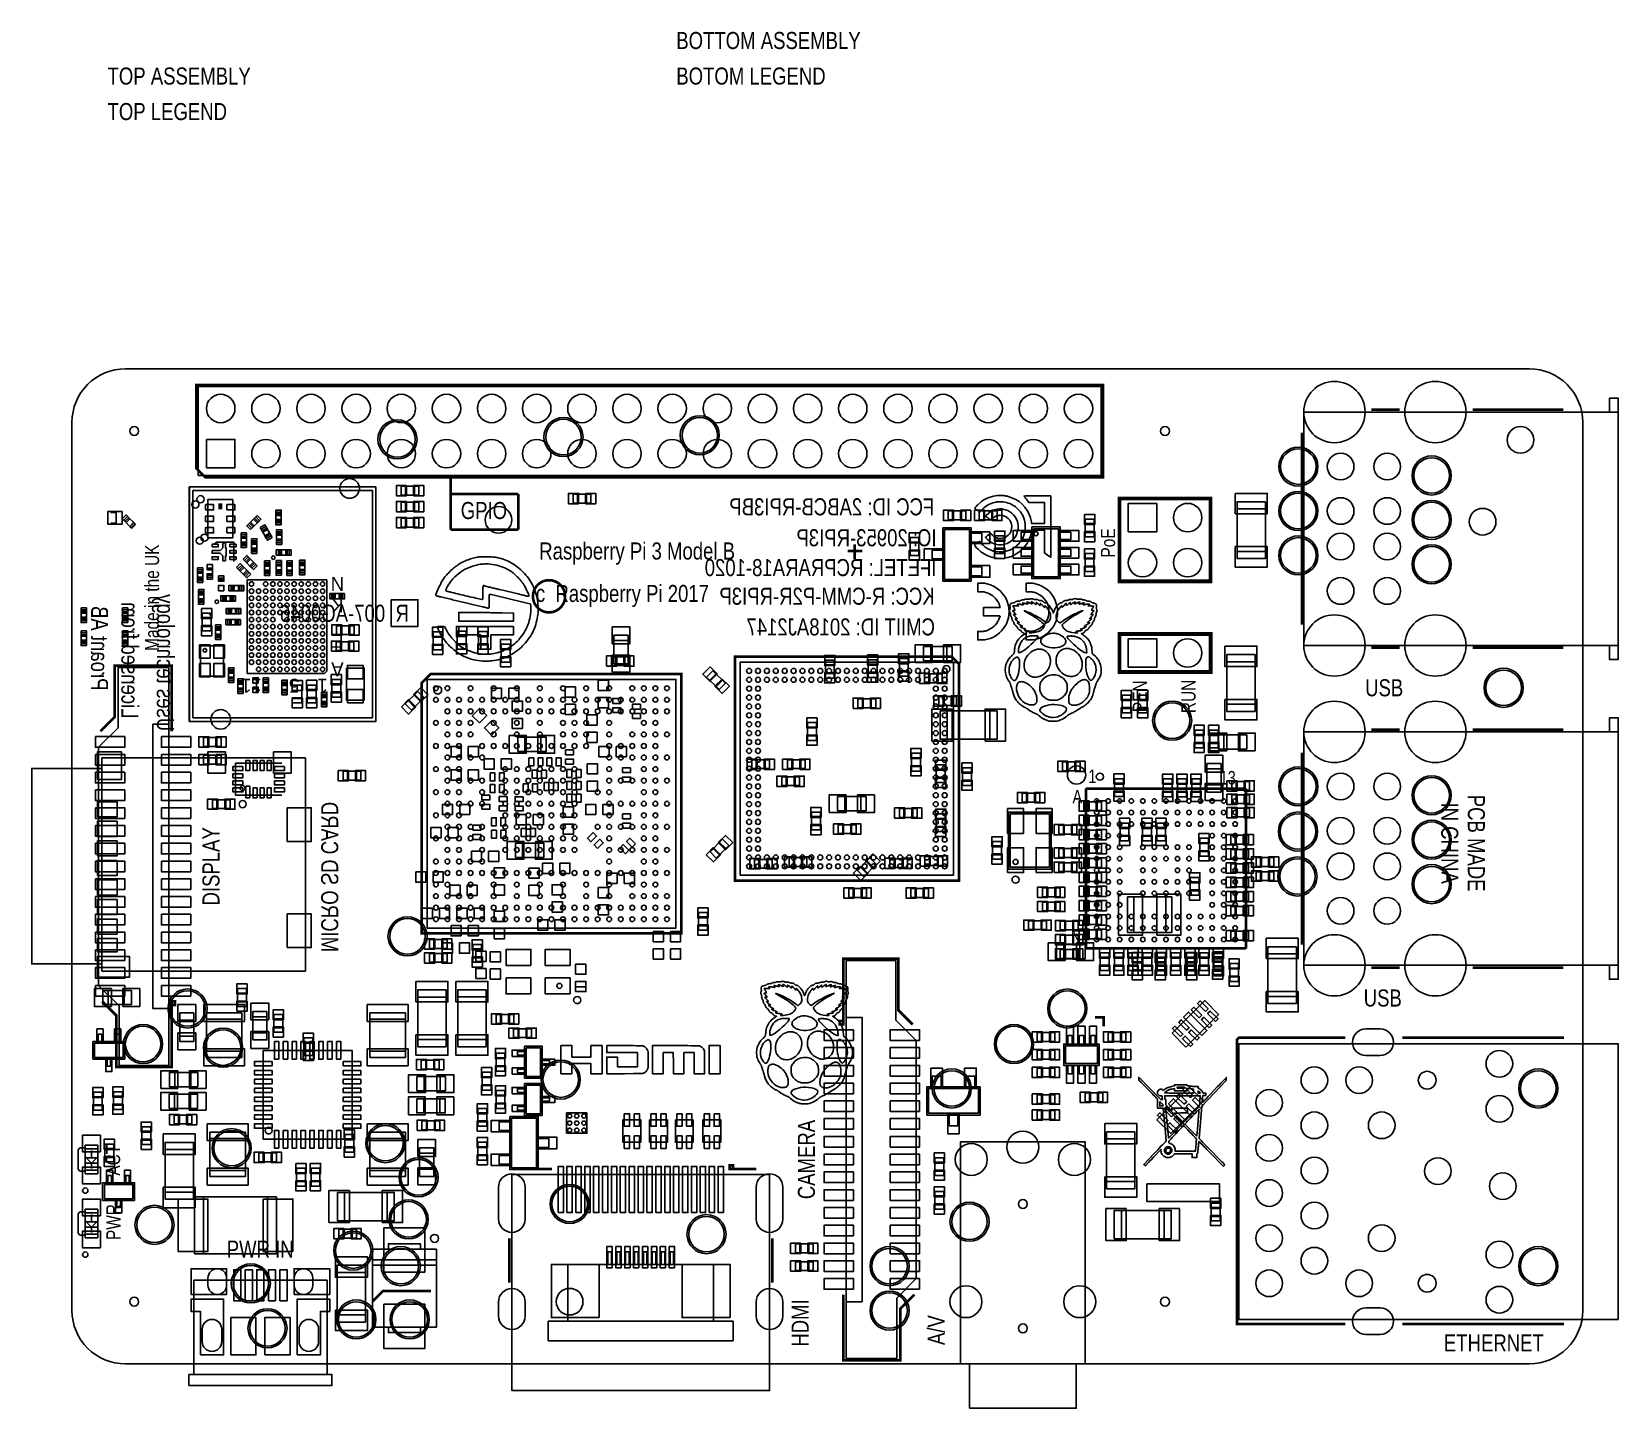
# Model space of a CAD drawing. Extents: x -2.3 to 87, y -2.5 to 75.
import ezdxf
from ezdxf.enums import TextEntityAlignment as Align

# ---------------------------------------------------------------- set-up
doc = ezdxf.new("R2010")
doc.units = 0
for name, color, linetype in [('BOARD_OUTLINE', 85, 'CONTINUOUS'), ('PARTS_BOTTOM', 12, 'CONTINUOUS'), ('PARTS_TOP', 30, 'CONTINUOUS'), ('PINS_BOTTOM', 5, 'CONTINUOUS'), ('PINS_TOP', 1, 'CONTINUOUS'), ('SILK_BOTTOM', 85, 'CONTINUOUS'), ('SILK_TOP', 2, 'CONTINUOUS')]:
    doc.layers.add(name, color=color, linetype=linetype)

msp = doc.modelspace()

# ---------------------------------------------------------------- texts
at = {"layer": 'PARTS_BOTTOM', "width": 0.8125}
msp.add_text('BOTTOM ASSEMBLY', height=0.96, dxfattribs=at).set_placement((34, 74))
at = {"layer": 'PARTS_TOP'}
for s, height, width, p in [('TOP ASSEMBLY', 0.96, 0.8125, (2, 72)), ('1', 0.762, 0.8, (57.1812, 32.6822)), ('13', 0.762, 0.8, (64.5726, 32.606)), ('A', 0.762, 0.8, (56.2922, 31.5392)), ('N', 0.762, 0.8, (56.1906, 23.6652))]:
    msp.add_text(s, height=height, dxfattribs=dict(at, width=width)).set_placement(p)
for s, p in [('N', (14.934, 44.2894)), ('K', (14.934, 43.0894)), ('E', (14.934, 41.0894)), ('A', (14.934, 39.4894)), ('11', (10.099, 38.5544)), ('5', (12.499, 38.5544)), ('1', (14.099, 38.5544))]:
    msp.add_text(s, height=0.7874, rotation=180, dxfattribs=at).set_placement(p, align=Align.CENTER)
at = {"layer": 'SILK_BOTTOM', "width": 0.8125}
msp.add_text('BOTOM LEGEND', height=0.96, dxfattribs=at).set_placement((34, 72))
at = {"layer": 'SILK_BOTTOM', "text_generation_flag": 2, "width": 0.8125}
for s, p in [('FCC ID: 2ABCB-RPI3BP', (48.518, 47.754)), ('IC: 20953-RPI3P', (48.646, 46.014)), ('IFETEL: RCPRARA18-1020', (48.642, 44.335)), ('KCC: R-CMM-P2R-RPI3P', (48.538, 42.723)), ('R  007-AG0046', (18.955, 41.767)), ('CMIIT ID: 2018AJ2147', (48.554, 40.995))]:
    msp.add_text(s, height=0.96, dxfattribs=at).set_placement(p)
for s, p in [('Uses technology', (4.776, 35.61)), ('Proant AB', (1.072, 37.898)), ('Licensed from', (2.778, 36.318))]:
    msp.add_text(s, height=0.96, rotation=270, dxfattribs=at).set_placement(p)
msp.add_text('MICRO SD CARD', height=0.96, rotation=270, dxfattribs=at).set_placement((14.02, 27.4), align=Align.CENTER)
at = {"layer": 'SILK_TOP', "width": 0.8125}
for s, p in [('TOP LEGEND', (2, 70)), ('Raspberry Pi 3 Model B', (26.29, 45.27)), (' c  Raspberry Pi 2017', (25.81, 42.88))]:
    msp.add_text(s, height=0.96, dxfattribs=at).set_placement(p)
for s, p in [('GPIO', (23.176, 47.548)), ('USB', (73.83, 37.57)), ('USB', (73.75, 20.11)), ('PWR IN', (10.588, 5.978)), ('ETHERNET', (80, 0.7))]:
    msp.add_text(s, height=0.96, dxfattribs=at).set_placement(p, align=Align.CENTER)
for s, height, rotation, p in [('PoE', 0.8, 90, (58.69, 46.2)), ('PEN', 0.8, 90, (60.482, 37.575)), ('RUN', 0.8, 90, (63.214, 37.563)), ('IN CHINA', 0.96, 270, (77.038, 29.306)), ('PCB MADE', 0.96, 270, (78.535, 29.306)), ('DISPLAY', 0.96, 90, (8.3, 28)), ('CAMERA', 0.96, 90, (41.8, 11.5)), ('ACT', 0.8, 90, (2.71, 11.46)), ('PWR', 0.8, 90, (2.73, 7.98)), ('HDMI', 0.96, 90, (41.45, 2.3)), ('A/V', 0.96, 90, (49.1, 1.9))]:
    msp.add_text(s, height=height, rotation=rotation, dxfattribs=at).set_placement(p, align=Align.CENTER)
msp.add_text('Made in the UK', height=0.8, rotation=90, dxfattribs=at).set_placement((4.9, 40.125))

# ---------------------------------------------------------------- linework, layer by layer
at = {"layer": 'BOARD_OUTLINE'}
msp.add_lwpolyline([(3, 0), (82, 0, 0.414214), (85, 3), (85, 53, 0.414214), (82, 56), (3, 56, 0.414214), (0, 53), (0, 3, 0.414214)], format="xyb", close=True, dxfattribs=at)
at = {"layer": 'PARTS_BOTTOM'}
for points in [[(19.412, 52.032, 1), (17.212, 52.032, 1), (19.412, 52.032)], [(28.752, 52.162, 1), (26.552, 52.162, 1), (28.752, 52.162)], [(36.422, 52.262, 1), (34.222, 52.262, 1), (36.422, 52.262)], [(70.1, 50.5, 1), (67.9, 50.5, 1), (70.1, 50.5)], [(77.6, 50, 1), (75.4, 50, 1), (77.6, 50)], [(70.1, 48, 1), (67.9, 48, 1), (70.1, 48)], [(77.6, 47.5, 1), (75.4, 47.5, 1), (77.6, 47.5)], [(70.1, 45.5, 1), (67.9, 45.5, 1), (70.1, 45.5)], [(77.6, 45, 1), (75.4, 45, 1), (77.6, 45)], [(7.85, 42.2, 1), (7.75, 42.2, 1), (7.85, 42.2)], [(49.4, 39.1, 1), (49, 39.1, 1), (49.4, 39.1)], [(81.65, 38.05, 1), (79.45, 38.05, 1), (81.65, 38.05)], [(63, 36.2, 1), (60.8, 36.2, 1), (63, 36.2)], [(70.1, 32.5, 1), (67.9, 32.5, 1), (70.1, 32.5)], [(77.6, 32, 1), (75.4, 32, 1), (77.6, 32)], [(70.08, 29.96, 1), (67.88, 29.96, 1), (70.08, 29.96)], [(77.6, 29.5, 1), (75.4, 29.5, 1), (77.6, 29.5)], [(70.05, 27.43, 1), (67.85, 27.43, 1), (70.05, 27.43)], [(77.6, 27, 1), (75.4, 27, 1), (77.6, 27)], [(19.98, 24.06, 1), (17.78, 24.06, 1), (19.98, 24.06)], [(7.6, 20, 1), (5.4, 20, 1), (7.6, 20)], [(57.1, 20, 1), (54.9, 20, 1), (57.1, 20)], [(5.1, 18, 1), (2.9, 18, 1), (5.1, 18)], [(9.6, 17.8, 1), (7.4, 17.8, 1), (9.6, 17.8)], [(54.1, 18, 1), (51.9, 18, 1), (54.1, 18)], [(28.6, 16, 1), (26.4, 16, 1), (28.6, 16)], [(50.6, 15.5, 1), (48.4, 15.5, 1), (50.6, 15.5)], [(83.6, 15.5, 1), (81.4, 15.5, 1), (83.6, 15.5)], [(18.734, 12.421, 1), (16.534, 12.421, 1), (18.734, 12.421)], [(10.08, 12.14, 1), (7.88, 12.14, 1), (10.08, 12.14)], [(20.6, 10.5, 1), (18.4, 10.5, 1), (20.6, 10.5)], [(29.1, 9, 1), (26.9, 9, 1), (29.1, 9)], [(20.04, 8.13, 1), (17.84, 8.13, 1), (20.04, 8.13)], [(51.6, 8, 1), (49.4, 8, 1), (51.6, 8)], [(5.743, 7.824, 1), (3.543, 7.824, 1), (5.743, 7.824)], [(36.8, 7.3, 1), (34.6, 7.3, 1), (36.8, 7.3)], [(16.925, 6.375, 1), (14.725, 6.375, 1), (16.925, 6.375)], [(19.6, 5.5, 1), (17.4, 5.5, 1), (19.6, 5.5)], [(47.1, 5.5, 1), (44.9, 5.5, 1), (47.1, 5.5)], [(83.6, 5.5, 1), (81.4, 5.5, 1), (83.6, 5.5)], [(11.16, 4.53, 1), (8.96, 4.53, 1), (11.16, 4.53)], [(17.1, 2.5, 1), (14.9, 2.5, 1), (17.1, 2.5)], [(20.1, 2.5, 1), (17.9, 2.5, 1), (20.1, 2.5)], [(47.1, 3, 1), (44.9, 3, 1), (47.1, 3)], [(12.1, 2, 1), (9.9, 2, 1), (12.1, 2)]]:
    msp.add_lwpolyline(points, format="xyb", dxfattribs=at)
for points in [[(31.2925, 39.405), (31.2925, 41.005), (30.4925, 41.005), (30.4925, 39.405), (31.2925, 39.405)], [(30.4925, 40.705), (31.2925, 40.705)], [(30.4925, 39.805), (31.2925, 39.805)], [(49.6, 27.5), (49.6, 39.5), (37.6, 39.5), (37.6, 27.5), (49.6, 27.5)], [(35.7072, 38.6568), (36.0607, 39.0103), (36.7678, 38.3032), (36.4143, 37.9497), (35.7072, 38.6568)], [(35.8839, 38.48), (36.2375, 38.8336)], [(36.2375, 38.1264), (36.5911, 38.48)], [(19.1035, 36.789), (18.75, 37.1425), (19.4571, 37.8496), (19.8106, 37.4961), (19.1035, 36.789)], [(19.2803, 37.673), (19.6339, 37.3194)], [(59.58, 36.634), (59.08, 36.634), (59.08, 37.634), (59.58, 37.634), (59.58, 36.634)], [(60.495, 36.638), (59.995, 36.638), (59.995, 37.638), (60.495, 37.638), (60.495, 36.638)], [(18.9267, 37.3194), (19.2803, 36.9657)], [(59.08, 37.384), (59.58, 37.384)], [(59.08, 36.884), (59.58, 36.884)], [(59.995, 37.388), (60.495, 37.388)], [(59.995, 36.888), (60.495, 36.888)], [(25.08, 34.466), (26.68, 34.466), (26.68, 35.266), (25.08, 35.266), (25.08, 34.466)], [(25.48, 35.266), (25.48, 34.466)], [(26.38, 35.266), (26.38, 34.466)], [(66.1, 35.4), (64.5, 35.4), (64.5, 34.6), (66.1, 34.6), (66.1, 35.4)], [(64.8, 34.6), (64.8, 35.4)], [(65.7, 34.6), (65.7, 35.4)], [(1.685, 22.11), (1.685, 34.1), (13.135, 34.1), (13.135, 22.11), (1.685, 22.11)], [(1.685, 22.51), (-2.265, 22.51), (-2.265, 33.51), (1.685, 33.51)], [(16.25, 33.35), (16.25, 32.85), (15.25, 32.85), (15.25, 33.35), (16.25, 33.35)], [(15.5, 32.85), (15.5, 33.35)], [(16, 32.85), (16, 33.35)], [(50.11, 33.55), (50.61, 33.55), (50.61, 32.55), (50.11, 32.55), (50.11, 33.55)], [(50.61, 33.3), (50.11, 33.3)], [(64.65, 32.18), (64.65, 33.78), (63.85, 33.78), (63.85, 32.18), (64.65, 32.18)], [(63.85, 33.48), (64.65, 33.48)], [(50.61, 32.8), (50.11, 32.8)], [(59.16, 31.93), (58.66, 31.93), (58.66, 32.93), (59.16, 32.93), (59.16, 31.93)], [(59.16, 32.68), (58.66, 32.68)], [(59.16, 32.18), (58.66, 32.18)], [(61.9, 31.92), (61.4, 31.92), (61.4, 32.92), (61.9, 32.92), (61.9, 31.92)], [(61.9, 32.67), (61.4, 32.67)], [(61.9, 32.17), (61.4, 32.17)], [(62.7, 31.92), (62.2, 31.92), (62.2, 32.92), (62.7, 32.92), (62.7, 31.92)], [(62.7, 32.67), (62.2, 32.67)], [(62.7, 32.17), (62.2, 32.17)], [(63.5, 31.92), (63, 31.92), (63, 32.92), (63.5, 32.92), (63.5, 31.92)], [(63, 32.67), (63.5, 32.67)], [(63, 32.17), (63.5, 32.17)], [(63.85, 32.58), (64.65, 32.58)], [(65.25, 32.28), (65.25, 32.78), (66.25, 32.78), (66.25, 32.28), (65.25, 32.28)], [(65.5, 32.28), (65.5, 32.78)], [(66, 32.28), (66, 32.78)], [(54.46, 32.12), (54.46, 31.62), (53.46, 31.62), (53.46, 32.12), (54.46, 32.12)], [(53.71, 32.12), (53.71, 31.62)], [(54.21, 32.12), (54.21, 31.62)], [(57.93, 31.64), (57.93, 31.14), (56.93, 31.14), (56.93, 31.64), (57.93, 31.64)], [(57.18, 31.64), (57.18, 31.14)], [(57.68, 31.64), (57.68, 31.14)], [(65.25, 31.53), (65.25, 32.03), (66.25, 32.03), (66.25, 31.53), (65.25, 31.53)], [(65.25, 30.78), (65.25, 31.28), (66.25, 31.28), (66.25, 30.78), (65.25, 30.78)], [(65.5, 31.53), (65.5, 32.03)], [(65.5, 30.78), (65.5, 31.28)], [(66, 31.53), (66, 32.03)], [(66, 30.78), (66, 31.28)], [(55.09, 27.85), (52.69, 27.85), (52.69, 31.05), (55.09, 31.05), (55.09, 27.85), (54.99, 27.85)], [(54.99, 27.95), (54.99, 30.95), (52.79, 30.95), (52.79, 27.95), (54.99, 27.95)], [(57.93, 30.84), (57.93, 30.34), (56.93, 30.34), (56.93, 30.84), (57.93, 30.84)], [(57.18, 30.84), (57.18, 30.34)], [(57.68, 30.84), (57.68, 30.34)], [(58.97, 30.44), (59.47, 30.44), (59.47, 29.44), (58.97, 29.44), (58.97, 30.44)], [(60.23, 30.44), (60.73, 30.44), (60.73, 29.44), (60.23, 29.44), (60.23, 30.44)], [(61.03, 30.44), (61.53, 30.44), (61.53, 29.44), (61.03, 29.44), (61.03, 30.44)], [(36.2519, 28.4659), (35.8984, 28.8194), (36.6055, 29.5265), (36.959, 29.173), (36.2519, 28.4659)], [(57.93, 30.04), (57.93, 29.54), (56.93, 29.54), (56.93, 30.04), (57.93, 30.04)], [(57.18, 30.04), (57.18, 29.54)], [(57.68, 30.04), (57.68, 29.54)], [(58.97, 30.19), (59.47, 30.19)], [(58.97, 29.69), (59.47, 29.69)], [(60.23, 30.19), (60.73, 30.19)], [(60.23, 29.69), (60.73, 29.69)], [(61.03, 30.19), (61.53, 30.19)], [(61.03, 29.69), (61.53, 29.69)], [(63.45, 29.58), (63.95, 29.58), (63.95, 28.58), (63.45, 28.58), (63.45, 29.58)], [(65.2, 29.256), (65.2, 29.756), (66.2, 29.756), (66.2, 29.256), (65.2, 29.256)], [(65.45, 29.256), (65.45, 29.756)], [(65.95, 29.256), (65.95, 29.756)], [(24.951, 28.4995), (26.551, 28.4995), (26.551, 29.2995), (24.951, 29.2995), (24.951, 28.4995)], [(25.351, 29.2995), (25.351, 28.4995)], [(26.251, 29.2995), (26.251, 28.4995)], [(36.4287, 28.6427), (36.0751, 28.9962)], [(36.7822, 28.9962), (36.4287, 29.3498)], [(52.299, 28.396), (51.799, 28.396), (51.799, 29.396), (52.299, 29.396), (52.299, 28.396)], [(52.299, 29.146), (51.799, 29.146)], [(52.299, 28.646), (51.799, 28.646)], [(57.93, 29.24), (57.93, 28.74), (56.93, 28.74), (56.93, 29.24), (57.93, 29.24)], [(57.18, 29.24), (57.18, 28.74)], [(57.68, 29.24), (57.68, 28.74)], [(63.45, 29.33), (63.95, 29.33)], [(63.45, 28.83), (63.95, 28.83)], [(65.2, 28.45), (65.2, 28.95), (66.2, 28.95), (66.2, 28.45), (65.2, 28.45)], [(65.45, 28.95), (65.45, 28.45)], [(65.95, 28.95), (65.95, 28.45)], [(57.93, 28.44), (57.93, 27.94), (56.93, 27.94), (56.93, 28.44), (57.93, 28.44)], [(57.18, 28.44), (57.18, 27.94)], [(57.68, 28.44), (57.68, 27.94)], [(65.2, 27.65), (65.2, 28.15), (66.2, 28.15), (66.2, 27.65), (65.2, 27.65)], [(65.45, 27.65), (65.45, 28.15)], [(65.95, 27.65), (65.95, 28.15)], [(57.93, 27.64), (57.93, 27.14), (56.93, 27.14), (56.93, 27.64), (57.93, 27.64)], [(57.93, 26.84), (57.93, 26.34), (56.93, 26.34), (56.93, 26.84), (57.93, 26.84)], [(57.18, 27.64), (57.18, 27.14)], [(57.18, 26.84), (57.18, 26.34)], [(57.68, 27.64), (57.68, 27.14)], [(57.68, 26.84), (57.68, 26.34)], [(63.42, 26.37), (62.92, 26.37), (62.92, 27.37), (63.42, 27.37), (63.42, 26.37)], [(63.42, 27.12), (62.92, 27.12)], [(65.2, 26.85), (65.2, 27.35), (66.2, 27.35), (66.2, 26.85), (65.2, 26.85)], [(65.45, 27.35), (65.45, 26.85)], [(65.95, 27.35), (65.95, 26.85)], [(44.7, 26.75), (44.7, 26.25), (43.7, 26.25), (43.7, 26.75), (44.7, 26.75)], [(43.95, 26.25), (43.95, 26.75)], [(44.45, 26.25), (44.45, 26.75)], [(48.2, 26.75), (48.2, 26.25), (47.2, 26.25), (47.2, 26.75), (48.2, 26.75)], [(47.45, 26.25), (47.45, 26.75)], [(47.95, 26.25), (47.95, 26.75)], [(57.93, 26.03), (57.93, 25.53), (56.93, 25.53), (56.93, 26.03), (57.93, 26.03)], [(57.18, 26.03), (57.18, 25.53)], [(57.68, 26.03), (57.68, 25.53)], [(59.389, 26.279), (61.889, 26.279), (61.889, 24.279), (59.389, 24.279), (59.389, 26.279)], [(59.739, 24.279), (59.739, 26.279)], [(61.539, 24.279), (61.539, 26.279)], [(63.42, 26.62), (62.92, 26.62)], [(65.2, 26.05), (65.2, 26.55), (66.2, 26.55), (66.2, 26.05), (65.2, 26.05)], [(65.45, 26.05), (65.45, 26.55)], [(65.95, 26.05), (65.95, 26.55)], [(57.93, 25.23), (57.93, 24.73), (56.93, 24.73), (56.93, 25.23), (57.93, 25.23)], [(57.18, 25.23), (57.18, 24.73)], [(57.68, 25.23), (57.68, 24.73)], [(65.2, 25.25), (65.2, 25.75), (66.2, 25.75), (66.2, 25.25), (65.2, 25.25)], [(65.45, 25.25), (65.45, 25.75)], [(65.95, 25.25), (65.95, 25.75)], [(57.93, 24.43), (57.93, 23.93), (56.93, 23.93), (56.93, 24.43), (57.93, 24.43)], [(57.18, 24.43), (57.18, 23.93)], [(57.68, 24.43), (57.68, 23.93)], [(65.2, 23.85), (65.2, 24.35), (66.2, 24.35), (66.2, 23.85), (65.2, 23.85)], [(65.45, 23.85), (65.45, 24.35)], [(65.95, 23.85), (65.95, 24.35)], [(55.4, 22.8), (57, 22.8), (57, 23.6), (55.4, 23.6), (55.4, 22.8)], [(55.8, 23.6), (55.8, 22.8)], [(56.7, 23.6), (56.7, 22.8)], [(57.85, 23.14), (58.35, 23.14), (58.35, 22.14), (57.85, 22.14), (57.85, 23.14)], [(57.85, 22.89), (58.35, 22.89)], [(57.85, 22.39), (58.35, 22.39)], [(58.65, 23.14), (59.15, 23.14), (59.15, 22.14), (58.65, 22.14), (58.65, 23.14)], [(58.65, 22.89), (59.15, 22.89)], [(58.65, 22.39), (59.15, 22.39)], [(59.45, 23.14), (59.95, 23.14), (59.95, 22.14), (59.45, 22.14), (59.45, 23.14)], [(59.45, 22.89), (59.95, 22.89)], [(59.45, 22.39), (59.95, 22.39)], [(60.25, 23.14), (60.75, 23.14), (60.75, 22.14), (60.25, 22.14), (60.25, 23.14)], [(60.25, 22.89), (60.75, 22.89)], [(60.25, 22.39), (60.75, 22.39)], [(61.55, 22.14), (61.05, 22.14), (61.05, 23.14), (61.55, 23.14), (61.55, 22.14)], [(61.05, 22.89), (61.55, 22.89)], [(61.05, 22.39), (61.55, 22.39)], [(61.85, 23.14), (62.35, 23.14), (62.35, 22.14), (61.85, 22.14), (61.85, 23.14)], [(61.85, 22.89), (62.35, 22.89)], [(61.85, 22.39), (62.35, 22.39)], [(62.65, 23.14), (63.15, 23.14), (63.15, 22.14), (62.65, 22.14), (62.65, 23.14)], [(62.65, 22.89), (63.15, 22.89)], [(62.65, 22.39), (63.15, 22.39)], [(63.45, 23.14), (63.95, 23.14), (63.95, 22.14), (63.45, 22.14), (63.45, 23.14)], [(63.45, 22.89), (63.95, 22.89)], [(63.45, 22.39), (63.95, 22.39)], [(64.25, 23.1), (64.75, 23.1), (64.75, 22.1), (64.25, 22.1), (64.25, 23.1)], [(64.25, 22.85), (64.75, 22.85)], [(64.25, 22.35), (64.75, 22.35)], [(65.139, 22.528), (65.639, 22.528), (65.639, 21.528), (65.139, 21.528), (65.139, 22.528)], [(65.139, 22.278), (65.639, 22.278)], [(65.139, 21.778), (65.639, 21.778)], [(3.34, 21.02), (1.74, 21.02), (1.74, 20.22), (3.34, 20.22), (3.34, 21.02)], [(2.04, 20.22), (2.04, 21.02)], [(2.94, 20.22), (2.94, 21.02)], [(9.32, 21.12), (9.82, 21.12), (9.82, 20.12), (9.32, 20.12), (9.32, 21.12)], [(9.82, 20.87), (9.32, 20.87)], [(28.875, 21.225), (28.375, 21.225)], [(9.82, 20.37), (9.32, 20.37)], [(1.173, 18.149), (1.173, 17.149), (2.973, 17.149), (2.973, 18.149), (1.173, 18.149)], [(1.273, 18.049), (1.273, 17.249), (2.873, 17.249), (2.873, 18.049), (1.273, 18.049)], [(1.473, 18.149), (1.473, 18.549), (1.673, 18.549), (1.673, 18.149), (2.473, 18.149), (2.473, 18.549), (2.673, 18.549), (2.673, 18.149)], [(13.05, 18.35), (13.55, 18.35), (13.55, 17.35), (13.05, 17.35), (13.05, 18.35)], [(13.55, 18.1), (13.05, 18.1)], [(1.973, 17.149), (1.973, 16.749), (2.173, 16.749), (2.173, 17.149)], [(13.55, 17.6), (13.05, 17.6)], [(1.207, 15.282), (1.707, 15.282), (1.707, 14.282), (1.207, 14.282), (1.207, 15.282)], [(2.336, 15.318), (2.836, 15.318), (2.836, 14.318), (2.336, 14.318), (2.336, 15.318)], [(1.707, 15.032), (1.207, 15.032)], [(1.707, 14.532), (1.207, 14.532)], [(2.836, 15.068), (2.336, 15.068)], [(2.836, 14.568), (2.336, 14.568)], [(4.43, 12.34), (3.93, 12.34), (3.93, 13.34), (4.43, 13.34), (4.43, 12.34)], [(3.93, 13.09), (4.43, 13.09)], [(3.93, 12.59), (4.43, 12.59)], [(15.85, 11.91), (15.35, 11.91), (15.35, 12.91), (15.85, 12.91), (15.85, 11.91)], [(15.85, 12.66), (15.35, 12.66)], [(2.35, 11.37), (1.85, 11.37), (1.85, 12.37), (2.35, 12.37), (2.35, 11.37)], [(1.85, 12.12), (2.35, 12.12)], [(1.85, 11.62), (2.35, 11.62)], [(15.85, 12.16), (15.35, 12.16)], [(1.723, 10.195), (1.723, 9.195), (3.523, 9.195), (3.523, 10.195), (1.723, 10.195)], [(1.823, 10.095), (1.823, 9.295), (3.423, 9.295), (3.423, 10.095), (1.823, 10.095)], [(2.023, 10.195), (2.023, 10.595), (2.223, 10.595), (2.223, 10.195), (3.023, 10.195), (3.023, 10.595), (3.223, 10.595), (3.223, 10.195)], [(2.523, 9.195), (2.523, 8.795), (2.723, 8.795), (2.723, 9.195)], [(6.9, 6.2), (11.5, 6.2), (11.5, 9.4), (6.9, 9.4), (6.9, 6.2)], [(7.4, 6.2), (7.4, 9.4)], [(11, 6.2), (11, 9.4)], [(30.35, 5.6), (30.35, 6.3), (30.15, 6.3), (30.15, 5.6)], [(30.85, 5.6), (30.85, 6.3), (30.65, 6.3), (30.65, 5.6)], [(31.35, 5.6), (31.35, 6.3), (31.15, 6.3), (31.15, 5.6)], [(31.85, 5.6), (31.85, 6.3), (31.65, 6.3), (31.65, 5.6)], [(32.35, 5.6), (32.35, 6.3), (32.15, 6.3), (32.15, 5.6)], [(32.85, 5.6), (32.85, 6.3), (32.65, 6.3), (32.65, 5.6)], [(33.35, 5.6), (33.35, 6.3), (33.15, 6.3), (33.15, 5.6)], [(33.85, 5.6), (33.85, 6.3), (33.65, 6.3), (33.65, 5.6)], [(37.2, 1.3), (26.8, 1.3), (26.8, 2.4), (27.9, 2.4), (27.9, 5.6), (36.1, 5.6), (36.1, 2.4), (37.2, 2.4), (37.2, 1.3)], [(36.1, 2.4), (27.9, 2.4)]]:
    msp.add_lwpolyline(points, dxfattribs=at)
for points in [[(53.2314, 28.25, 1), (52.9486, 28.25, 1)], [(27.5664, 21.275, 1), (27.2836, 21.275, 1)]]:
    msp.add_lwpolyline(points, format="xyb", close=True, dxfattribs=at)
at = {"layer": 'PARTS_TOP'}
for points in [[(7.1, 50), (57.9, 50), (57.9, 55), (7.1, 55), (7.1, 50)], [(87, 40.43), (69.3, 40.43), (69.3, 53.57), (87, 53.57), (87, 39.65), (86.5, 39.65), (86.5, 40.43)], [(87, 53.57), (87, 54.35), (86.5, 54.35), (86.5, 53.57)], [(19.52, 48.895), (19.52, 49.395), (18.52, 49.395), (18.52, 48.895), (19.52, 48.895)], [(18.77, 49.395), (18.77, 48.895)], [(19.27, 49.395), (19.27, 48.895)], [(7.645, 46.49), (9.045, 46.49), (9.045, 48.64), (7.645, 48.64), (7.645, 46.49)], [(19.52, 47.995), (19.52, 48.495), (18.52, 48.495), (18.52, 47.995), (19.52, 47.995)], [(18.77, 48.495), (18.77, 47.995)], [(19.27, 48.495), (19.27, 47.995)], [(28.2, 48.95), (28.2, 48.45), (29.2, 48.45), (29.2, 48.95), (28.2, 48.95)], [(28.45, 48.95), (28.45, 48.45)], [(28.95, 48.95), (28.95, 48.45)], [(67.15, 48.518), (67.15, 45.318), (65.55, 45.318), (65.55, 48.518), (67.15, 48.518)], [(2.19, 47.913), (2.49, 47.913), (2.49, 47.313), (2.19, 47.313)], [(2.9114, 47.4821), (3.3357, 47.0579), (3.5478, 47.27), (3.1235, 47.6943), (2.9114, 47.4821)], [(2.9821, 47.4114), (3.1943, 47.6235)], [(3.4771, 47.3407), (3.265, 47.1286)], [(10.3391, 47.6679), (9.9147, 47.2436), (10.1269, 47.0315), (10.5511, 47.4557), (10.3391, 47.6679)], [(10.1977, 47.1022), (9.9854, 47.3143)], [(10.2684, 47.5972), (10.4804, 47.385)], [(11.778, 47.334), (11.778, 47.934), (11.478, 47.934), (11.478, 47.334), (11.778, 47.334)], [(11.478, 47.834), (11.778, 47.834)], [(11.778, 47.434), (11.478, 47.434)], [(18.52, 47.595), (18.52, 47.095), (19.52, 47.095), (19.52, 47.595), (18.52, 47.595)], [(18.77, 47.595), (18.77, 47.095)], [(19.27, 47.595), (19.27, 47.095)], [(50.3, 47.5), (50.3, 48), (49.3, 48), (49.3, 47.5), (50.3, 47.5)], [(49.55, 48), (49.55, 47.5)], [(50.05, 48), (50.05, 47.5)], [(51.05, 48), (51.05, 47.5), (52.05, 47.5), (52.05, 48), (51.05, 48)], [(51.3, 48), (51.3, 47.5)], [(51.8, 48), (51.8, 47.5)], [(57.01, 46.54), (57.51, 46.54), (57.51, 47.54), (57.01, 47.54), (57.01, 46.54)], [(67.15, 48.118), (65.55, 48.118)], [(9.512, 46.6533), (9.512, 46.0533), (9.812, 46.0533), (9.812, 46.6533), (9.512, 46.6533)], [(9.512, 46.5533), (9.812, 46.5533)], [(11.2111, 46.6009), (10.9111, 47.1206), (10.6513, 46.9706), (10.9513, 46.4509), (11.2111, 46.6009)], [(10.7013, 46.884), (10.9611, 47.034)], [(11.1611, 46.6875), (10.9013, 46.5375)], [(11.798, 46.231), (11.798, 46.831), (11.498, 46.831), (11.498, 46.231), (11.798, 46.231)], [(11.498, 46.731), (11.798, 46.731)], [(47.65, 46.5), (47.15, 46.5), (47.15, 45.5), (47.65, 45.5), (47.65, 46.5)], [(50.6, 44.05), (50.6, 47.05), (49, 47.05), (49, 44.05), (50.6, 44.05)], [(50.5, 44.15), (50.5, 46.95), (49.1, 46.95), (49.1, 44.15), (50.5, 44.15)], [(50.6, 46.25), (51.2, 46.25), (51.2, 46.75), (50.6, 46.75)], [(52.45, 46.6), (51.95, 46.6), (51.95, 45.6), (52.45, 45.6), (52.45, 46.6)], [(54, 46.8), (53.4, 46.8), (53.4, 46.4), (54, 46.4)], [(54, 47.1), (54, 44.2), (55.6, 44.2), (55.6, 47.1), (54, 47.1)], [(54.1, 47), (54.1, 44.3), (55.5, 44.3), (55.5, 47), (54.1, 47)], [(55.6, 46.8), (56.2, 46.8), (56.2, 46.4), (55.6, 46.4)], [(57.01, 47.29), (57.51, 47.29)], [(57.01, 46.79), (57.51, 46.79)], [(8.005, 46.125), (8.13, 46.25), (9.105, 46.25), (9.105, 45.15)], [(9.812, 46.1533), (9.512, 46.1533)], [(10.1063, 46.323), (10.1063, 45.723), (10.4063, 45.723), (10.4063, 46.323), (10.1063, 46.323)], [(10.1063, 46.223), (10.4063, 46.223)], [(10.4063, 45.823), (10.1063, 45.823)], [(11.798, 46.331), (11.498, 46.331)], [(11.61, 45.51), (12.21, 45.51), (12.21, 45.81), (11.61, 45.81), (11.61, 45.51)], [(11.71, 45.51), (11.71, 45.81)], [(12.11, 45.81), (12.11, 45.51)], [(47.15, 46.25), (47.65, 46.25)], [(47.15, 45.75), (47.65, 45.75)], [(49, 45.3), (48.4, 45.3), (48.4, 45.8), (49, 45.8)], [(52.45, 46.35), (51.95, 46.35)], [(52.45, 45.85), (51.95, 45.85)], [(54, 45.85), (53.4, 45.85), (53.4, 45.45), (54, 45.45)], [(55.6, 45.85), (56.2, 45.85), (56.2, 45.45), (55.6, 45.45)], [(57.5, 45.6), (57, 45.6), (57, 44.6), (57.5, 44.6), (57.5, 45.6)], [(67.15, 45.718), (65.55, 45.718)], [(7.0703, 44.684), (7.0703, 44.084), (7.3703, 44.084), (7.3703, 44.684), (7.0703, 44.684)], [(7.602, 44.78), (7.902, 44.78)], [(7.902, 44.28), (7.902, 44.88)], [(9.972, 44.5306), (9.5477, 44.9549), (9.3356, 44.7428), (9.7599, 44.3185), (9.972, 44.5306)], [(9.4063, 44.6721), (9.6184, 44.8842)], [(10.3399, 44.997), (9.9157, 45.4213), (9.7035, 45.2092), (10.1278, 44.7849), (10.3399, 44.997)], [(9.7742, 45.1385), (9.9864, 45.3506)], [(10.2692, 45.0677), (10.0571, 44.8556)], [(11.14, 44.4852), (11.14, 45.0852), (10.84, 45.0852), (10.84, 44.4852), (11.14, 44.4852)], [(10.84, 44.9852), (11.14, 44.9852)], [(11.4875, 45.095), (11.4875, 44.495), (11.7875, 44.495), (11.7875, 45.095), (11.4875, 45.095)], [(11.4875, 44.995), (11.7875, 44.995)], [(12.3927, 44.487), (12.3927, 45.087), (12.0927, 45.087), (12.0927, 44.487), (12.3927, 44.487)], [(12.0927, 44.987), (12.3927, 44.987)], [(13.1084, 44.5259), (13.1084, 45.1259), (12.8084, 45.1259), (12.8084, 44.5259), (13.1084, 44.5259)], [(12.8084, 45.0259), (13.1084, 45.0259)], [(50.6, 44.35), (51.2, 44.35), (51.2, 44.85), (50.6, 44.85)], [(54, 44.9), (53.4, 44.9), (53.4, 44.5), (54, 44.5)], [(55.6, 44.9), (56.2, 44.9), (56.2, 44.5), (55.6, 44.5)], [(57, 45.35), (57.5, 45.35)], [(57, 44.85), (57.5, 44.85)], [(7.0703, 44.584), (7.3703, 44.584)], [(7.3703, 44.184), (7.0703, 44.184)], [(7.902, 44.38), (7.602, 44.38)], [(7.602, 44.28), (7.902, 44.28)], [(8.5486, 44.2285), (8.2486, 44.2284)], [(8.2486, 44.1285), (8.5486, 44.1285)], [(9.5473, 43.8079), (8.9474, 43.8079), (8.9473, 43.5079), (9.5474, 43.5079), (9.5473, 43.8079)], [(9.0473, 43.5079), (9.0474, 43.8079)], [(9.4473, 43.8079), (9.4473, 43.508)], [(9.9013, 44.6013), (9.6892, 44.3892)], [(14.334, 44.1244), (9.864, 44.1244), (9.864, 38.8544), (14.1994, 38.8544), (14.334, 38.989), (14.334, 44.1244)], [(11.14, 44.5852), (10.84, 44.5852)], [(11.7875, 44.595), (11.4875, 44.595)], [(12.3927, 44.587), (12.0927, 44.587)], [(13.1084, 44.6259), (12.8084, 44.6259)], [(7.1219, 43.4677), (7.122, 42.8678), (7.422, 42.8678), (7.422, 43.4677), (7.1219, 43.4677)], [(7.122, 43.3677), (7.422, 43.3677)], [(7.422, 42.9677), (7.122, 42.9677)], [(8.4846, 42.9277), (9.0846, 42.9277), (9.0846, 43.2277), (8.4846, 43.2277), (8.4846, 42.9277)], [(8.5846, 42.9277), (8.5846, 43.2277)], [(8.9846, 43.2277), (8.9846, 42.9277)], [(14.618, 43.049), (15.218, 43.049), (15.218, 43.349), (14.618, 43.349), (14.618, 43.049)], [(14.718, 43.049), (14.718, 43.349)], [(15.118, 43.349), (15.118, 43.049)], [(0.81, 41.8352), (0.81, 42.4352), (0.51, 42.4352), (0.51, 41.8352), (0.81, 41.8352)], [(0.51, 42.3352), (0.81, 42.3352)], [(2.85, 42.4337), (2.85, 41.8337), (3.15, 41.8337), (3.15, 42.4337), (2.85, 42.4337)], [(2.85, 42.3337), (3.15, 42.3337)], [(7.824, 42.2484), (7.324, 42.2484), (7.324, 41.2484), (7.824, 41.2484), (7.824, 42.2484)], [(7.824, 41.9984), (7.324, 41.9984)], [(9.382, 42.51), (8.782, 42.51), (8.782, 42.21), (9.382, 42.21), (9.382, 42.51)], [(8.882, 42.21), (8.882, 42.51)], [(9.282, 42.51), (9.282, 42.21)], [(0.81, 41.9352), (0.51, 41.9352)], [(0.81, 40.5389), (0.81, 41.1389), (0.51, 41.1389), (0.51, 40.5389), (0.81, 40.5389)], [(3.15, 41.9337), (2.85, 41.9337)], [(2.85, 41.1374), (2.85, 40.5374), (3.15, 40.5374), (3.15, 41.1374), (2.85, 41.1374)], [(7.824, 41.4984), (7.324, 41.4984)], [(8.3719, 40.8829), (8.3719, 41.483), (8.072, 41.483), (8.0719, 40.883), (8.3719, 40.8829)], [(8.0719, 41.3829), (8.3719, 41.383)], [(9.374, 41.897), (8.774, 41.897), (8.774, 41.597), (9.374, 41.597), (9.374, 41.897)], [(8.874, 41.597), (8.874, 41.897)], [(9.274, 41.897), (9.274, 41.597)], [(14.884, 41.544), (14.884, 41.044), (15.884, 41.044), (15.884, 41.544), (14.884, 41.544)], [(15.134, 41.544), (15.134, 41.044)], [(15.634, 41.544), (15.634, 41.044)], [(20.33, 40.19), (20.83, 40.19), (20.83, 41.19), (20.33, 41.19), (20.33, 40.19)], [(21.67, 40.23), (22.17, 40.23), (22.17, 41.23), (21.67, 41.23), (21.67, 40.23)], [(22.88, 40.22), (23.38, 40.22), (23.38, 41.22), (22.88, 41.22), (22.88, 40.22)], [(0.51, 41.0389), (0.81, 41.0389)], [(0.81, 40.6389), (0.51, 40.6389)], [(2.85, 41.0374), (3.15, 41.0374)], [(3.15, 40.6374), (2.85, 40.6374)], [(7.23, 38.7102), (8.53, 38.7102), (8.53, 40.4099), (7.23, 40.4099), (7.23, 38.7102)], [(8.3719, 40.9829), (8.0719, 40.983)], [(14.8652, 40.6428), (14.8652, 40.1428), (15.8652, 40.1428), (15.8652, 40.6428), (14.8652, 40.6428)], [(15.1152, 40.6428), (15.1152, 40.1428)], [(15.6152, 40.6428), (15.6152, 40.1428)], [(20.83, 40.94), (20.33, 40.94)], [(20.83, 40.44), (20.33, 40.44)], [(22.17, 40.98), (21.67, 40.98)], [(22.17, 40.48), (21.67, 40.48)], [(23.38, 40.97), (22.88, 40.97)], [(23.38, 40.47), (22.88, 40.47)], [(24.15, 39.5), (24.65, 39.5), (24.65, 40.5), (24.15, 40.5), (24.15, 39.5)], [(24.65, 40.25), (24.15, 40.25)], [(47.9175, 40.375), (49.5175, 40.375), (49.5175, 39.575), (47.9175, 39.575), (47.9175, 40.375)], [(48.3175, 39.575), (48.3175, 40.375)], [(49.2175, 39.575), (49.2175, 40.375)], [(59, 39.01), (64, 39.01), (64, 41.01), (59, 41.01), (59, 39.01)], [(24.65, 39.75), (24.15, 39.75)], [(30.35, 39.8), (30.35, 39.3), (31.35, 39.3), (31.35, 39.8), (30.35, 39.8)], [(30.6, 39.3), (30.6, 39.8)], [(31.1, 39.3), (31.1, 39.8)], [(42.39, 38.5975), (42.89, 38.5975), (42.89, 39.5975), (42.39, 39.5975), (42.39, 38.5975)], [(42.39, 39.3475), (42.89, 39.3475)], [(45.295, 39.63), (44.795, 39.63), (44.795, 38.63), (45.295, 38.63), (45.295, 39.63)], [(45.295, 39.38), (44.795, 39.38)], [(46.55, 38.7), (47.05, 38.7), (47.05, 39.7), (46.55, 39.7), (46.55, 38.7)], [(47.05, 39.45), (46.55, 39.45)], [(66.567, 39.919), (66.567, 36.719), (64.967, 36.719), (64.967, 39.919), (66.567, 39.919)], [(66.567, 39.519), (64.967, 39.519)], [(5.45, 39.2), (2.6, 39.2), (2.6, 35.8), (1.5, 34.7), (1.5, 21.3), (2.65, 20.15), (2.65, 16.8), (5.45, 16.8), (5.45, 39.2)], [(8.815, 39.067), (8.815, 38.467), (9.115, 38.467), (9.115, 39.067), (8.815, 39.067)], [(8.815, 38.967), (9.115, 38.967)], [(9.115, 38.567), (8.815, 38.567)], [(9.336, 38.445), (9.336, 37.845), (9.636, 37.845), (9.636, 38.445), (9.336, 38.445)], [(10.7523, 38.492), (10.7523, 37.892), (11.0523, 37.892), (11.0523, 38.492), (10.7523, 38.492)], [(10.7523, 38.392), (11.0523, 38.392)], [(14.6244, 37.5192), (15.1244, 37.5192), (15.1244, 38.5192), (14.6244, 38.5192), (14.6244, 37.5192)], [(15.442, 39.1601), (15.442, 37.3603), (16.4422, 37.3603), (16.4422, 39.1601), (15.442, 39.1601)], [(19.975, 24.525), (33.975, 24.525), (33.975, 38.525), (19.975, 38.525), (19.975, 24.525)], [(42.39, 38.8475), (42.89, 38.8475)], [(45.295, 38.88), (44.795, 38.88)], [(47.05, 38.95), (46.55, 38.95)], [(47.9575, 38.8275), (47.9575, 38.3275), (48.9575, 38.3275), (48.9575, 38.8275), (47.9575, 38.8275)], [(48.2075, 38.8275), (48.2075, 38.3275)], [(48.7075, 38.8275), (48.7075, 38.3275)], [(9.336, 38.345), (9.636, 38.345)], [(9.636, 37.945), (9.336, 37.945)], [(10.4833, 37.9997), (10.1833, 37.9997)], [(11.0523, 37.992), (10.7523, 37.992)], [(11.8083, 38.372), (11.8083, 37.772), (12.1083, 37.772), (12.1083, 38.372), (11.8083, 38.372)], [(11.8083, 38.272), (12.1083, 38.272)], [(12.1083, 37.872), (11.8083, 37.872)], [(12.427, 37.194), (12.927, 37.194), (12.927, 38.194)], [(12.927, 38.194), (12.427, 38.194)], [(13.73, 38.2), (13.23, 38.2), (13.23, 37.2), (13.73, 37.2), (13.73, 38.2)], [(13.73, 37.95), (13.23, 37.95)], [(14.047, 37.689), (14.047, 37.089), (14.347, 37.089), (14.347, 37.689), (14.047, 37.689)], [(14.047, 37.589), (14.347, 37.589)], [(14.6244, 38.2692), (15.1244, 38.2692)], [(14.6244, 37.7692), (15.1244, 37.7692)], [(48.77, 37.56), (48.77, 37.06), (49.77, 37.06), (49.77, 37.56), (48.77, 37.56)], [(49.02, 37.56), (49.02, 37.06)], [(49.52, 37.56), (49.52, 37.06)], [(12.927, 37.444), (12.427, 37.444)], [(13.73, 37.45), (13.23, 37.45)], [(14.347, 37.189), (14.047, 37.189)], [(44.22, 37.43), (44.22, 36.93), (45.22, 36.93), (45.22, 37.43), (44.22, 37.43)], [(44.47, 37.43), (44.47, 36.93)], [(44.97, 37.43), (44.97, 36.93)], [(48.85, 36.75), (52.05, 36.75), (52.05, 35.15), (48.85, 35.15), (48.85, 36.75)], [(49.25, 36.75), (49.25, 35.15)], [(51.65, 36.75), (51.65, 35.15)], [(66.567, 37.119), (64.967, 37.119)], [(5.45, 36), (4.55, 36), (4.55, 20), (5.45, 20)], [(41.3825, 35.0875), (41.8825, 35.0875), (41.8825, 36.0875), (41.3825, 36.0875), (41.3825, 35.0875)], [(41.3825, 35.8375), (41.8825, 35.8375)], [(87, 35.57), (87, 36.35), (86.5, 36.35), (86.5, 35.57)], [(7.4, 35.25), (7.4, 34.75), (8.4, 34.75), (8.4, 35.25), (7.4, 35.25)], [(7.65, 34.75), (7.65, 35.25)], [(8.15, 34.75), (8.15, 35.25)], [(41.3825, 35.3375), (41.8825, 35.3375)], [(63.17, 34.67), (63.67, 34.67), (63.67, 35.67), (63.17, 35.67), (63.17, 34.67)], [(63.67, 35.42), (63.17, 35.42)], [(63.67, 34.92), (63.17, 34.92)], [(64.49, 35.67), (63.99, 35.67), (63.99, 34.67), (64.49, 34.67), (64.49, 35.67)], [(63.99, 35.42), (64.49, 35.42)], [(63.99, 34.92), (64.49, 34.92)], [(87, 22.43), (69.3, 22.43), (69.3, 35.57), (87, 35.57), (87, 21.65), (86.5, 21.65), (86.5, 22.43)], [(7.4, 34.25), (7.4, 33.75), (8.4, 33.75), (8.4, 34.25), (7.4, 34.25)], [(7.65, 33.75), (7.65, 34.25)], [(8.15, 33.75), (8.15, 34.25)], [(39.25, 33.5), (39.25, 34), (38.25, 34), (38.25, 33.5), (39.25, 33.5)], [(38.5, 33.5), (38.5, 34)], [(39, 33.5), (39, 34)], [(40.25, 34), (40.25, 33.5), (41.25, 33.5), (41.25, 34), (40.25, 34)], [(40.5, 34), (40.5, 33.5)], [(41, 34), (41, 33.5)], [(47.2325, 33.365), (47.7325, 33.365), (47.7325, 34.365), (47.2325, 34.365), (47.2325, 33.365)], [(47.2325, 34.115), (47.7325, 34.115)], [(11.7999, 33.8), (9.2001, 33.8), (9.2001, 32), (11.7999, 32)], [(39.93, 33.0425), (39.93, 32.5425), (40.93, 32.5425), (40.93, 33.0425), (39.93, 33.0425)], [(40.18, 33.0425), (40.18, 32.5425)], [(40.68, 33.0425), (40.68, 32.5425)], [(47.2325, 33.615), (47.7325, 33.615)], [(48.63, 32.715), (49.13, 32.715), (49.13, 33.715), (48.63, 33.715), (48.63, 32.715)], [(48.63, 33.465), (49.13, 33.465)], [(56.73, 33.38), (56.73, 33.88), (55.73, 33.88), (55.73, 33.38), (56.73, 33.38)], [(55.98, 33.88), (55.98, 33.38)], [(56.48, 33.88), (56.48, 33.38)], [(48.63, 32.965), (49.13, 32.965)], [(7.9, 31.75), (7.9, 31.25), (8.9, 31.25), (8.9, 31.75), (7.9, 31.75)], [(8.15, 31.75), (8.15, 31.25)], [(8.65, 31.75), (8.65, 31.25)], [(43.075, 31.925), (44.675, 31.925), (44.675, 31.125), (43.075, 31.125), (43.075, 31.925)], [(43.475, 31.125), (43.475, 31.925)], [(44.375, 31.125), (44.375, 31.925)], [(47.55, 30.75), (47.55, 31.25), (46.55, 31.25), (46.55, 30.75), (47.55, 30.75)], [(46.8, 30.75), (46.8, 31.25)], [(47.3, 30.75), (47.3, 31.25)], [(41.61, 30.05), (42.11, 30.05), (42.11, 31.05), (41.61, 31.05), (41.61, 30.05)], [(41.61, 30.8), (42.11, 30.8)], [(48.63, 29.9525), (49.13, 29.9525), (49.13, 30.9525), (48.63, 30.9525), (48.63, 29.9525)], [(48.63, 30.7025), (49.13, 30.7025)], [(41.61, 30.3), (42.11, 30.3)], [(43.115, 30.345), (43.115, 29.845), (44.115, 29.845), (44.115, 30.345), (43.115, 30.345)], [(43.365, 30.345), (43.365, 29.845)], [(43.865, 30.345), (43.865, 29.845)], [(48.63, 30.2025), (49.13, 30.2025)], [(56.53, 29.812), (56.53, 30.312), (55.53, 30.312), (55.53, 29.812), (56.53, 29.812)], [(55.78, 30.312), (55.78, 29.812)], [(56.28, 30.312), (56.28, 29.812)], [(55.53, 29.002), (55.53, 28.502), (56.53, 28.502), (56.53, 29.002), (55.53, 29.002)], [(55.78, 29.002), (55.78, 28.502)], [(56.28, 29.002), (56.28, 28.502)], [(39.4025, 27.895), (39.4025, 28.395), (38.4025, 28.395), (38.4025, 27.895), (39.4025, 27.895)], [(38.6525, 27.895), (38.6525, 28.395)], [(39.1525, 27.895), (39.1525, 28.395)], [(41.35, 28), (41.35, 28.5), (40.35, 28.5), (40.35, 28), (41.35, 28)], [(40.6, 28), (40.6, 28.5)], [(41.1, 28), (41.1, 28.5)], [(45.2503, 28.1268), (44.8968, 28.4803), (44.1897, 27.7732), (44.5432, 27.4197), (45.2503, 28.1268)], [(44.72, 27.5964), (44.3664, 27.95)], [(45.0736, 27.95), (44.72, 28.3036)], [(46.0075, 28.4275), (46.0075, 27.9275), (47.0075, 27.9275), (47.0075, 28.4275), (46.0075, 28.4275)], [(46.2575, 28.4275), (46.2575, 27.9275)], [(46.7575, 28.4275), (46.7575, 27.9275)], [(47.99, 28.5575), (47.99, 28.0575), (48.99, 28.0575), (48.99, 28.5575), (47.99, 28.5575)], [(48.24, 28.5575), (48.24, 28.0575)], [(48.74, 28.5575), (48.74, 28.0575)], [(55.53, 28.202), (55.53, 27.702), (56.53, 27.702), (56.53, 28.202), (55.53, 28.202)], [(55.78, 27.702), (55.78, 28.202)], [(56.28, 27.702), (56.28, 28.202)], [(67.625, 28), (67.625, 28.5), (66.625, 28.5), (66.625, 28), (67.625, 28)], [(67.625, 27.2), (67.625, 27.7), (66.625, 27.7), (66.625, 27.2), (67.625, 27.2)], [(66.875, 28.5), (66.875, 28)], [(66.875, 27.7), (66.875, 27.2)], [(67.375, 28.5), (67.375, 28)], [(67.375, 27.7), (67.375, 27.2)], [(55.6, 26.29), (55.6, 26.79), (54.6, 26.79), (54.6, 26.29), (55.6, 26.29)], [(54.85, 26.29), (54.85, 26.79)], [(55.35, 26.29), (55.35, 26.79)], [(55.6, 25.49), (55.6, 25.99), (54.6, 25.99), (54.6, 25.49), (55.6, 25.49)], [(54.85, 25.49), (54.85, 25.99)], [(55.35, 25.49), (55.35, 25.99)], [(35.75, 25.4), (35.25, 25.4), (35.25, 24.4), (35.75, 24.4), (35.75, 25.4)], [(35.25, 25.15), (35.75, 25.15)], [(35.25, 24.65), (35.75, 24.65)], [(53.823, 24.94), (53.823, 24.44), (54.823, 24.44), (54.823, 24.94), (53.823, 24.94)], [(54.073, 24.44), (54.073, 24.94)], [(54.573, 24.44), (54.573, 24.94)], [(56.603, 24.42), (56.603, 24.92), (55.603, 24.92), (55.603, 24.42), (56.603, 24.42)], [(56.603, 23.62), (56.603, 24.12), (55.603, 24.12), (55.603, 23.62), (56.603, 23.62)], [(55.853, 24.42), (55.853, 24.92)], [(55.853, 23.62), (55.853, 24.12)], [(56.353, 24.42), (56.353, 24.92)], [(56.353, 23.62), (56.353, 24.12)], [(20.11, 23.88), (20.11, 23.38), (21.11, 23.38), (21.11, 23.88), (20.11, 23.88)], [(20.36, 23.38), (20.36, 23.88)], [(20.86, 23.38), (20.86, 23.88)], [(22.55, 22.6), (23.05, 22.6), (23.05, 23.6), (22.55, 23.6), (22.55, 22.6)], [(23.05, 23.35), (22.55, 23.35)], [(56.603, 22.82), (56.603, 23.32), (55.603, 23.32), (55.603, 22.82), (56.603, 22.82)], [(55.853, 22.82), (55.853, 23.32)], [(56.353, 22.82), (56.353, 23.32)], [(68.89, 23.48), (68.89, 20.28), (67.29, 20.28), (67.29, 23.48), (68.89, 23.48)], [(20.11, 23.1), (20.11, 22.6), (21.11, 22.6), (21.11, 23.1), (20.11, 23.1)], [(20.36, 22.6), (20.36, 23.1)], [(20.86, 22.6), (20.86, 23.1)], [(23.05, 22.85), (22.55, 22.85)], [(43.55, 0.3), (46.4, 0.3), (46.4, 3.7), (47.5, 4.8), (47.5, 18.2), (46.35, 19.35), (46.35, 22.7), (43.55, 22.7), (43.55, 0.3)], [(60.19, 22.877), (59.69, 22.877), (59.69, 21.877), (60.19, 21.877), (60.19, 22.877)], [(59.69, 22.627), (60.19, 22.627)], [(61.48, 22.877), (60.98, 22.877), (60.98, 21.877), (61.48, 21.877), (61.48, 22.877)], [(60.98, 22.627), (61.48, 22.627)], [(63.25, 22.877), (62.75, 22.877), (62.75, 21.877), (63.25, 21.877), (63.25, 22.877)], [(62.75, 22.627), (63.25, 22.627)], [(64.71, 22.917), (64.21, 22.917), (64.21, 21.917), (64.71, 21.917), (64.71, 22.917)], [(64.21, 22.667), (64.71, 22.667)], [(68.89, 23.08), (67.29, 23.08)], [(59.69, 22.127), (60.19, 22.127)], [(60.98, 22.127), (61.48, 22.127)], [(62.75, 22.127), (63.25, 22.127)], [(64.21, 22.167), (64.71, 22.167)], [(21.05, 21.047), (21.05, 17.847), (19.45, 17.847), (19.45, 21.047), (21.05, 21.047)], [(21.05, 20.647), (19.45, 20.647)], [(23.304, 21.048), (23.304, 17.848), (21.704, 17.848), (21.704, 21.048), (23.304, 21.048)], [(23.304, 20.648), (21.704, 20.648)], [(68.89, 20.68), (67.29, 20.68)], [(6.86, 19.75), (6.86, 18.15), (6.06, 18.15), (6.06, 19.75), (6.86, 19.75)], [(9.56, 17.25), (9.56, 19.75), (7.56, 19.75), (7.56, 17.25), (9.56, 17.25)], [(10.17, 18.23), (10.17, 19.83), (10.97, 19.83), (10.97, 18.23), (10.17, 18.23)], [(11.36, 18.66), (11.86, 18.66), (11.86, 19.66), (11.36, 19.66), (11.36, 18.66)], [(18.76, 17.25), (18.76, 19.75), (16.76, 19.75), (16.76, 17.25), (18.76, 17.25)], [(24.869, 19.16), (24.869, 19.66), (23.869, 19.66), (23.869, 19.16), (24.869, 19.16)], [(24.119, 19.66), (24.119, 19.16)], [(24.619, 19.66), (24.619, 19.16)], [(6.06, 19.35), (6.86, 19.35)], [(7.56, 19.4), (9.56, 19.4)], [(10.97, 19.53), (10.17, 19.53)], [(11.36, 19.41), (11.86, 19.41)], [(11.36, 18.91), (11.86, 18.91)], [(16.76, 19.4), (18.76, 19.4)], [(24.849, 18.862), (24.849, 18.362), (25.849, 18.362), (25.849, 18.862), (24.849, 18.862)], [(25.099, 18.862), (25.099, 18.362)], [(25.599, 18.862), (25.599, 18.362)], [(43.55, 3.5), (44.45, 3.5), (44.45, 19.5), (43.55, 19.5)], [(6.06, 18.45), (6.86, 18.45)], [(10.97, 18.63), (10.17, 18.63)], [(21.05, 18.247), (19.45, 18.247)], [(23.304, 18.248), (21.704, 18.248)], [(25.46, 17.88), (26.46, 17.88), (26.46, 16.08), (25.46, 16.08), (25.46, 17.88)], [(54.3, 18.65), (54.3, 18.15), (55.3, 18.15), (55.3, 18.65), (54.3, 18.65)], [(54.55, 18.65), (54.55, 18.15)], [(55.05, 18.65), (55.05, 18.15)], [(57.8, 18), (55.8, 18), (55.8, 16.8), (57.8, 16.8), (57.8, 18)], [(57.7, 17.9), (55.9, 17.9), (55.9, 16.9), (57.7, 16.9), (57.7, 17.9)], [(56.275, 18), (56.275, 18.475), (56.025, 18.475), (56.025, 18)], [(56.925, 18), (56.925, 18.475), (56.675, 18.475), (56.675, 18)], [(57.575, 18), (57.575, 18.475), (57.325, 18.475), (57.325, 18)], [(59.3, 18.15), (59.3, 18.65), (58.3, 18.65), (58.3, 18.15), (59.3, 18.15)], [(58.55, 18.15), (58.55, 18.65)], [(59.05, 18.15), (59.05, 18.65)], [(87, 2.495), (87, 18.005), (65.65, 18.005), (65.65, 2.495), (87, 2.495)], [(7.56, 17.6), (9.56, 17.6)], [(15.76, 12.64), (15.76, 17.64), (10.76, 17.64), (10.76, 12.64), (15.76, 12.64)], [(16.76, 17.6), (18.76, 17.6)], [(19.65, 17.09), (19.65, 16.59), (20.65, 16.59), (20.65, 17.09), (19.65, 17.09)], [(19.9, 17.09), (19.9, 16.59)], [(20.4, 17.09), (20.4, 16.59)], [(23.86, 16.48), (24.36, 16.48), (24.36, 17.48), (23.86, 17.48), (23.86, 16.48)], [(24.36, 17.23), (23.86, 17.23)], [(25.46, 17.58), (25.06, 17.58), (25.06, 17.38), (25.46, 17.38), (25.46, 16.58), (25.06, 16.58), (25.06, 16.38), (25.46, 16.38)], [(25.56, 17.78), (26.36, 17.78), (26.36, 16.18), (25.56, 16.18), (25.56, 17.78)], [(26.46, 17.08), (26.86, 17.08), (26.86, 16.88), (26.46, 16.88)], [(54.3, 17.65), (54.3, 17.15), (55.3, 17.15), (55.3, 17.65), (54.3, 17.65)], [(54.55, 17.15), (54.55, 17.65)], [(55.05, 17.15), (55.05, 17.65)], [(59.3, 17.15), (59.3, 17.65), (58.3, 17.65), (58.3, 17.15), (59.3, 17.15)], [(58.55, 17.65), (58.55, 17.15)], [(59.05, 17.65), (59.05, 17.15)], [(7.08, 15.6), (5.48, 15.6), (5.48, 16.4), (7.08, 16.4), (7.08, 15.6)], [(5.78, 16.4), (5.78, 15.6)], [(6.68, 16.4), (6.68, 15.6)], [(19.41, 16.17), (21.01, 16.17), (21.01, 15.37), (19.41, 15.37), (19.41, 16.17)], [(19.81, 15.37), (19.81, 16.17)], [(20.71, 15.37), (20.71, 16.17)], [(23.58, 16.41), (23.08, 16.41), (23.08, 15.41), (23.58, 15.41), (23.58, 16.41)], [(23.08, 16.16), (23.58, 16.16)], [(24.36, 16.73), (23.86, 16.73)], [(48.9, 15.6), (48.9, 16.2), (48.4, 16.2), (48.4, 15.6)], [(50.8, 15.6), (50.8, 16.2), (50.3, 16.2), (50.3, 15.6)], [(55.3, 16.15), (55.3, 16.65), (54.3, 16.65), (54.3, 16.15), (55.3, 16.15)], [(54.55, 16.65), (54.55, 16.15)], [(55.05, 16.65), (55.05, 16.15)], [(56.275, 16.8), (56.275, 16.325), (56.025, 16.325)], [(56.025, 16.325), (56.025, 16.8)], [(56.925, 16.8), (56.925, 16.325), (56.675, 16.325)], [(56.675, 16.325), (56.675, 16.8)], [(57.325, 16.325), (57.325, 16.8)], [(57.575, 16.8), (57.575, 16.325), (57.325, 16.325)], [(58.3, 16.65), (58.3, 16.15), (59.3, 16.15), (59.3, 16.65), (58.3, 16.65)], [(58.55, 16.15), (58.55, 16.65)], [(59.05, 16.15), (59.05, 16.65)], [(7.07, 14.38), (5.47, 14.38), (5.47, 15.18), (7.07, 15.18), (7.07, 14.38)], [(5.77, 15.18), (5.77, 14.38)], [(6.67, 15.18), (6.67, 14.38)], [(23.08, 15.66), (23.58, 15.66)], [(24.36, 15.38), (23.86, 15.38), (23.86, 14.38), (24.36, 14.38), (24.36, 15.38)], [(25.46, 15.48), (25.06, 15.48), (25.06, 15.28), (25.46, 15.28), (25.46, 14.48), (25.06, 14.48), (25.06, 14.28), (25.46, 14.28)], [(25.46, 15.78), (26.46, 15.78), (26.46, 13.98), (25.46, 13.98), (25.46, 15.78)], [(25.56, 15.68), (26.36, 15.68), (26.36, 14.08), (25.56, 14.08), (25.56, 15.68)], [(51.1, 15.6), (48.1, 15.6), (48.1, 14), (51.1, 14), (51.1, 15.6)], [(51, 15.5), (48.2, 15.5), (48.2, 14.1), (51, 14.1), (51, 15.5)], [(57, 15.25), (57, 14.75), (58, 14.75), (58, 15.25), (57, 15.25)], [(57.25, 15.25), (57.25, 14.75)], [(57.75, 15.25), (57.75, 14.75)], [(19.4, 14.92), (21, 14.92), (21, 14.12), (19.4, 14.12), (19.4, 14.92)], [(19.8, 14.12), (19.8, 14.92)], [(20.7, 14.12), (20.7, 14.92)], [(22.84, 13.37), (23.34, 13.37), (23.34, 14.37), (22.84, 14.37), (22.84, 13.37)], [(23.86, 15.13), (24.36, 15.13)], [(23.86, 14.63), (24.36, 14.63)], [(26.46, 14.98), (26.86, 14.98), (26.86, 14.78), (26.46, 14.78)], [(55.3, 14.65), (55.3, 15.15), (54.3, 15.15), (54.3, 14.65), (55.3, 14.65)], [(54.55, 15.15), (54.55, 14.65)], [(55.05, 15.15), (55.05, 14.65)], [(6.75, 13.5), (6.75, 14), (5.75, 14), (5.75, 13.5), (6.75, 13.5)], [(6, 13.5), (6, 14)], [(6.5, 13.5), (6.5, 14)], [(19.69, 13.67), (19.69, 13.17), (20.69, 13.17), (20.69, 13.67), (19.69, 13.67)], [(19.94, 13.67), (19.94, 13.17)], [(20.44, 13.67), (20.44, 13.17)], [(22.84, 14.12), (23.34, 14.12)], [(22.84, 13.62), (23.34, 13.62)], [(24.63, 13.63), (24.03, 13.63), (24.03, 13.13), (24.63, 13.13)], [(24.63, 13.93), (24.63, 10.93), (26.23, 10.93), (26.23, 13.93), (24.63, 13.93)], [(24.73, 13.83), (24.73, 11.03), (26.13, 11.03), (26.13, 13.83), (24.73, 13.83)], [(27.825, 12.975), (28.975, 12.975), (28.975, 14.125), (27.825, 14.125), (27.825, 12.975)], [(31, 13.725), (32, 13.725), (32, 12.475), (31, 12.475), (31, 13.725)], [(32.5, 13.725), (33.5, 13.725), (33.5, 12.475), (32.5, 12.475), (32.5, 13.725)], [(33.95, 13.725), (34.95, 13.725), (34.95, 12.475), (33.95, 12.475), (33.95, 13.725)], [(35.5, 13.725), (36.5, 13.725), (36.5, 12.475), (35.5, 12.475), (35.5, 13.725)], [(49.85, 14), (49.85, 13.4), (49.35, 13.4), (49.35, 14)], [(54.3, 14.25), (54.3, 13.75), (55.3, 13.75), (55.3, 14.25), (54.3, 14.25)], [(54.55, 13.75), (54.55, 14.25)], [(55.05, 13.75), (55.05, 14.25)], [(7.76, 13.04), (7.76, 10.54), (9.76, 10.54), (9.76, 13.04), (7.76, 13.04)], [(9.76, 12.69), (7.76, 12.69)], [(16.76, 13.04), (16.76, 10.54), (18.76, 10.54), (18.76, 13.04), (16.76, 13.04)], [(18.76, 12.69), (16.76, 12.69)], [(26.23, 12.68), (26.83, 12.68), (26.83, 12.18), (26.23, 12.18)], [(50, 0), (57, 0), (57, 12.5), (50, 12.5), (50, 0)], [(59.807, 13.056), (59.807, 9.856), (58.207, 9.856), (58.207, 13.056), (59.807, 13.056)], [(59.807, 12.656), (58.207, 12.656)], [(0.75, 12.15), (0.45, 12.15), (0.35, 12.05), (0.35, 10.95), (0.45, 10.85), (0.75, 10.85)], [(0.75, 10.7), (0.75, 12.3), (1.45, 12.3), (1.45, 10.7), (0.75, 10.7)], [(1.45, 12.1), (0.75, 12.1)], [(1.1, 11.6), (1.1, 12)], [(5.238, 9.264), (5.238, 12.464), (6.838, 12.464), (6.838, 9.264), (5.238, 9.264)], [(5.238, 12.064), (6.838, 12.064)], [(11.513, 11.369), (11.513, 11.869), (10.513, 11.869), (10.513, 11.369), (11.513, 11.369)], [(10.763, 11.369), (10.763, 11.869)], [(11.263, 11.369), (11.263, 11.869)], [(19.56, 10.55), (19.56, 12.15), (20.36, 12.15), (20.36, 10.55), (19.56, 10.55)], [(20.36, 11.85), (19.56, 11.85)], [(22.84, 11.47), (23.34, 11.47), (23.34, 12.47), (22.84, 12.47), (22.84, 11.47)], [(22.84, 12.22), (23.34, 12.22)], [(22.84, 11.72), (23.34, 11.72)], [(24.63, 11.73), (24.03, 11.73), (24.03, 11.23), (24.63, 11.23)], [(1.45, 10.9), (0.75, 10.9)], [(1.1, 11.3), (1.4, 11.6), (0.8, 11.6), (1.1, 11.3), (1.1, 11)], [(0.8, 11.3), (1.4, 11.3)], [(9.76, 10.89), (7.76, 10.89)], [(13.13, 11.01), (12.63, 11.01), (12.63, 10.01), (13.13, 10.01), (13.13, 11.01)], [(12.63, 10.76), (13.13, 10.76)], [(13.95, 11.01), (13.45, 11.01), (13.45, 10.01), (13.95, 10.01), (13.95, 11.01)], [(13.45, 10.76), (13.95, 10.76)], [(18.76, 10.89), (16.76, 10.89)], [(20.36, 10.95), (19.56, 10.95)], [(49.05, 11.6), (48.55, 11.6), (48.55, 10.6), (49.05, 10.6), (49.05, 11.6)], [(49.05, 11.35), (48.55, 11.35)], [(49.05, 10.85), (48.55, 10.85)], [(12.63, 10.26), (13.13, 10.26)], [(13.45, 10.26), (13.95, 10.26)], [(24.75, 10.65), (24.75, -1.5), (39.25, -1.5), (39.25, 10.65), (24.75, 10.65)], [(59.807, 10.256), (58.207, 10.256)], [(5.238, 9.664), (6.838, 9.664)], [(14.9298, 9.6503), (18.1299, 9.6504), (18.1299, 8.0504), (14.9298, 8.0504), (14.9298, 9.6503)], [(15.3299, 9.6504), (15.3298, 8.0504)], [(17.7298, 9.6504), (17.7298, 8.0504)], [(49.05, 9.7), (48.55, 9.7), (48.55, 8.7), (49.05, 8.7), (49.05, 9.7)], [(49.05, 9.45), (48.55, 9.45)], [(49.05, 8.95), (48.55, 8.95)], [(64.1, 8.05), (64.6, 8.05), (64.6, 9.05), (64.1, 9.05), (64.1, 8.05)], [(0.75, 8.55), (0.45, 8.55), (0.35, 8.45), (0.35, 7.35), (0.45, 7.25), (0.75, 7.25)], [(0.75, 7.1), (0.75, 8.7), (1.45, 8.7), (1.45, 7.1), (0.75, 7.1)], [(1.45, 8.5), (0.75, 8.5)], [(1.1, 8), (1.1, 8.4)], [(61.845, 7.04), (58.645, 7.04), (58.645, 8.64), (61.845, 8.64), (61.845, 7.04)], [(59.045, 7.04), (59.045, 8.64)], [(61.445, 7.04), (61.445, 8.64)], [(64.1, 8.8), (64.6, 8.8)], [(64.1, 8.3), (64.6, 8.3)], [(1.45, 7.3), (0.75, 7.3)], [(1.1, 7.7), (1.4, 8), (0.8, 8), (1.1, 7.7), (1.1, 7.4)], [(0.8, 7.7), (1.4, 7.7)], [(16.006, 7.081), (16.006, 7.581), (15.006, 7.581), (15.006, 7.081), (16.006, 7.081)], [(15.256, 7.581), (15.256, 7.081)], [(15.756, 7.581), (15.756, 7.081)], [(20.5, 6.46), (20.5, 2.06), (16.9, 2.06), (16.9, 6.46), (20.5, 6.46)], [(19.6, 6.46), (19.6, 6.76), (17.8, 6.76), (17.8, 6.46)], [(40.7, 6.75), (40.7, 6.25), (41.7, 6.25), (41.7, 6.75), (40.7, 6.75)], [(40.95, 6.25), (40.95, 6.75)], [(41.45, 6.25), (41.45, 6.75)], [(16.52, 5.55), (16.52, 2.35), (14.92, 2.35), (14.92, 5.55), (16.52, 5.55)], [(40.7, 5.75), (40.7, 5.25), (41.7, 5.25), (41.7, 5.75), (40.7, 5.75)], [(40.95, 5.25), (40.95, 5.75)], [(41.45, 5.25), (41.45, 5.75)], [(6.85, -0.6), (14.35, -0.6), (14.35, 4.71), (6.85, 4.71), (6.85, -0.6)], [(16.52, 5.15), (14.92, 5.15)], [(16.52, 2.75), (14.92, 2.75)], [(19.6, 2.06), (19.6, 1.76), (17.8, 1.76), (17.8, 2.06)], [(50.5, -2.5), (56.5, -2.5), (56.5, 0), (50.5, 0), (50.5, -2.5)], [(6.58, -1.22), (14.62, -1.22), (14.62, -0.6), (6.58, -0.6), (6.58, -1.22)]]:
    msp.add_lwpolyline(points, dxfattribs=at)
for points in [[(17.1, 36.16), (17.1, 49.36), (6.6, 49.36), (6.6, 36.16)], [(6.605, 49.359), (6.605, 36.16), (17.099, 36.16), (17.099, 49.359)], [(16.9, 36.36), (16.9, 49.16), (6.8, 49.16), (6.8, 36.36)], [(16.9, 36.36), (16.9, 49.16), (6.801, 49.16), (6.801, 36.36)], [(59, 44.098), (59, 48.656), (63.994, 48.656), (63.994, 44.098)], [(57.05, 23.38), (57.05, 32.38), (66.05, 32.38), (66.05, 23.38)], [(61.8913, 18.6095), (62.6691, 17.8317), (64.5076, 19.6702), (63.7298, 20.448)], [(61.0456, 13.7373), (61.8234, 12.9594), (63.662, 14.798), (62.8842, 15.5758)], [(20.5, 5.86), (16.9, 5.86), (16.9, 5.56), (20.5, 5.56)]]:
    msp.add_lwpolyline(points, close=True, dxfattribs=at)
for points in [[(7.145, 48.365, 1), (6.745, 48.365, 1)], [(7.655, 46.5, 1), (7.255, 46.5, 1)], [(54.354, 46.72, 1), (54.126, 46.72, 1)], [(7.583, 40.16, 1), (7.377, 40.16, 1)], [(11.2624, 13.13, 1), (10.8776, 13.13, 1)]]:
    msp.add_lwpolyline(points, format="xyb", close=True, dxfattribs=at)
at = {"layer": 'PARTS_TOP', "const_width": 0.13}
msp.add_lwpolyline([(8.295, 48.165), (8.395, 48.165), (8.395, 48.365), (8.295, 48.365), (8.295, 48.165)], dxfattribs=at)
at = {"layer": 'PARTS_TOP'}
for points in [[(20.7986, 37.925, 1), (20.3514, 37.925, 1), (20.7986, 37.925)], [(57.0345, 33.1394, 1), (56.0071, 33.1394, 1), (57.0345, 33.1394)], [(9.7414, 32.4, 1), (9.4586, 32.4, 1), (9.7414, 32.4)]]:
    msp.add_lwpolyline(points, format="xyb", dxfattribs=at)
at = {"layer": 'PINS_BOTTOM'}
for points in [[(7.57, 50.43), (7.57, 52.03), (9.17, 52.03), (9.17, 50.43)], [(59.43, 46.83), (59.43, 48.43), (61.03, 48.43), (61.03, 46.83)], [(30.3925, 40.53), (31.3925, 40.53), (31.3925, 41.48), (30.3925, 41.48)], [(59.43, 39.21), (59.43, 40.81), (61.03, 40.81), (61.03, 39.21)], [(30.3925, 38.93), (31.3925, 38.93), (31.3925, 39.88), (30.3925, 39.88)], [(30.19, 38.47), (29.61, 38.47), (29.61, 37.9), (30.19, 37.9)], [(35.8981, 39.2295), (35.488, 38.8194), (35.8911, 38.4163), (36.3012, 38.8264)], [(36.5839, 38.5437), (36.1738, 38.1336), (36.5769, 37.7305), (36.987, 38.1406)], [(19.2166, 37.6657), (19.6267, 37.2556), (20.0298, 37.6587), (19.6197, 38.0688)], [(23.605, 38.0225), (23.605, 37.4425), (24.175, 37.4425), (24.175, 38.0225)], [(24.575, 38.0225), (24.575, 37.4425), (25.145, 37.4425), (25.145, 38.0225)], [(28.33, 38.095), (27.75, 38.095), (27.75, 37.525), (28.33, 37.525)], [(30.19, 37.5), (29.61, 37.5), (29.61, 36.93), (30.19, 36.93)], [(59.04, 37.334), (59.62, 37.334), (59.62, 37.904), (59.04, 37.904)], [(59.955, 37.338), (60.535, 37.338), (60.535, 37.908), (59.955, 37.908)], [(18.5308, 36.9799), (18.9409, 36.5698), (19.344, 36.9729), (18.9339, 37.383)], [(22.9236, 36.0763), (23.3337, 36.4864), (22.9306, 36.8895), (22.5205, 36.4794)], [(24.76, 36.73), (25.34, 36.73), (25.34, 37.3), (24.76, 37.3)], [(28.33, 37.125), (27.75, 37.125), (27.75, 36.555), (28.33, 36.555)], [(30.8725, 37.45), (30.4225, 37.45), (30.4225, 37.175), (30.8725, 37.175)], [(30.4225, 36.65), (30.8725, 36.65), (30.8725, 36.925), (30.4225, 36.925)], [(31.9775, 37.125), (31.5275, 37.125), (31.5275, 36.85), (31.9775, 36.85)], [(31.5275, 36.325), (31.9775, 36.325), (31.9775, 36.6), (31.5275, 36.6)], [(59.04, 36.364), (59.62, 36.364), (59.62, 36.934), (59.04, 36.934)], [(59.955, 36.368), (60.535, 36.368), (60.535, 36.938), (59.955, 36.938)], [(23.6094, 35.3905), (24.0195, 35.8006), (23.6164, 36.2037), (23.2063, 35.7936)], [(24.76, 35.76), (25.34, 35.76), (25.34, 36.33), (24.76, 36.33)], [(29.54, 36.52), (28.96, 36.52), (28.96, 35.95), (29.54, 35.95)], [(24.605, 35.366), (24.605, 34.366), (25.555, 34.366), (25.555, 35.366)], [(26.205, 35.366), (26.205, 34.366), (27.155, 34.366), (27.155, 35.366)], [(29.54, 35.55), (28.96, 35.55), (28.96, 34.98), (29.54, 34.98)], [(64.975, 34.5), (64.975, 35.5), (64.025, 35.5), (64.025, 34.5)], [(66.575, 34.5), (66.575, 35.5), (65.625, 35.5), (65.625, 34.5)], [(1.435, 32.895), (2.785, 32.895), (2.785, 34.445), (1.435, 34.445)], [(7.635, 33.245), (8.635, 33.245), (8.635, 34.445), (7.635, 34.445)], [(11.335, 33.245), (12.335, 33.245), (12.335, 34.445), (11.335, 34.445)], [(21.9, 34.16), (21.9, 34.74), (21.33, 34.74), (21.33, 34.16)], [(22.87, 34.16), (22.87, 34.74), (22.3, 34.74), (22.3, 34.16)], [(23.752, 33.475), (23.752, 34.055), (23.182, 34.055), (23.182, 33.475)], [(24.722, 33.475), (24.722, 34.055), (24.152, 34.055), (24.152, 33.475)], [(25.701, 34.1055), (25.701, 33.6555), (25.976, 33.6555), (25.976, 34.1055)], [(26.501, 33.6555), (26.501, 34.1055), (26.226, 34.1055), (26.226, 33.6555)], [(26.715, 34.104), (26.715, 33.654), (26.99, 33.654), (26.99, 34.104)], [(27.515, 33.654), (27.515, 34.104), (27.24, 34.104), (27.24, 33.654)], [(28.2175, 34.553), (27.7675, 34.553), (27.7675, 34.278), (28.2175, 34.278)], [(27.7675, 33.753), (28.2175, 33.753), (28.2175, 34.028), (27.7675, 34.028)], [(30.22, 34.16), (30.22, 34.74), (29.65, 34.74), (29.65, 34.16)], [(31.19, 34.16), (31.19, 34.74), (30.62, 34.74), (30.62, 34.16)], [(63.75, 33.305), (64.75, 33.305), (64.75, 34.255), (63.75, 34.255)], [(15.55, 32.81), (15.55, 33.39), (14.98, 33.39), (14.98, 32.81)], [(16.52, 32.81), (16.52, 33.39), (15.95, 33.39), (15.95, 32.81)], [(21.9, 32.86), (21.9, 33.44), (21.33, 33.44), (21.33, 32.86)], [(22.87, 32.86), (22.87, 33.44), (22.3, 33.44), (22.3, 32.86)], [(23.521, 33.261), (23.521, 32.811), (23.796, 32.811), (23.796, 33.261)], [(24.321, 32.811), (24.321, 33.261), (24.046, 33.261), (24.046, 32.811)], [(25.8935, 33.4115), (25.8935, 32.9615), (26.1685, 32.9615), (26.1685, 33.4115)], [(26.6935, 32.9615), (26.6935, 33.4115), (26.4185, 33.4115), (26.4185, 32.9615)], [(27.846, 33.449), (27.846, 32.999), (28.121, 32.999), (28.121, 33.449)], [(28.646, 32.999), (28.646, 33.449), (28.371, 33.449), (28.371, 32.999)], [(28.99, 33.2), (29.57, 33.2), (29.57, 33.77), (28.99, 33.77)], [(31.425, 33.55), (30.975, 33.55), (30.975, 33.275), (31.425, 33.275)], [(50.65, 33.82), (50.07, 33.82), (50.07, 33.25), (50.65, 33.25)], [(58.62, 32.63), (59.2, 32.63), (59.2, 33.2), (58.62, 33.2)], [(61.36, 32.62), (61.94, 32.62), (61.94, 33.19), (61.36, 33.19)], [(62.16, 32.62), (62.74, 32.62), (62.74, 33.19), (62.16, 33.19)], [(62.96, 32.62), (63.54, 32.62), (63.54, 33.19), (62.96, 33.19)], [(23.5235, 32.604), (23.5235, 32.154), (23.7985, 32.154), (23.7985, 32.604)], [(24.3235, 32.154), (24.3235, 32.604), (24.0485, 32.604), (24.0485, 32.154)], [(25.3866, 32.6532), (25.3866, 32.2032), (25.6616, 32.2032), (25.6616, 32.6532)], [(26.1866, 32.2032), (26.1866, 32.6532), (25.9116, 32.6532), (25.9116, 32.2032)], [(26.5601, 32.722), (26.5601, 32.272), (26.8351, 32.272), (26.8351, 32.722)], [(27.3601, 32.272), (27.3601, 32.722), (27.0851, 32.722), (27.0851, 32.272)], [(27.845, 32.7845), (27.845, 32.3345), (28.12, 32.3345), (28.12, 32.7845)], [(28.645, 32.3345), (28.645, 32.7845), (28.37, 32.7845), (28.37, 32.3345)], [(28.99, 32.23), (29.57, 32.23), (29.57, 32.8), (28.99, 32.8)], [(30.975, 32.75), (31.425, 32.75), (31.425, 33.025), (30.975, 33.025)], [(50.65, 32.85), (50.07, 32.85), (50.07, 32.28), (50.65, 32.28)], [(53.76, 31.58), (53.76, 32.16), (53.19, 32.16), (53.19, 31.58)], [(54.73, 31.58), (54.73, 32.16), (54.16, 32.16), (54.16, 31.58)], [(58.62, 31.66), (59.2, 31.66), (59.2, 32.23), (58.62, 32.23)], [(61.36, 31.65), (61.94, 31.65), (61.94, 32.22), (61.36, 32.22)], [(62.16, 31.65), (62.74, 31.65), (62.74, 32.22), (62.16, 32.22)], [(62.96, 31.65), (63.54, 31.65), (63.54, 32.22), (62.96, 32.22)], [(63.75, 31.705), (64.75, 31.705), (64.75, 32.655), (63.75, 32.655)], [(64.98, 32.82), (64.98, 32.24), (65.55, 32.24), (65.55, 32.82)], [(65.95, 32.82), (65.95, 32.24), (66.52, 32.24), (66.52, 32.82)], [(1.435, 30.785), (2.535, 30.785), (2.535, 31.635), (1.435, 31.635)], [(12.11, 29.395), (13.46, 29.395), (13.46, 31.295), (12.11, 31.295)], [(21.4125, 30.91), (21.4125, 31.49), (20.8425, 31.49), (20.8425, 30.91)], [(22.3825, 30.91), (22.3825, 31.49), (21.8125, 31.49), (21.8125, 30.91)], [(23.516, 32.012), (23.066, 32.012), (23.066, 31.737), (23.516, 31.737)], [(23.066, 31.212), (23.516, 31.212), (23.516, 31.487), (23.066, 31.487)], [(24.486, 31.924), (24.036, 31.924), (24.036, 31.649), (24.486, 31.649)], [(24.036, 31.124), (24.486, 31.124), (24.486, 31.399), (24.036, 31.399)], [(25.384, 31.919), (24.934, 31.919), (24.934, 31.644), (25.384, 31.644)], [(24.934, 31.119), (25.384, 31.119), (25.384, 31.394), (24.934, 31.394)], [(28.217, 31.344), (27.637, 31.344), (27.637, 30.774), (28.217, 30.774)], [(27.845, 32.064), (27.845, 31.614), (28.12, 31.614), (28.12, 32.064)], [(28.645, 31.614), (28.645, 32.064), (28.37, 32.064), (28.37, 31.614)], [(29.4725, 30.91), (29.4725, 31.49), (28.9025, 31.49), (28.9025, 30.91)], [(30.4425, 30.91), (30.4425, 31.49), (29.8725, 31.49), (29.8725, 30.91)], [(52.64, 29.85), (53.54, 29.85), (53.54, 31.25), (52.64, 31.25)], [(54.24, 29.85), (55.14, 29.85), (55.14, 31.25), (54.24, 31.25)], [(57.23, 31.1), (57.23, 31.68), (56.66, 31.68), (56.66, 31.1)], [(58.2, 31.1), (58.2, 31.68), (57.63, 31.68), (57.63, 31.1)], [(64.98, 32.07), (64.98, 31.49), (65.55, 31.49), (65.55, 32.07)], [(64.98, 31.32), (64.98, 30.74), (65.55, 30.74), (65.55, 31.32)], [(65.95, 32.07), (65.95, 31.49), (66.52, 31.49), (66.52, 32.07)], [(65.95, 31.32), (65.95, 30.74), (66.52, 30.74), (66.52, 31.32)], [(1.435, 29.685), (2.535, 29.685), (2.535, 30.535), (1.435, 30.535)], [(23.598, 30.734), (23.598, 30.284), (23.873, 30.284), (23.873, 30.734)], [(24.398, 30.284), (24.398, 30.734), (24.123, 30.734), (24.123, 30.284)], [(24.9865, 30.9215), (24.9865, 30.3415), (25.5565, 30.3415), (25.5565, 30.9215)], [(25.9565, 30.9215), (25.9565, 30.3415), (26.5265, 30.3415), (26.5265, 30.9215)], [(28.217, 30.374), (27.637, 30.374), (27.637, 29.804), (28.217, 29.804)], [(31.425, 30.95), (30.975, 30.95), (30.975, 30.675), (31.425, 30.675)], [(30.975, 30.15), (31.425, 30.15), (31.425, 30.425), (30.975, 30.425)], [(57.23, 30.3), (57.23, 30.88), (56.66, 30.88), (56.66, 30.3)], [(58.2, 30.3), (58.2, 30.88), (57.63, 30.88), (57.63, 30.3)], [(59.51, 30.71), (58.93, 30.71), (58.93, 30.14), (59.51, 30.14)], [(60.77, 30.71), (60.19, 30.71), (60.19, 30.14), (60.77, 30.14)], [(61.57, 30.71), (60.99, 30.71), (60.99, 30.14), (61.57, 30.14)], [(20.7625, 29.61), (20.7625, 30.19), (20.1925, 30.19), (20.1925, 29.61)], [(21.7325, 29.61), (21.7325, 30.19), (21.1625, 30.19), (21.1625, 29.61)], [(23.005, 30.32), (22.555, 30.32), (22.555, 30.045), (23.005, 30.045)], [(22.555, 29.52), (23.005, 29.52), (23.005, 29.795), (22.555, 29.795)], [(23.6085, 30.0325), (23.6085, 29.5825), (23.8835, 29.5825), (23.8835, 30.0325)], [(24.4085, 29.5825), (24.4085, 30.0325), (24.1335, 30.0325), (24.1335, 29.5825)], [(25.28, 30.125), (25.28, 29.675), (25.555, 29.675), (25.555, 30.125)], [(26.08, 29.675), (26.08, 30.125), (25.805, 30.125), (25.805, 29.675)], [(29.3213, 29.8969), (29.0031, 29.5787), (29.1975, 29.3843), (29.5157, 29.7025)], [(29.5687, 29.0131), (29.8869, 29.3313), (29.6925, 29.5257), (29.3743, 29.2075)], [(31.7069, 29.2762), (31.3887, 29.5944), (31.1943, 29.4), (31.5125, 29.0818)], [(36.365, 29.3426), (36.7751, 28.9325), (37.1782, 29.3356), (36.7681, 29.7457)], [(51.759, 29.096), (52.339, 29.096), (52.339, 29.666), (51.759, 29.666)], [(57.23, 29.5), (57.23, 30.08), (56.66, 30.08), (56.66, 29.5)], [(58.2, 29.5), (58.2, 30.08), (57.63, 30.08), (57.63, 29.5)], [(59.51, 29.74), (58.93, 29.74), (58.93, 29.17), (59.51, 29.17)], [(60.77, 29.74), (60.19, 29.74), (60.19, 29.17), (60.77, 29.17)], [(61.57, 29.74), (60.99, 29.74), (60.99, 29.17), (61.57, 29.17)], [(63.99, 29.85), (63.41, 29.85), (63.41, 29.28), (63.99, 29.28)], [(64.93, 29.796), (64.93, 29.216), (65.5, 29.216), (65.5, 29.796)], [(65.9, 29.796), (65.9, 29.216), (66.47, 29.216), (66.47, 29.796)], [(1.435, 28.585), (2.535, 28.585), (2.535, 29.435), (1.435, 29.435)], [(22.47, 28.8475), (22.47, 28.2675), (23.04, 28.2675), (23.04, 28.8475)], [(23.44, 28.8475), (23.44, 28.2675), (24.01, 28.2675), (24.01, 28.8475)], [(24.476, 29.3995), (24.476, 28.3995), (25.426, 28.3995), (25.426, 29.3995)], [(26.076, 29.3995), (26.076, 28.3995), (27.026, 28.3995), (27.026, 29.3995)], [(30.8231, 29.0288), (31.1413, 28.7106), (31.3357, 28.905), (31.0175, 29.2232)], [(35.6792, 28.6568), (36.0893, 28.2467), (36.4924, 28.6498), (36.0823, 29.0599)], [(51.759, 28.126), (52.339, 28.126), (52.339, 28.696), (51.759, 28.696)], [(52.64, 27.65), (53.54, 27.65), (53.54, 29.05), (52.64, 29.05)], [(54.24, 27.65), (55.14, 27.65), (55.14, 29.05), (54.24, 29.05)], [(57.23, 28.7), (57.23, 29.28), (56.66, 29.28), (56.66, 28.7)], [(58.2, 28.7), (58.2, 29.28), (57.63, 29.28), (57.63, 28.7)], [(63.99, 28.88), (63.41, 28.88), (63.41, 28.31), (63.99, 28.31)], [(64.93, 28.99), (64.93, 28.41), (65.5, 28.41), (65.5, 28.99)], [(65.9, 28.99), (65.9, 28.41), (66.47, 28.41), (66.47, 28.99)], [(1.435, 27.485), (2.535, 27.485), (2.535, 28.335), (1.435, 28.335)], [(19.9175, 27.1075), (19.9175, 27.6875), (19.3475, 27.6875), (19.3475, 27.1075)], [(20.8875, 27.1075), (20.8875, 27.6875), (20.3175, 27.6875), (20.3175, 27.1075)], [(23.76, 27.355), (24.34, 27.355), (24.34, 27.925), (23.76, 27.925)], [(25.71, 27.3375), (26.29, 27.3375), (26.29, 27.9075), (25.71, 27.9075)], [(26.478, 28.183), (26.478, 27.603), (27.048, 27.603), (27.048, 28.183)], [(27.448, 28.183), (27.448, 27.603), (28.018, 27.603), (28.018, 28.183)], [(57.23, 27.9), (57.23, 28.48), (56.66, 28.48), (56.66, 27.9)], [(57.23, 27.1), (57.23, 27.68), (56.66, 27.68), (56.66, 27.1)], [(58.2, 27.9), (58.2, 28.48), (57.63, 28.48), (57.63, 27.9)], [(58.2, 27.1), (58.2, 27.68), (57.63, 27.68), (57.63, 27.1)], [(64.93, 28.19), (64.93, 27.61), (65.5, 27.61), (65.5, 28.19)], [(65.9, 28.19), (65.9, 27.61), (66.47, 27.61), (66.47, 28.19)], [(1.435, 26.385), (2.535, 26.385), (2.535, 27.235), (1.435, 27.235)], [(21.835, 26.36), (21.835, 26.94), (21.265, 26.94), (21.265, 26.36)], [(22.805, 26.36), (22.805, 26.94), (22.235, 26.94), (22.235, 26.36)], [(23.76, 26.385), (24.34, 26.385), (24.34, 26.955), (23.76, 26.955)], [(25.71, 26.3675), (26.29, 26.3675), (26.29, 26.9375), (25.71, 26.9375)], [(27.59, 26.965), (27.01, 26.965), (27.01, 26.395), (27.59, 26.395)], [(30.19, 26.8025), (29.61, 26.8025), (29.61, 26.2325), (30.19, 26.2325)], [(30.1, 27.62), (30.1, 27.04), (30.67, 27.04), (30.67, 27.62)], [(31.07, 27.62), (31.07, 27.04), (31.64, 27.04), (31.64, 27.62)], [(44, 26.21), (44, 26.79), (43.43, 26.79), (43.43, 26.21)], [(44.97, 26.21), (44.97, 26.79), (44.4, 26.79), (44.4, 26.21)], [(47.5, 26.21), (47.5, 26.79), (46.93, 26.79), (46.93, 26.21)], [(48.47, 26.21), (48.47, 26.79), (47.9, 26.79), (47.9, 26.21)], [(57.23, 26.3), (57.23, 26.88), (56.66, 26.88), (56.66, 26.3)], [(58.2, 26.3), (58.2, 26.88), (57.63, 26.88), (57.63, 26.3)], [(62.88, 27.07), (63.46, 27.07), (63.46, 27.64), (62.88, 27.64)], [(64.93, 27.39), (64.93, 26.81), (65.5, 26.81), (65.5, 27.39)], [(65.9, 27.39), (65.9, 26.81), (66.47, 26.81), (66.47, 27.39)], [(1.435, 25.285), (2.535, 25.285), (2.535, 26.135), (1.435, 26.135)], [(27.59, 25.995), (27.01, 25.995), (27.01, 25.425), (27.59, 25.425)], [(57.23, 25.49), (57.23, 26.07), (56.66, 26.07), (56.66, 25.49)], [(58.2, 25.49), (58.2, 26.07), (57.63, 26.07), (57.63, 25.49)], [(58.884, 26.429), (58.884, 24.129), (60.234, 24.129), (60.234, 26.429)], [(61.044, 26.429), (61.044, 24.129), (62.394, 24.129), (62.394, 26.429)], [(62.88, 26.1), (63.46, 26.1), (63.46, 26.67), (62.88, 26.67)], [(64.93, 26.59), (64.93, 26.01), (65.5, 26.01), (65.5, 26.59)], [(65.9, 26.59), (65.9, 26.01), (66.47, 26.01), (66.47, 26.59)], [(1.435, 24.185), (2.535, 24.185), (2.535, 25.035), (1.435, 25.035)], [(12.11, 23.425), (13.46, 23.425), (13.46, 25.325), (12.11, 25.325)], [(20.275, 25.06), (20.275, 25.64), (19.705, 25.64), (19.705, 25.06)], [(21.245, 25.06), (21.245, 25.64), (20.675, 25.64), (20.675, 25.06)], [(22.225, 25.06), (22.225, 25.64), (21.655, 25.64), (21.655, 25.06)], [(23.195, 25.06), (23.195, 25.64), (22.625, 25.64), (22.625, 25.06)], [(24.34, 25.47), (23.76, 25.47), (23.76, 24.9), (24.34, 24.9)], [(30.19, 25.8325), (29.61, 25.8325), (29.61, 25.2625), (30.19, 25.2625)], [(57.23, 24.69), (57.23, 25.27), (56.66, 25.27), (56.66, 24.69)], [(58.2, 24.69), (58.2, 25.27), (57.63, 25.27), (57.63, 24.69)], [(64.93, 25.79), (64.93, 25.21), (65.5, 25.21), (65.5, 25.79)], [(65.9, 25.79), (65.9, 25.21), (66.47, 25.21), (66.47, 25.79)], [(21.9, 24.085), (21.9, 24.665), (21.33, 24.665), (21.33, 24.085)], [(22.87, 24.085), (22.87, 24.665), (22.3, 24.665), (22.3, 24.085)], [(24.34, 24.5), (23.76, 24.5), (23.76, 23.93), (24.34, 23.93)], [(26.775, 24.41), (26.775, 24.99), (26.205, 24.99), (26.205, 24.41)], [(27.745, 24.41), (27.745, 24.99), (27.175, 24.99), (27.175, 24.41)], [(32.705, 24.34), (32.705, 23.76), (33.275, 23.76), (33.275, 24.34)], [(33.675, 24.34), (33.675, 23.76), (34.245, 23.76), (34.245, 24.34)], [(57.23, 23.89), (57.23, 24.47), (56.66, 24.47), (56.66, 23.89)], [(58.2, 23.89), (58.2, 24.47), (57.63, 24.47), (57.63, 23.89)], [(64.93, 24.39), (64.93, 23.81), (65.5, 23.81), (65.5, 24.39)], [(65.9, 24.39), (65.9, 23.81), (66.47, 23.81), (66.47, 24.39)], [(1.435, 23.185), (2.535, 23.185), (2.535, 23.935), (1.435, 23.935)], [(20.83, 23.69), (20.83, 23.11), (21.4, 23.11), (21.4, 23.69)], [(21.8, 23.69), (21.8, 23.11), (22.37, 23.11), (22.37, 23.69)], [(22.72, 22.65), (23.3, 22.65), (23.3, 23.22), (22.72, 23.22)], [(25.825, 22.425), (25.825, 23.325), (24.425, 23.325), (24.425, 22.425)], [(28.025, 22.425), (28.025, 23.325), (26.625, 23.325), (26.625, 22.425)], [(32.705, 23.365), (32.705, 22.785), (33.275, 22.785), (33.275, 23.365)], [(33.675, 23.365), (33.675, 22.785), (34.245, 22.785), (34.245, 23.365)], [(54.925, 23.7), (54.925, 22.7), (55.875, 22.7), (55.875, 23.7)], [(56.525, 23.7), (56.525, 22.7), (57.475, 22.7), (57.475, 23.7)], [(58.39, 23.41), (57.81, 23.41), (57.81, 22.84), (58.39, 22.84)], [(59.19, 23.41), (58.61, 23.41), (58.61, 22.84), (59.19, 22.84)], [(59.99, 23.41), (59.41, 23.41), (59.41, 22.84), (59.99, 22.84)], [(60.79, 23.41), (60.21, 23.41), (60.21, 22.84), (60.79, 22.84)], [(61.01, 22.84), (61.59, 22.84), (61.59, 23.41), (61.01, 23.41)], [(62.39, 23.41), (61.81, 23.41), (61.81, 22.84), (62.39, 22.84)], [(63.19, 23.41), (62.61, 23.41), (62.61, 22.84), (63.19, 22.84)], [(63.99, 23.41), (63.41, 23.41), (63.41, 22.84), (63.99, 22.84)], [(64.79, 23.37), (64.21, 23.37), (64.21, 22.8), (64.79, 22.8)], [(1.435, 21.765), (3.235, 21.765), (3.235, 22.935), (1.435, 22.935)], [(24.115, 23.195), (23.535, 23.195), (23.535, 22.625), (24.115, 22.625)], [(28.335, 21.925), (28.915, 21.925), (28.915, 22.495), (28.335, 22.495)], [(58.39, 22.44), (57.81, 22.44), (57.81, 21.87), (58.39, 21.87)], [(59.19, 22.44), (58.61, 22.44), (58.61, 21.87), (59.19, 21.87)], [(59.99, 22.44), (59.41, 22.44), (59.41, 21.87), (59.99, 21.87)], [(60.79, 22.44), (60.21, 22.44), (60.21, 21.87), (60.79, 21.87)], [(61.01, 21.87), (61.59, 21.87), (61.59, 22.44), (61.01, 22.44)], [(62.39, 22.44), (61.81, 22.44), (61.81, 21.87), (62.39, 21.87)], [(63.19, 22.44), (62.61, 22.44), (62.61, 21.87), (63.19, 21.87)], [(63.99, 22.44), (63.41, 22.44), (63.41, 21.87), (63.99, 21.87)], [(64.79, 22.4), (64.21, 22.4), (64.21, 21.83), (64.79, 21.83)], [(65.679, 22.798), (65.099, 22.798), (65.099, 22.228), (65.679, 22.228)], [(22.72, 21.68), (23.3, 21.68), (23.3, 22.25), (22.72, 22.25)], [(24.115, 22.225), (23.535, 22.225), (23.535, 21.655), (24.115, 21.655)], [(25.825, 20.825), (25.825, 21.725), (24.425, 21.725), (24.425, 20.825)], [(28.025, 20.825), (28.025, 21.725), (26.625, 21.725), (26.625, 20.825)], [(28.335, 20.955), (28.915, 20.955), (28.915, 21.525), (28.335, 21.525)], [(65.679, 21.828), (65.099, 21.828), (65.099, 21.258), (65.679, 21.258)], [(2.215, 20.12), (2.215, 21.12), (1.265, 21.12), (1.265, 20.12)], [(3.815, 20.12), (3.815, 21.12), (2.865, 21.12), (2.865, 20.12)], [(9.86, 21.39), (9.28, 21.39), (9.28, 20.82), (9.86, 20.82)], [(9.86, 20.42), (9.28, 20.42), (9.28, 19.85), (9.86, 19.85)], [(1.748, 18.849), (1.398, 18.849), (1.398, 18.049), (1.748, 18.049)], [(2.748, 18.849), (2.398, 18.849), (2.398, 18.049), (2.748, 18.049)], [(13.59, 18.62), (13.01, 18.62), (13.01, 18.05), (13.59, 18.05)], [(2.248, 17.249), (1.898, 17.249), (1.898, 16.449), (2.248, 16.449)], [(13.59, 17.65), (13.01, 17.65), (13.01, 17.08), (13.59, 17.08)], [(1.747, 15.552), (1.167, 15.552), (1.167, 14.982), (1.747, 14.982)], [(2.876, 15.588), (2.296, 15.588), (2.296, 15.018), (2.876, 15.018)], [(1.747, 14.582), (1.167, 14.582), (1.167, 14.012), (1.747, 14.012)], [(2.876, 14.618), (2.296, 14.618), (2.296, 14.048), (2.876, 14.048)], [(3.89, 13.04), (4.47, 13.04), (4.47, 13.61), (3.89, 13.61)], [(1.81, 12.07), (2.39, 12.07), (2.39, 12.64), (1.81, 12.64)], [(3.89, 12.07), (4.47, 12.07), (4.47, 12.64), (3.89, 12.64)], [(15.31, 12.61), (15.89, 12.61), (15.89, 13.18), (15.31, 13.18)], [(1.81, 11.1), (2.39, 11.1), (2.39, 11.67), (1.81, 11.67)], [(15.31, 11.64), (15.89, 11.64), (15.89, 12.21), (15.31, 12.21)], [(2.298, 10.895), (1.948, 10.895), (1.948, 10.095), (2.298, 10.095)], [(3.298, 10.895), (2.948, 10.895), (2.948, 10.095), (3.298, 10.095)], [(2.798, 9.295), (2.448, 9.295), (2.448, 8.495), (2.798, 8.495)], [(5.97, 9.275), (5.97, 6.325), (7.65, 6.325), (7.65, 9.275)], [(10.75, 9.275), (10.75, 6.325), (12.43, 6.325), (12.43, 9.275)], [(30.4, 5.4), (30.4, 6.6), (30.1, 6.6), (30.1, 5.4)], [(30.9, 5.4), (30.9, 6.6), (30.6, 6.6), (30.6, 5.4)], [(31.4, 5.4), (31.4, 6.6), (31.1, 6.6), (31.1, 5.4)], [(31.9, 5.4), (31.9, 6.6), (31.6, 6.6), (31.6, 5.4)], [(32.4, 5.4), (32.4, 6.6), (32.1, 6.6), (32.1, 5.4)], [(32.9, 5.4), (32.9, 6.6), (32.6, 6.6), (32.6, 5.4)], [(33.4, 5.4), (33.4, 6.6), (33.1, 6.6), (33.1, 5.4)], [(33.9, 5.4), (33.9, 6.6), (33.6, 6.6), (33.6, 5.4)], [(29.67, 2.6), (29.67, 5.6), (26.97, 5.6), (26.97, 2.6)], [(37.03, 2.6), (37.03, 5.6), (34.33, 5.6), (34.33, 2.6)]]:
    msp.add_lwpolyline(points, close=True, dxfattribs=at)
for points in [[(73.6, 17.35), (72.8, 17.35, -1), (72.8, 18.85), (73.6, 18.85, -1)], [(25.5, 9.95), (25.5, 8.15, -1), (24, 8.15), (24, 9.95, -1)], [(40, 9.95), (40, 8.15, -1), (38.5, 8.15), (38.5, 9.95, -1)], [(8.7, 4.83), (8.7, 4.43, -1), (7.65, 4.43), (7.65, 4.83, -1)], [(13.55, 4.83), (13.55, 4.43, -1), (12.5, 4.43), (12.5, 4.83, -1)], [(25.5, 3.49), (25.5, 2.69, -1), (24, 2.69), (24, 3.49, -1)], [(40, 3.49), (40, 2.69, -1), (38.5, 2.69), (38.5, 3.49, -1)], [(73.6, 1.65), (72.8, 1.65, -1), (72.8, 3.15), (73.6, 3.15, -1)], [(8.425, 1.95), (8.425, 1.25, -1), (7.325, 1.25), (7.325, 1.95, -1)], [(13.875, 1.95), (13.875, 1.25, -1), (12.775, 1.25), (12.775, 1.95, -1)]]:
    msp.add_lwpolyline(points, format="xyb", close=True, dxfattribs=at)
for centre, radius in [((8.37, 53.77), 0.8), ((10.91, 53.77), 0.8), ((13.45, 53.77), 0.8), ((15.99, 53.77), 0.8), ((18.53, 53.77), 0.8), ((21.07, 53.77), 0.8), ((23.61, 53.77), 0.8), ((26.15, 53.77), 0.8), ((28.69, 53.77), 0.8), ((31.23, 53.77), 0.8), ((33.77, 53.77), 0.8), ((36.31, 53.77), 0.8), ((38.85, 53.77), 0.8), ((41.39, 53.77), 0.8), ((43.93, 53.77), 0.8), ((46.47, 53.77), 0.8), ((49.01, 53.77), 0.8), ((51.55, 53.77), 0.8), ((54.09, 53.77), 0.8), ((56.63, 53.77), 0.8), ((71.03, 53.57), 1.725), ((76.71, 53.57), 1.725), ((3.5, 52.5), 0.25), ((18.312, 52.032), 1), ((27.652, 52.162), 1), ((35.322, 52.262), 1), ((61.5, 52.5), 0.25), ((81.5, 52), 0.75), ((10.91, 51.23), 0.8), ((13.45, 51.23), 0.8), ((15.99, 51.23), 0.8), ((18.53, 51.23), 0.8), ((21.07, 51.23), 0.8), ((23.61, 51.23), 0.8), ((26.15, 51.23), 0.8), ((28.69, 51.23), 0.8), ((31.23, 51.23), 0.8), ((33.77, 51.23), 0.8), ((36.31, 51.23), 0.8), ((38.85, 51.23), 0.8), ((41.39, 51.23), 0.8), ((43.93, 51.23), 0.8), ((46.47, 51.23), 0.8), ((49.01, 51.23), 0.8), ((51.55, 51.23), 0.8), ((54.09, 51.23), 0.8), ((56.63, 51.23), 0.8), ((69, 50.5), 1), ((71.38, 50.5), 0.75), ((74, 50.5), 0.75), ((76.5, 50), 1), ((15.62, 49.27), 0.55), ((24, 47.5), 0.75), ((62.77, 47.63), 0.8), ((69, 48), 1), ((71.38, 48), 0.75), ((74, 48), 0.75), ((76.5, 47.5), 1), ((69, 45.5), 1), ((71.38, 46), 0.75), ((74, 46), 0.75), ((60.23, 45.09), 0.8), ((62.77, 45.09), 0.8), ((76.5, 45), 1), ((71.38, 43.5), 0.75), ((74, 43.5), 0.75), ((71.03, 40.43), 1.725), ((76.71, 40.43), 1.725), ((62.77, 40.01), 0.8), ((38.1, 39), 0.14), ((38.1, 38.5), 0.14), ((38.6, 39), 0.14), ((38.6, 38.5), 0.14), ((39.1, 39), 0.14), ((39.1, 38.5), 0.14), ((39.6, 39), 0.14), ((39.6, 38.5), 0.14), ((40.1, 39), 0.14), ((40.1, 38.5), 0.14), ((40.6, 39), 0.14), ((40.6, 38.5), 0.14), ((41.1, 39), 0.14), ((41.1, 38.5), 0.14), ((41.6, 39), 0.14), ((41.6, 38.5), 0.14), ((42.1, 39), 0.14), ((42.1, 38.5), 0.14), ((42.6, 39), 0.14), ((42.6, 38.5), 0.14), ((43.1, 39), 0.14), ((43.1, 38.5), 0.14), ((43.6, 39), 0.14), ((43.6, 38.5), 0.14), ((44.1, 39), 0.14), ((44.1, 38.5), 0.14), ((44.6, 39), 0.14), ((44.6, 38.5), 0.14), ((45.1, 39), 0.14), ((45.1, 38.5), 0.14), ((45.6, 39), 0.14), ((45.6, 38.5), 0.14), ((46.1, 39), 0.14), ((46.1, 38.5), 0.14), ((46.6, 39), 0.14), ((46.6, 38.5), 0.14), ((47.1, 39), 0.14), ((47.1, 38.5), 0.14), ((47.6, 39), 0.14), ((47.6, 38.5), 0.14), ((48.1, 39), 0.14), ((48.1, 38.5), 0.14), ((48.6, 39), 0.14), ((48.6, 38.5), 0.14), ((49.1, 39), 0.14), ((49.1, 38.5), 0.14), ((80.55, 38.05), 1), ((38.1, 38), 0.14), ((38.1, 37.5), 0.14), ((38.6, 38), 0.14), ((38.6, 37.5), 0.14), ((48.6, 38), 0.14), ((48.6, 37.5), 0.14), ((49.1, 38), 0.14), ((49.1, 37.5), 0.14), ((8.37, 36.27), 0.55), ((38.1, 37), 0.14), ((38.1, 36.5), 0.14), ((38.6, 37), 0.14), ((38.6, 36.5), 0.14), ((48.6, 37), 0.14), ((48.6, 36.5), 0.14), ((49.1, 37), 0.14), ((49.1, 36.5), 0.14), ((61.9, 36.2), 1), ((71.03, 35.57), 1.725), ((76.71, 35.57), 1.725), ((38.1, 36), 0.14), ((38.6, 36), 0.14), ((48.6, 36), 0.14), ((49.1, 36), 0.14), ((38.1, 35.5), 0.14), ((38.1, 35), 0.14), ((38.6, 35.5), 0.14), ((38.6, 35), 0.14), ((48.6, 35.5), 0.14), ((48.6, 35), 0.14), ((49.1, 35.5), 0.14), ((49.1, 35), 0.14), ((38.1, 34.5), 0.14), ((38.1, 34), 0.14), ((38.6, 34.5), 0.14), ((38.6, 34), 0.14), ((48.6, 34.5), 0.14), ((48.6, 34), 0.14), ((49.1, 34.5), 0.14), ((49.1, 34), 0.14), ((38.1, 33.5), 0.14), ((38.1, 33), 0.14), ((38.6, 33.5), 0.14), ((38.6, 33), 0.14), ((48.6, 33.5), 0.14), ((48.6, 33), 0.14), ((49.1, 33.5), 0.14), ((49.1, 33), 0.14), ((69, 32.5), 1), ((71.38, 32.5), 0.75), ((74, 32.5), 0.75), ((38.1, 32.5), 0.14), ((38.1, 32), 0.14), ((38.6, 32.5), 0.14), ((38.6, 32), 0.14), ((48.6, 32.5), 0.14), ((48.6, 32), 0.14), ((49.1, 32.5), 0.14), ((49.1, 32), 0.14), ((76.5, 32), 1), ((38.1, 31.5), 0.14), ((38.6, 31.5), 0.14), ((48.6, 31.5), 0.14), ((49.1, 31.5), 0.14), ((38.1, 31), 0.14), ((38.1, 30.5), 0.14), ((38.6, 31), 0.14), ((38.6, 30.5), 0.14), ((48.6, 31), 0.14), ((48.6, 30.5), 0.14), ((49.1, 31), 0.14), ((49.1, 30.5), 0.14), ((68.98, 29.96), 1), ((71.38, 30), 0.75), ((74, 30), 0.75), ((76.5, 29.5), 1), ((38.1, 30), 0.14), ((38.1, 29.5), 0.14), ((38.6, 30), 0.14), ((38.6, 29.5), 0.14), ((48.6, 30), 0.14), ((48.6, 29.5), 0.14), ((49.1, 30), 0.14), ((49.1, 29.5), 0.14), ((38.1, 29), 0.14), ((38.1, 28.5), 0.14), ((38.6, 29), 0.14), ((38.6, 28.5), 0.14), ((39.1, 28.5), 0.14), ((39.6, 28.5), 0.14), ((40.1, 28.5), 0.14), ((40.6, 28.5), 0.14), ((41.1, 28.5), 0.14), ((41.6, 28.5), 0.14), ((42.1, 28.5), 0.14), ((42.6, 28.5), 0.14), ((43.1, 28.5), 0.14), ((43.6, 28.5), 0.14), ((44.1, 28.5), 0.14), ((44.6, 28.5), 0.14), ((45.1, 28.5), 0.14), ((45.6, 28.5), 0.14), ((46.1, 28.5), 0.14), ((46.6, 28.5), 0.14), ((47.1, 28.5), 0.14), ((47.6, 28.5), 0.14), ((48.1, 28.5), 0.14), ((48.6, 29), 0.14), ((48.6, 28.5), 0.14), ((49.1, 29), 0.14), ((49.1, 28.5), 0.14), ((71.38, 28), 0.75), ((74, 28), 0.75), ((38.1, 28), 0.14), ((38.6, 28), 0.14), ((39.1, 28), 0.14), ((39.6, 28), 0.14), ((40.1, 28), 0.14), ((40.6, 28), 0.14), ((41.1, 28), 0.14), ((41.6, 28), 0.14), ((42.1, 28), 0.14), ((42.6, 28), 0.14), ((43.1, 28), 0.14), ((43.6, 28), 0.14), ((44.1, 28), 0.14), ((44.6, 28), 0.14), ((45.1, 28), 0.14), ((45.6, 28), 0.14), ((46.1, 28), 0.14), ((46.6, 28), 0.14), ((47.1, 28), 0.14), ((47.6, 28), 0.14), ((48.1, 28), 0.14), ((48.6, 28), 0.14), ((49.1, 28), 0.14), ((68.95, 27.43), 1), ((76.5, 27), 1), ((71.38, 25.5), 0.75), ((74, 25.5), 0.75), ((18.88, 24.06), 1), ((71.03, 22.43), 1.725), ((76.71, 22.43), 1.725), ((6.5, 20), 1), ((56, 20), 1), ((4, 18), 1), ((8.5, 17.8), 1), ((53, 18), 1), ((27.5, 16), 1), ((80.31, 16.89), 0.75), ((49.5, 15.5), 1), ((69.9, 15.965), 0.75), ((72.42, 15.965), 0.75), ((76.25, 15.965), 0.5), ((82.5, 15.5), 1), ((67.36, 14.695), 0.75), ((80.31, 14.35), 0.75), ((17.634, 12.421), 1), ((69.9, 13.425), 0.75), ((73.69, 13.425), 0.75), ((8.98, 12.14), 1), ((53.5, 12.2), 0.9), ((67.36, 12.155), 0.75), ((50.6, 11.5), 0.9), ((56.4, 11.5), 0.9), ((69.9, 10.885), 0.75), ((19.5, 10.5), 1), ((76.85, 10.85), 0.75), ((28, 9), 1), ((67.36, 9.615), 0.75), ((18.94, 8.13), 1), ((50.5, 8), 1), ((53.5, 9), 0.25), ((69.9, 8.345), 0.75), ((4.643, 7.824), 1), ((35.7, 7.3), 1), ((15.825, 6.375), 1), ((67.36, 7.075), 0.75), ((73.69, 7.075), 0.75), ((18.5, 5.5), 1), ((46, 5.5), 1), ((69.9, 5.805), 0.75), ((80.31, 6.15), 0.75), ((82.5, 5.5), 1), ((10.06, 4.53), 1), ((67.36, 4.535), 0.75), ((72.42, 4.535), 0.75), ((76.25, 4.535), 0.5), ((3.5, 3.5), 0.25), ((46, 3), 1), ((50.3, 3.5), 0.9), ((56.7, 3.5), 0.9), ((61.5, 3.5), 0.25), ((80.31, 3.61), 0.75), ((11, 2), 1), ((16, 2.5), 1), ((19, 2.5), 1), ((53.5, 2), 0.25)]:
    msp.add_circle(centre, radius, dxfattribs=at)
at = {"layer": 'PINS_TOP'}
for points in [[(7.57, 50.43), (7.57, 52.03), (9.17, 52.03), (9.17, 50.43)], [(18.82, 49.435), (18.82, 48.855), (18.25, 48.855), (18.25, 49.435)], [(19.79, 49.435), (19.79, 48.855), (19.22, 48.855), (19.22, 49.435)], [(7.52, 48.065), (7.52, 48.365), (7.97, 48.365), (7.97, 48.065)], [(8.72, 48.065), (8.72, 48.365), (9.17, 48.365), (9.17, 48.065)], [(18.82, 48.535), (18.82, 47.955), (18.25, 47.955), (18.25, 48.535)], [(19.79, 48.535), (19.79, 47.955), (19.22, 47.955), (19.22, 48.535)], [(27.93, 48.41), (27.93, 48.99), (28.5, 48.99), (28.5, 48.41)], [(28.9, 48.41), (28.9, 48.99), (29.47, 48.99), (29.47, 48.41)], [(59.43, 46.83), (59.43, 48.43), (61.03, 48.43), (61.03, 46.83)], [(65.45, 48.993), (67.25, 48.993), (67.25, 47.843), (65.45, 47.843)], [(2.815, 47.263), (2.015, 47.263), (2.015, 47.963), (2.815, 47.963)], [(2.8301, 47.5635), (3.0422, 47.7756), (3.2543, 47.5635), (3.0422, 47.3514)], [(3.5761, 47.2417), (3.364, 47.0296), (3.2579, 47.1357), (3.47, 47.3478)], [(7.52, 47.415), (7.52, 47.715), (7.97, 47.715), (7.97, 47.415)], [(8.72, 47.415), (8.72, 47.715), (9.17, 47.715), (9.17, 47.415)], [(10.0456, 46.9502), (9.8335, 47.1623), (10.0456, 47.3744), (10.2577, 47.1623)], [(10.4204, 47.7492), (10.6325, 47.5371), (10.4204, 47.325), (10.2083, 47.5371)], [(11.478, 48.049), (11.778, 48.049), (11.778, 47.749), (11.478, 47.749)], [(11.778, 47.219), (11.478, 47.219), (11.478, 47.519), (11.778, 47.519)], [(18.25, 47.055), (18.25, 47.635), (18.82, 47.635), (18.82, 47.055)], [(19.22, 47.055), (19.22, 47.635), (19.79, 47.635), (19.79, 47.055)], [(49.6, 48.04), (49.6, 47.46), (49.03, 47.46), (49.03, 48.04)], [(50.57, 48.04), (50.57, 47.46), (50, 47.46), (50, 48.04)], [(50.78, 47.46), (50.78, 48.04), (51.35, 48.04), (51.35, 47.46)], [(51.75, 47.46), (51.75, 48.04), (52.32, 48.04), (52.32, 47.46)], [(57.55, 47.24), (56.97, 47.24), (56.97, 47.81), (57.55, 47.81)], [(7.52, 46.765), (7.52, 47.065), (7.97, 47.065), (7.97, 46.765)], [(8.72, 46.765), (8.72, 47.065), (9.17, 47.065), (9.17, 46.765)], [(9.512, 46.7683), (9.812, 46.7683), (9.812, 46.4683), (9.512, 46.4683)], [(10.1063, 46.438), (10.4063, 46.438), (10.4063, 46.138), (10.1063, 46.138)], [(10.5937, 47.0702), (10.8535, 47.2202), (11.0035, 46.9604), (10.7437, 46.8104)], [(11.2685, 46.5014), (11.0087, 46.3514), (10.8587, 46.6112), (11.1185, 46.7612)], [(11.498, 46.946), (11.798, 46.946), (11.798, 46.646), (11.498, 46.646)], [(47.11, 46.77), (47.69, 46.77), (47.69, 46.2), (47.11, 46.2)], [(51.65, 46.825), (51.65, 46.175), (50.55, 46.175), (50.55, 46.825)], [(51.91, 46.87), (52.49, 46.87), (52.49, 46.3), (51.91, 46.3)], [(52.95, 46.3), (52.95, 46.9), (54.05, 46.9), (54.05, 46.3)], [(55.55, 46.3), (55.55, 46.9), (56.65, 46.9), (56.65, 46.3)], [(57.55, 46.27), (56.97, 46.27), (56.97, 46.84), (57.55, 46.84)], [(7.88, 45.775), (8.33, 45.775), (8.48, 45.92), (8.48, 46.2), (8.63, 46.2), (8.63, 45.925), (8.68, 45.925), (8.68, 45.475), (8.63, 45.475), (8.63, 45.2), (8.48, 45.2), (8.48, 45.48), (8.33, 45.625), (7.88, 45.625)], [(7.88, 45.975), (7.88, 46.125), (8.23, 46.125), (8.23, 45.975)], [(8.88, 45.975), (8.88, 46.125), (9.23, 46.125), (9.23, 45.975)], [(8.88, 45.625), (8.88, 45.775), (9.23, 45.775), (9.23, 45.625)], [(9.812, 45.9383), (9.512, 45.9383), (9.512, 46.2383), (9.812, 46.2383)], [(10.4063, 45.608), (10.1063, 45.608), (10.1063, 45.908), (10.4063, 45.908)], [(11.495, 45.51), (11.495, 45.81), (11.795, 45.81), (11.795, 45.51)], [(11.798, 46.116), (11.498, 46.116), (11.498, 46.416), (11.798, 46.416)], [(12.325, 45.81), (12.325, 45.51), (12.025, 45.51), (12.025, 45.81)], [(47.11, 45.8), (47.69, 45.8), (47.69, 45.23), (47.11, 45.23)], [(49.05, 45.875), (49.05, 45.225), (47.95, 45.225), (47.95, 45.875)], [(51.91, 45.9), (52.49, 45.9), (52.49, 45.33), (51.91, 45.33)], [(52.95, 45.35), (52.95, 45.95), (54.05, 45.95), (54.05, 45.35)], [(55.55, 45.35), (55.55, 45.95), (56.65, 45.95), (56.65, 45.35)], [(56.96, 45.87), (57.54, 45.87), (57.54, 45.3), (56.96, 45.3)], [(65.45, 45.993), (67.25, 45.993), (67.25, 44.843), (65.45, 44.843)], [(7.0703, 44.799), (7.3703, 44.799), (7.3703, 44.499), (7.0703, 44.499)], [(7.602, 44.995), (7.902, 44.995), (7.902, 44.695), (7.602, 44.695)], [(7.88, 45.275), (7.88, 45.425), (8.23, 45.425), (8.23, 45.275)], [(8.88, 45.275), (8.88, 45.425), (9.23, 45.425), (9.23, 45.275)], [(9.2543, 44.8241), (9.4664, 45.0362), (9.6785, 44.8241), (9.4664, 44.612)], [(9.6222, 45.2905), (9.8343, 45.5026), (10.0464, 45.2905), (9.8343, 45.0784)], [(10.0533, 44.4493), (9.8412, 44.2372), (9.6291, 44.4493), (9.8412, 44.6614)], [(10.4212, 44.9157), (10.2091, 44.7036), (9.997, 44.9157), (10.2091, 45.1278)], [(10.84, 45.2002), (11.14, 45.2002), (11.14, 44.9002), (10.84, 44.9002)], [(11.14, 44.3702), (10.84, 44.3702), (10.84, 44.6702), (11.14, 44.6702)], [(11.4875, 45.21), (11.7875, 45.21), (11.7875, 44.91), (11.4875, 44.91)], [(11.7875, 44.38), (11.4875, 44.38), (11.4875, 44.68), (11.7875, 44.68)], [(12.0927, 45.202), (12.3927, 45.202), (12.3927, 44.902), (12.0927, 44.902)], [(12.3927, 44.372), (12.0927, 44.372), (12.0927, 44.672), (12.3927, 44.672)], [(12.8084, 45.2409), (13.1084, 45.2409), (13.1084, 44.9409), (12.8084, 44.9409)], [(13.1084, 44.4109), (12.8084, 44.4109), (12.8084, 44.7109), (13.1084, 44.7109)], [(51.65, 44.925), (51.65, 44.275), (50.55, 44.275), (50.55, 44.925)], [(52.95, 44.4), (52.95, 45), (54.05, 45), (54.05, 44.4)], [(55.55, 44.4), (55.55, 45), (56.65, 45), (56.65, 44.4)], [(56.96, 44.9), (57.54, 44.9), (57.54, 44.33), (56.96, 44.33)], [(7.3703, 43.969), (7.0703, 43.969), (7.0703, 44.269), (7.3703, 44.269)], [(7.902, 44.165), (7.602, 44.165), (7.602, 44.465), (7.902, 44.465)], [(8.2486, 44.3436), (8.5486, 44.3436), (8.5486, 44.0436), (8.2486, 44.0436)], [(8.5486, 43.5136), (8.2486, 43.5136), (8.2486, 43.8136), (8.5486, 43.8136)], [(8.8324, 43.5079), (8.8324, 43.8079), (9.1324, 43.8079), (9.1324, 43.5079)], [(9.6624, 43.8079), (9.6624, 43.5079), (9.3624, 43.5079), (9.3624, 43.8079)], [(7.122, 43.5828), (7.422, 43.5828), (7.422, 43.2828), (7.122, 43.2828)], [(7.422, 42.7528), (7.122, 42.7528), (7.122, 43.0528), (7.422, 43.0528)], [(8.3696, 42.9277), (8.3696, 43.2277), (8.6696, 43.2277), (8.6696, 42.9277)], [(9.1996, 43.2277), (9.1996, 42.9277), (8.8996, 42.9277), (8.8996, 43.2277)], [(14.503, 43.049), (14.503, 43.349), (14.803, 43.349), (14.803, 43.049)], [(15.333, 43.349), (15.333, 43.049), (15.033, 43.049), (15.033, 43.349)], [(0.51, 42.5502), (0.81, 42.5502), (0.81, 42.2502), (0.51, 42.2502)], [(0.81, 41.7202), (0.51, 41.7202), (0.51, 42.0202), (0.81, 42.0202)], [(2.85, 42.5487), (3.15, 42.5487), (3.15, 42.2487), (2.85, 42.2487)], [(3.15, 41.7187), (2.85, 41.7187), (2.85, 42.0187), (3.15, 42.0187)], [(7.284, 42.5184), (7.864, 42.5184), (7.864, 41.9484), (7.284, 41.9484)], [(8.667, 42.21), (8.667, 42.51), (8.967, 42.51), (8.967, 42.21)], [(9.497, 42.51), (9.497, 42.21), (9.197, 42.21), (9.197, 42.51)], [(0.51, 41.2539), (0.81, 41.2539), (0.81, 40.9539), (0.51, 40.9539)], [(2.85, 41.2524), (3.15, 41.2524), (3.15, 40.9524), (2.85, 40.9524)], [(7.284, 41.5484), (7.864, 41.5484), (7.864, 40.9784), (7.284, 40.9784)], [(8.0719, 41.598), (8.3719, 41.598), (8.3719, 41.298), (8.0719, 41.298)], [(8.3719, 40.768), (8.0719, 40.768), (8.0719, 41.068), (8.3719, 41.068)], [(8.659, 41.597), (8.659, 41.897), (8.959, 41.897), (8.959, 41.597)], [(9.489, 41.897), (9.489, 41.597), (9.189, 41.597), (9.189, 41.897)], [(14.614, 41.004), (14.614, 41.584), (15.184, 41.584), (15.184, 41.004)], [(15.584, 41.004), (15.584, 41.584), (16.154, 41.584), (16.154, 41.004)], [(20.87, 40.89), (20.29, 40.89), (20.29, 41.46), (20.87, 41.46)], [(22.21, 40.93), (21.63, 40.93), (21.63, 41.5), (22.21, 41.5)], [(23.42, 40.92), (22.84, 40.92), (22.84, 41.49), (23.42, 41.49)], [(0.81, 40.4239), (0.51, 40.4239), (0.51, 40.7239), (0.81, 40.7239)], [(3.15, 40.4224), (2.85, 40.4224), (2.85, 40.7224), (3.15, 40.7224)], [(7.78, 39.71), (7.18, 39.71), (7.18, 40.46), (7.78, 40.46)], [(8.58, 39.71), (7.98, 39.71), (7.98, 40.46), (8.58, 40.46)], [(14.5952, 40.1028), (14.5952, 40.6828), (15.1652, 40.6828), (15.1652, 40.1028)], [(15.5652, 40.1028), (15.5652, 40.6828), (16.1352, 40.6828), (16.1352, 40.1028)], [(20.87, 39.92), (20.29, 39.92), (20.29, 40.49), (20.87, 40.49)], [(22.21, 39.96), (21.63, 39.96), (21.63, 40.53), (22.21, 40.53)], [(23.42, 39.95), (22.84, 39.95), (22.84, 40.52), (23.42, 40.52)], [(24.69, 40.2), (24.11, 40.2), (24.11, 40.77), (24.69, 40.77)], [(47.4425, 39.475), (47.4425, 40.475), (48.3925, 40.475), (48.3925, 39.475)], [(49.0425, 39.475), (49.0425, 40.475), (49.9925, 40.475), (49.9925, 39.475)], [(59.43, 39.21), (59.43, 40.81), (61.03, 40.81), (61.03, 39.21)], [(64.867, 40.394), (66.667, 40.394), (66.667, 39.244), (64.867, 39.244)], [(7.78, 38.66), (7.18, 38.66), (7.18, 39.41), (7.78, 39.41)], [(8.58, 38.66), (7.98, 38.66), (7.98, 39.41), (8.58, 39.41)], [(15.4921, 38.56), (15.4921, 39.3101), (16.392, 39.3101), (16.392, 38.56)], [(24.69, 39.23), (24.11, 39.23), (24.11, 39.8), (24.69, 39.8)], [(30.08, 39.26), (30.08, 39.84), (30.65, 39.84), (30.65, 39.26)], [(31.05, 39.26), (31.05, 39.84), (31.62, 39.84), (31.62, 39.26)], [(42.93, 39.2975), (42.35, 39.2975), (42.35, 39.8675), (42.93, 39.8675)], [(44.755, 39.9), (45.335, 39.9), (45.335, 39.33), (44.755, 39.33)], [(47.09, 39.4), (46.51, 39.4), (46.51, 39.97), (47.09, 39.97)], [(8.815, 39.182), (9.115, 39.182), (9.115, 38.882), (8.815, 38.882)], [(9.115, 38.352), (8.815, 38.352), (8.815, 38.652), (9.115, 38.652)], [(9.336, 38.56), (9.636, 38.56), (9.636, 38.26), (9.336, 38.26)], [(10.1833, 38.6147), (10.4833, 38.6147), (10.4833, 38.3147), (10.1833, 38.3147)], [(10.7523, 38.607), (11.0523, 38.607), (11.0523, 38.307), (10.7523, 38.307)], [(11.8083, 38.487), (12.1083, 38.487), (12.1083, 38.187), (11.8083, 38.187)], [(12.387, 38.464), (12.967, 38.464), (12.967, 37.894), (12.387, 37.894)], [(13.19, 38.47), (13.77, 38.47), (13.77, 37.9), (13.19, 37.9)], [(15.1644, 38.2192), (14.5844, 38.2192), (14.5844, 38.7892), (15.1644, 38.7892)], [(42.93, 38.3275), (42.35, 38.3275), (42.35, 38.8975), (42.93, 38.8975)], [(44.755, 38.93), (45.335, 38.93), (45.335, 38.36), (44.755, 38.36)], [(47.09, 38.43), (46.51, 38.43), (46.51, 39), (47.09, 39)], [(47.6875, 38.2875), (47.6875, 38.8675), (48.2575, 38.8675), (48.2575, 38.2875)], [(48.6575, 38.2875), (48.6575, 38.8675), (49.2275, 38.8675), (49.2275, 38.2875)], [(9.636, 37.73), (9.336, 37.73), (9.336, 38.03), (9.636, 38.03)], [(10.4833, 37.7847), (10.1833, 37.7847), (10.1833, 38.0847), (10.4833, 38.0847)], [(11.0523, 37.777), (10.7523, 37.777), (10.7523, 38.077), (11.0523, 38.077)], [(12.1083, 37.657), (11.8083, 37.657), (11.8083, 37.957), (12.1083, 37.957)], [(12.387, 37.494), (12.967, 37.494), (12.967, 36.924), (12.387, 36.924)], [(13.19, 37.5), (13.77, 37.5), (13.77, 36.93), (13.19, 36.93)], [(14.047, 37.804), (14.347, 37.804), (14.347, 37.504), (14.047, 37.504)], [(15.1644, 37.2492), (14.5844, 37.2492), (14.5844, 37.8192), (15.1644, 37.8192)], [(15.4921, 37.2102), (15.4921, 37.9603), (16.392, 37.9603), (16.392, 37.2102)], [(48.5, 37.02), (48.5, 37.6), (49.07, 37.6), (49.07, 37.02)], [(49.47, 37.02), (49.47, 37.6), (50.04, 37.6), (50.04, 37.02)], [(14.347, 36.974), (14.047, 36.974), (14.047, 37.274), (14.347, 37.274)], [(43.95, 36.89), (43.95, 37.47), (44.52, 37.47), (44.52, 36.89)], [(44.92, 36.89), (44.92, 37.47), (45.49, 37.47), (45.49, 36.89)], [(48.375, 35.05), (48.375, 36.85), (49.525, 36.85), (49.525, 35.05)], [(51.375, 35.05), (51.375, 36.85), (52.525, 36.85), (52.525, 35.05)], [(64.867, 37.394), (66.667, 37.394), (66.667, 36.244), (64.867, 36.244)], [(41.9225, 35.7875), (41.3425, 35.7875), (41.3425, 36.3575), (41.9225, 36.3575)], [(63.71, 35.37), (63.13, 35.37), (63.13, 35.94), (63.71, 35.94)], [(63.95, 35.94), (64.53, 35.94), (64.53, 35.37), (63.95, 35.37)], [(1.315, 35.3), (2.965, 35.3), (2.965, 34.7), (1.315, 34.7)], [(5.035, 35.3), (6.685, 35.3), (6.685, 34.7), (5.035, 34.7)], [(7.13, 34.71), (7.13, 35.29), (7.7, 35.29), (7.7, 34.71)], [(8.1, 34.71), (8.1, 35.29), (8.67, 35.29), (8.67, 34.71)], [(41.9225, 34.8175), (41.3425, 34.8175), (41.3425, 35.3875), (41.9225, 35.3875)], [(63.71, 34.4), (63.13, 34.4), (63.13, 34.97), (63.71, 34.97)], [(63.95, 34.97), (64.53, 34.97), (64.53, 34.4), (63.95, 34.4)], [(1.315, 34.3), (2.965, 34.3), (2.965, 33.7), (1.315, 33.7)], [(5.035, 34.3), (6.685, 34.3), (6.685, 33.7), (5.035, 33.7)], [(7.13, 33.71), (7.13, 34.29), (7.7, 34.29), (7.7, 33.71)], [(8.1, 33.71), (8.1, 34.29), (8.67, 34.29), (8.67, 33.71)], [(10.0125, 33.387), (9.7875, 33.387), (9.7875, 33.95), (10.0125, 33.95)], [(10.4125, 33.387), (10.1875, 33.387), (10.1875, 33.95), (10.4125, 33.95)], [(10.8125, 33.387), (10.5875, 33.387), (10.5875, 33.95), (10.8125, 33.95)], [(11.2125, 33.387), (10.9875, 33.387), (10.9875, 33.95), (11.2125, 33.95)], [(38.55, 34.04), (38.55, 33.46), (37.98, 33.46), (37.98, 34.04)], [(39.52, 34.04), (39.52, 33.46), (38.95, 33.46), (38.95, 34.04)], [(39.98, 33.46), (39.98, 34.04), (40.55, 34.04), (40.55, 33.46)], [(40.95, 33.46), (40.95, 34.04), (41.52, 34.04), (41.52, 33.46)], [(47.7725, 34.065), (47.1925, 34.065), (47.1925, 34.635), (47.7725, 34.635)], [(49.17, 33.415), (48.59, 33.415), (48.59, 33.985), (49.17, 33.985)], [(1.315, 33.3), (2.965, 33.3), (2.965, 32.7), (1.315, 32.7)], [(5.035, 33.3), (6.685, 33.3), (6.685, 32.7), (5.035, 32.7)], [(9.613, 33.6125), (9.613, 33.3875), (9.05, 33.3875), (9.05, 33.6125)], [(9.613, 33.2125), (9.613, 32.9875), (9.05, 32.9875), (9.05, 33.2125)], [(11.95, 33.6125), (11.95, 33.3875), (11.387, 33.3875), (11.387, 33.6125)], [(11.95, 33.2125), (11.95, 32.9875), (11.387, 32.9875), (11.387, 33.2125)], [(39.66, 32.5025), (39.66, 33.0825), (40.23, 33.0825), (40.23, 32.5025)], [(40.63, 32.5025), (40.63, 33.0825), (41.2, 33.0825), (41.2, 32.5025)], [(47.7725, 33.095), (47.1925, 33.095), (47.1925, 33.665), (47.7725, 33.665)], [(56.03, 33.92), (56.03, 33.34), (55.46, 33.34), (55.46, 33.92)], [(57, 33.92), (57, 33.34), (56.43, 33.34), (56.43, 33.92)], [(1.315, 32.3), (2.965, 32.3), (2.965, 31.7), (1.315, 31.7)], [(5.035, 32.3), (6.685, 32.3), (6.685, 31.7), (5.035, 31.7)], [(9.613, 32.8125), (9.613, 32.5875), (9.05, 32.5875), (9.05, 32.8125)], [(9.613, 32.4125), (9.613, 32.1875), (9.05, 32.1875), (9.05, 32.4125)], [(10.0125, 31.85), (9.7875, 31.85), (9.7875, 32.513), (10.0125, 32.513)], [(10.4125, 31.85), (10.1875, 31.85), (10.1875, 32.413), (10.4125, 32.413)], [(10.8125, 31.85), (10.5875, 31.85), (10.5875, 32.413), (10.8125, 32.413)], [(11.2125, 31.85), (10.9875, 31.85), (10.9875, 32.413), (11.2125, 32.413)], [(11.95, 32.8125), (11.95, 32.5875), (11.387, 32.5875), (11.387, 32.8125)], [(11.95, 32.4125), (11.95, 32.1875), (11.387, 32.1875), (11.387, 32.4125)], [(49.17, 32.445), (48.59, 32.445), (48.59, 33.015), (49.17, 33.015)], [(1.315, 31.3), (2.965, 31.3), (2.965, 30.7), (1.315, 30.7)], [(5.035, 31.3), (6.685, 31.3), (6.685, 30.7), (5.035, 30.7)], [(7.63, 31.21), (7.63, 31.79), (8.2, 31.79), (8.2, 31.21)], [(8.6, 31.21), (8.6, 31.79), (9.17, 31.79), (9.17, 31.21)], [(42.15, 30.75), (41.57, 30.75), (41.57, 31.32), (42.15, 31.32)], [(42.6, 31.025), (42.6, 32.025), (43.55, 32.025), (43.55, 31.025)], [(44.2, 31.025), (44.2, 32.025), (45.15, 32.025), (45.15, 31.025)], [(46.85, 31.29), (46.85, 30.71), (46.28, 30.71), (46.28, 31.29)], [(47.82, 31.29), (47.82, 30.71), (47.25, 30.71), (47.25, 31.29)], [(42.845, 29.805), (42.845, 30.385), (43.415, 30.385), (43.415, 29.805)], [(43.815, 29.805), (43.815, 30.385), (44.385, 30.385), (44.385, 29.805)], [(49.17, 30.6525), (48.59, 30.6525), (48.59, 31.2225), (49.17, 31.2225)], [(55.83, 30.352), (55.83, 29.772), (55.26, 29.772), (55.26, 30.352)], [(56.8, 30.352), (56.8, 29.772), (56.23, 29.772), (56.23, 30.352)], [(1.315, 30.3), (2.965, 30.3), (2.965, 29.7), (1.315, 29.7)], [(5.035, 30.3), (6.685, 30.3), (6.685, 29.7), (5.035, 29.7)], [(42.15, 29.78), (41.57, 29.78), (41.57, 30.35), (42.15, 30.35)], [(49.17, 29.6825), (48.59, 29.6825), (48.59, 30.2525), (49.17, 30.2525)], [(1.315, 29.3), (2.965, 29.3), (2.965, 28.7), (1.315, 28.7)], [(5.035, 29.3), (6.685, 29.3), (6.685, 28.7), (5.035, 28.7)], [(45.0594, 28.6995), (45.4695, 28.2894), (45.0664, 27.8863), (44.6563, 28.2964)], [(47.72, 28.0175), (47.72, 28.5975), (48.29, 28.5975), (48.29, 28.0175)], [(48.69, 28.0175), (48.69, 28.5975), (49.26, 28.5975), (49.26, 28.0175)], [(55.26, 28.462), (55.26, 29.042), (55.83, 29.042), (55.83, 28.462)], [(56.23, 28.462), (56.23, 29.042), (56.8, 29.042), (56.8, 28.462)], [(1.315, 28.3), (2.965, 28.3), (2.965, 27.7), (1.315, 27.7)], [(5.035, 28.3), (6.685, 28.3), (6.685, 27.7), (5.035, 27.7)], [(38.7025, 28.435), (38.7025, 27.855), (38.1325, 27.855), (38.1325, 28.435)], [(39.6725, 28.435), (39.6725, 27.855), (39.1025, 27.855), (39.1025, 28.435)], [(40.65, 28.54), (40.65, 27.96), (40.08, 27.96), (40.08, 28.54)], [(41.62, 28.54), (41.62, 27.96), (41.05, 27.96), (41.05, 28.54)], [(44.3736, 28.0137), (44.7837, 27.6036), (44.3806, 27.2005), (43.9705, 27.6106)], [(45.7375, 27.8875), (45.7375, 28.4675), (46.3075, 28.4675), (46.3075, 27.8875)], [(46.7075, 27.8875), (46.7075, 28.4675), (47.2775, 28.4675), (47.2775, 27.8875)], [(55.26, 27.662), (55.26, 28.242), (55.83, 28.242), (55.83, 27.662)], [(56.23, 27.662), (56.23, 28.242), (56.8, 28.242), (56.8, 27.662)], [(66.925, 28.54), (66.925, 27.96), (66.355, 27.96), (66.355, 28.54)], [(66.925, 27.74), (66.925, 27.16), (66.355, 27.16), (66.355, 27.74)], [(67.895, 28.54), (67.895, 27.96), (67.325, 27.96), (67.325, 28.54)], [(67.895, 27.74), (67.895, 27.16), (67.325, 27.16), (67.325, 27.74)], [(1.315, 27.3), (2.965, 27.3), (2.965, 26.7), (1.315, 26.7)], [(5.035, 27.3), (6.685, 27.3), (6.685, 26.7), (5.035, 26.7)], [(54.9, 26.83), (54.9, 26.25), (54.33, 26.25), (54.33, 26.83)], [(55.87, 26.83), (55.87, 26.25), (55.3, 26.25), (55.3, 26.83)], [(1.315, 26.3), (2.965, 26.3), (2.965, 25.7), (1.315, 25.7)], [(5.035, 26.3), (6.685, 26.3), (6.685, 25.7), (5.035, 25.7)], [(54.9, 26.03), (54.9, 25.45), (54.33, 25.45), (54.33, 26.03)], [(55.87, 26.03), (55.87, 25.45), (55.3, 25.45), (55.3, 26.03)], [(1.315, 25.3), (2.965, 25.3), (2.965, 24.7), (1.315, 24.7)], [(5.035, 25.3), (6.685, 25.3), (6.685, 24.7), (5.035, 24.7)], [(35.21, 25.67), (35.79, 25.67), (35.79, 25.1), (35.21, 25.1)], [(1.315, 24.3), (2.965, 24.3), (2.965, 23.7), (1.315, 23.7)], [(5.035, 24.3), (6.685, 24.3), (6.685, 23.7), (5.035, 23.7)], [(35.21, 24.7), (35.79, 24.7), (35.79, 24.13), (35.21, 24.13)], [(53.553, 24.4), (53.553, 24.98), (54.123, 24.98), (54.123, 24.4)], [(54.523, 24.4), (54.523, 24.98), (55.093, 24.98), (55.093, 24.4)], [(55.903, 24.96), (55.903, 24.38), (55.333, 24.38), (55.333, 24.96)], [(55.903, 24.16), (55.903, 23.58), (55.333, 23.58), (55.333, 24.16)], [(56.873, 24.96), (56.873, 24.38), (56.303, 24.38), (56.303, 24.96)], [(56.873, 24.16), (56.873, 23.58), (56.303, 23.58), (56.303, 24.16)], [(1.315, 23.3), (2.965, 23.3), (2.965, 22.7), (1.315, 22.7)], [(5.035, 23.3), (6.685, 23.3), (6.685, 22.7), (5.035, 22.7)], [(19.84, 23.34), (19.84, 23.92), (20.41, 23.92), (20.41, 23.34)], [(20.81, 23.34), (20.81, 23.92), (21.38, 23.92), (21.38, 23.34)], [(23.09, 23.3), (22.51, 23.3), (22.51, 23.87), (23.09, 23.87)], [(55.903, 23.36), (55.903, 22.78), (55.333, 22.78), (55.333, 23.36)], [(56.873, 23.36), (56.873, 22.78), (56.303, 22.78), (56.303, 23.36)], [(67.19, 23.955), (68.99, 23.955), (68.99, 22.805), (67.19, 22.805)], [(19.84, 22.56), (19.84, 23.14), (20.41, 23.14), (20.41, 22.56)], [(20.81, 22.56), (20.81, 23.14), (21.38, 23.14), (21.38, 22.56)], [(23.09, 22.33), (22.51, 22.33), (22.51, 22.9), (23.09, 22.9)], [(59.65, 23.147), (60.23, 23.147), (60.23, 22.577), (59.65, 22.577)], [(60.94, 23.147), (61.52, 23.147), (61.52, 22.577), (60.94, 22.577)], [(62.71, 23.147), (63.29, 23.147), (63.29, 22.577), (62.71, 22.577)], [(64.17, 23.187), (64.75, 23.187), (64.75, 22.617), (64.17, 22.617)], [(1.315, 22.3), (2.965, 22.3), (2.965, 21.7), (1.315, 21.7)], [(5.035, 22.3), (6.685, 22.3), (6.685, 21.7), (5.035, 21.7)], [(19.35, 21.522), (21.15, 21.522), (21.15, 20.372), (19.35, 20.372)], [(21.604, 21.523), (23.404, 21.523), (23.404, 20.373), (21.604, 20.373)], [(59.65, 22.177), (60.23, 22.177), (60.23, 21.607), (59.65, 21.607)], [(60.94, 22.177), (61.52, 22.177), (61.52, 21.607), (60.94, 21.607)], [(62.71, 22.177), (63.29, 22.177), (63.29, 21.607), (62.71, 21.607)], [(64.17, 22.217), (64.75, 22.217), (64.75, 21.647), (64.17, 21.647)], [(1.315, 21.3), (2.965, 21.3), (2.965, 20.7), (1.315, 20.7)], [(5.035, 21.3), (6.685, 21.3), (6.685, 20.7), (5.035, 20.7)], [(67.19, 20.955), (68.99, 20.955), (68.99, 19.805), (67.19, 19.805)], [(5.96, 20.225), (6.96, 20.225), (6.96, 19.275), (5.96, 19.275)], [(9.71, 19.275), (7.41, 19.275), (7.41, 20.225), (9.71, 20.225)], [(11.07, 19.355), (10.07, 19.355), (10.07, 20.305), (11.07, 20.305)], [(11.9, 19.36), (11.32, 19.36), (11.32, 19.93), (11.9, 19.93)], [(18.91, 19.275), (16.61, 19.275), (16.61, 20.225), (18.91, 20.225)], [(24.169, 19.7), (24.169, 19.12), (23.599, 19.12), (23.599, 19.7)], [(25.139, 19.7), (25.139, 19.12), (24.569, 19.12), (24.569, 19.7)], [(63.5706, 18.4858), (62.5453, 19.5111), (62.8282, 19.794), (63.8535, 18.7687)], [(63.4221, 19.4829), (62.9767, 19.9283), (63.1181, 20.0697), (63.5635, 19.6243)], [(63.7757, 19.8364), (63.3303, 20.2818), (63.4717, 20.4232), (63.9171, 19.9778)], [(64.3413, 19.2708), (63.8959, 19.7162), (64.0373, 19.8576), (64.4827, 19.4122)], [(11.9, 18.39), (11.32, 18.39), (11.32, 18.96), (11.9, 18.96)], [(24.579, 18.322), (24.579, 18.902), (25.149, 18.902), (25.149, 18.322)], [(25.549, 18.322), (25.549, 18.902), (26.119, 18.902), (26.119, 18.322)], [(43.965, 18.2), (42.315, 18.2), (42.315, 18.8), (43.965, 18.8)], [(47.685, 18.2), (46.035, 18.2), (46.035, 18.8), (47.685, 18.8)], [(55.95, 19), (56.35, 19), (56.35, 18), (55.95, 18)], [(56.6, 19), (57, 19), (57, 18), (56.6, 18)], [(57.25, 19), (57.65, 19), (57.65, 18), (57.25, 18)], [(62.3615, 18.4222), (61.9161, 18.8676), (62.0575, 19.009), (62.5029, 18.5636)], [(62.715, 18.7758), (62.2696, 19.2212), (62.411, 19.3626), (62.8564, 18.9172)], [(63.2807, 18.2101), (62.8353, 18.6555), (62.9767, 18.7969), (63.4221, 18.3515)], [(63.9878, 18.9172), (63.5424, 19.3626), (63.6838, 19.504), (64.1292, 19.0586)], [(5.96, 18.625), (6.96, 18.625), (6.96, 17.675), (5.96, 17.675)], [(11.07, 17.755), (10.07, 17.755), (10.07, 18.705), (11.07, 18.705)], [(11.635, 17.14), (11.385, 17.14), (11.385, 18.14), (11.635, 18.14)], [(12.135, 17.14), (11.885, 17.14), (11.885, 18.14), (12.135, 18.14)], [(12.635, 17.14), (12.385, 17.14), (12.385, 18.14), (12.635, 18.14)], [(13.135, 17.14), (12.885, 17.14), (12.885, 18.14), (13.135, 18.14)], [(13.635, 17.14), (13.385, 17.14), (13.385, 18.14), (13.635, 18.14)], [(14.135, 17.14), (13.885, 17.14), (13.885, 18.14), (14.135, 18.14)], [(14.635, 17.14), (14.385, 17.14), (14.385, 18.14), (14.635, 18.14)], [(15.135, 17.14), (14.885, 17.14), (14.885, 18.14), (15.135, 18.14)], [(19.35, 18.522), (21.15, 18.522), (21.15, 17.372), (19.35, 17.372)], [(21.604, 18.523), (23.404, 18.523), (23.404, 17.373), (21.604, 17.373)], [(54.03, 18.11), (54.03, 18.69), (54.6, 18.69), (54.6, 18.11)], [(55, 18.11), (55, 18.69), (55.57, 18.69), (55.57, 18.11)], [(58.6, 18.69), (58.6, 18.11), (58.03, 18.11), (58.03, 18.69)], [(59.57, 18.69), (59.57, 18.11), (59, 18.11), (59, 18.69)], [(62.9271, 17.8566), (62.4817, 18.302), (62.6231, 18.4434), (63.0685, 17.998)], [(9.71, 16.775), (7.41, 16.775), (7.41, 17.725), (9.71, 17.725)], [(11.26, 17.015), (11.26, 16.765), (10.26, 16.765), (10.26, 17.015)], [(16.26, 17.015), (16.26, 16.765), (15.26, 16.765), (15.26, 17.015)], [(18.91, 16.775), (16.61, 16.775), (16.61, 17.725), (18.91, 17.725)], [(19.38, 16.55), (19.38, 17.13), (19.95, 17.13), (19.95, 16.55)], [(20.35, 16.55), (20.35, 17.13), (20.92, 17.13), (20.92, 16.55)], [(24.4, 17.18), (23.82, 17.18), (23.82, 17.75), (24.4, 17.75)], [(24.76, 17.305), (24.76, 17.655), (25.56, 17.655), (25.56, 17.305)], [(26.36, 16.805), (26.36, 17.155), (27.16, 17.155), (27.16, 16.805)], [(43.965, 17.2), (42.315, 17.2), (42.315, 17.8), (43.965, 17.8)], [(47.685, 17.2), (46.035, 17.2), (46.035, 17.8), (47.685, 17.8)], [(54.03, 17.11), (54.03, 17.69), (54.6, 17.69), (54.6, 17.11)], [(55, 17.11), (55, 17.69), (55.57, 17.69), (55.57, 17.11)], [(58.6, 17.69), (58.6, 17.11), (58.03, 17.11), (58.03, 17.69)], [(59.57, 17.69), (59.57, 17.11), (59, 17.11), (59, 17.69)], [(5.955, 16.5), (5.955, 15.5), (5.005, 15.5), (5.005, 16.5)], [(7.555, 16.5), (7.555, 15.5), (6.605, 15.5), (6.605, 16.5)], [(11.26, 16.515), (11.26, 16.265), (10.26, 16.265), (10.26, 16.515)], [(16.26, 16.515), (16.26, 16.265), (15.26, 16.265), (15.26, 16.515)], [(18.935, 15.27), (18.935, 16.27), (19.885, 16.27), (19.885, 15.27)], [(20.535, 15.27), (20.535, 16.27), (21.485, 16.27), (21.485, 15.27)], [(23.04, 16.68), (23.62, 16.68), (23.62, 16.11), (23.04, 16.11)], [(24.4, 16.21), (23.82, 16.21), (23.82, 16.78), (24.4, 16.78)], [(24.76, 16.305), (24.76, 16.655), (25.56, 16.655), (25.56, 16.305)], [(43.965, 16.2), (42.315, 16.2), (42.315, 16.8), (43.965, 16.8)], [(47.685, 16.2), (46.035, 16.2), (46.035, 16.8), (47.685, 16.8)], [(48.325, 16.65), (48.975, 16.65), (48.975, 15.55), (48.325, 15.55)], [(50.225, 16.65), (50.875, 16.65), (50.875, 15.55), (50.225, 15.55)], [(54.6, 16.69), (54.6, 16.11), (54.03, 16.11), (54.03, 16.69)], [(55.57, 16.69), (55.57, 16.11), (55, 16.11), (55, 16.69)], [(55.95, 16.8), (56.35, 16.8), (56.35, 15.8), (55.95, 15.8)], [(56.6, 16.8), (57, 16.8), (57, 15.8), (56.6, 15.8)], [(57.25, 16.8), (57.65, 16.8), (57.65, 15.8), (57.25, 15.8)], [(58.03, 16.11), (58.03, 16.69), (58.6, 16.69), (58.6, 16.11)], [(59, 16.11), (59, 16.69), (59.57, 16.69), (59.57, 16.11)], [(5.945, 15.28), (5.945, 14.28), (4.995, 14.28), (4.995, 15.28)], [(7.545, 15.28), (7.545, 14.28), (6.595, 14.28), (6.595, 15.28)], [(11.26, 16.015), (11.26, 15.765), (10.26, 15.765), (10.26, 16.015)], [(11.26, 15.515), (11.26, 15.265), (10.26, 15.265), (10.26, 15.515)], [(16.26, 16.015), (16.26, 15.765), (15.26, 15.765), (15.26, 16.015)], [(16.26, 15.515), (16.26, 15.265), (15.26, 15.265), (15.26, 15.515)], [(23.04, 15.71), (23.62, 15.71), (23.62, 15.14), (23.04, 15.14)], [(23.82, 15.65), (24.4, 15.65), (24.4, 15.08), (23.82, 15.08)], [(24.76, 15.205), (24.76, 15.555), (25.56, 15.555), (25.56, 15.205)], [(43.965, 15.2), (42.315, 15.2), (42.315, 15.8), (43.965, 15.8)], [(47.685, 15.2), (46.035, 15.2), (46.035, 15.8), (47.685, 15.8)], [(54.6, 15.19), (54.6, 14.61), (54.03, 14.61), (54.03, 15.19)], [(55.57, 15.19), (55.57, 14.61), (55, 14.61), (55, 15.19)], [(56.73, 14.71), (56.73, 15.29), (57.3, 15.29), (57.3, 14.71)], [(57.7, 14.71), (57.7, 15.29), (58.27, 15.29), (58.27, 14.71)], [(62.5764, 14.6107), (62.131, 15.0561), (62.2724, 15.1975), (62.7178, 14.7521)], [(62.93, 14.9642), (62.4846, 15.4096), (62.626, 15.551), (63.0714, 15.1056)], [(11.26, 15.015), (11.26, 14.765), (10.26, 14.765), (10.26, 15.015)], [(11.26, 14.515), (11.26, 14.265), (10.26, 14.265), (10.26, 14.515)], [(16.26, 15.015), (16.26, 14.765), (15.26, 14.765), (15.26, 15.015)], [(16.26, 14.515), (16.26, 14.265), (15.26, 14.265), (15.26, 14.515)], [(18.925, 14.02), (18.925, 15.02), (19.875, 15.02), (19.875, 14.02)], [(20.525, 14.02), (20.525, 15.02), (21.475, 15.02), (21.475, 14.02)], [(23.38, 14.07), (22.8, 14.07), (22.8, 14.64), (23.38, 14.64)], [(23.82, 14.68), (24.4, 14.68), (24.4, 14.11), (23.82, 14.11)], [(24.76, 14.205), (24.76, 14.555), (25.56, 14.555), (25.56, 14.205)], [(26.36, 14.705), (26.36, 15.055), (27.16, 15.055), (27.16, 14.705)], [(43.965, 14.2), (42.315, 14.2), (42.315, 14.8), (43.965, 14.8)], [(47.685, 14.2), (46.035, 14.2), (46.035, 14.8), (47.685, 14.8)], [(54.03, 13.71), (54.03, 14.29), (54.6, 14.29), (54.6, 13.71)], [(55, 13.71), (55, 14.29), (55.57, 14.29), (55.57, 13.71)], [(61.8693, 13.9036), (61.4239, 14.349), (61.5653, 14.4904), (62.0107, 14.045)], [(62.7249, 13.6136), (61.6996, 14.6389), (61.9825, 14.9218), (63.0078, 13.8965)], [(63.1421, 14.045), (62.6967, 14.4904), (62.8381, 14.6318), (63.2835, 14.1864)], [(63.4956, 14.3986), (63.0502, 14.844), (63.1916, 14.9854), (63.637, 14.54)], [(6.05, 14.04), (6.05, 13.46), (5.48, 13.46), (5.48, 14.04)], [(7.02, 14.04), (7.02, 13.46), (6.45, 13.46), (6.45, 14.04)], [(7.61, 13.515), (9.91, 13.515), (9.91, 12.565), (7.61, 12.565)], [(11.26, 14.015), (11.26, 13.765), (10.26, 13.765), (10.26, 14.015)], [(11.26, 13.515), (11.26, 13.265), (10.26, 13.265), (10.26, 13.515)], [(16.26, 14.015), (16.26, 13.765), (15.26, 13.765), (15.26, 14.015)], [(16.26, 13.515), (16.26, 13.265), (15.26, 13.265), (15.26, 13.515)], [(16.61, 13.515), (18.91, 13.515), (18.91, 12.565), (16.61, 12.565)], [(19.42, 13.13), (19.42, 13.71), (19.99, 13.71), (19.99, 13.13)], [(20.39, 13.13), (20.39, 13.71), (20.96, 13.71), (20.96, 13.13)], [(23.38, 13.1), (22.8, 13.1), (22.8, 13.67), (23.38, 13.67)], [(23.58, 13.055), (23.58, 13.705), (24.68, 13.705), (24.68, 13.055)], [(31.075, 14.075), (31.375, 14.075), (31.375, 13.375), (31.075, 13.375)], [(31.625, 14.075), (31.925, 14.075), (31.925, 13.375), (31.625, 13.375)], [(32.575, 14.075), (32.875, 14.075), (32.875, 13.375), (32.575, 13.375)], [(33.125, 14.075), (33.425, 14.075), (33.425, 13.375), (33.125, 13.375)], [(34.025, 14.075), (34.325, 14.075), (34.325, 13.375), (34.025, 13.375)], [(34.575, 14.075), (34.875, 14.075), (34.875, 13.375), (34.575, 13.375)], [(35.575, 14.075), (35.875, 14.075), (35.875, 13.375), (35.575, 13.375)], [(36.125, 14.075), (36.425, 14.075), (36.425, 13.375), (36.125, 13.375)], [(43.965, 13.2), (42.315, 13.2), (42.315, 13.8), (43.965, 13.8)], [(47.685, 13.2), (46.035, 13.2), (46.035, 13.8), (47.685, 13.8)], [(49.275, 14.05), (49.925, 14.05), (49.925, 12.95), (49.275, 12.95)], [(58.107, 13.531), (59.907, 13.531), (59.907, 12.381), (58.107, 12.381)], [(61.5158, 13.55), (61.0704, 13.9954), (61.2118, 14.1368), (61.6572, 13.6914)], [(62.0814, 12.9844), (61.636, 13.4298), (61.7774, 13.5712), (62.2228, 13.1258)], [(62.435, 13.3379), (61.9896, 13.7833), (62.131, 13.9247), (62.5764, 13.4793)], [(1.6, 11.925), (0.6, 11.925), (0.6, 12.875), (1.6, 12.875)], [(6.938, 11.789), (5.138, 11.789), (5.138, 12.939), (6.938, 12.939)], [(11.635, 12.14), (11.385, 12.14), (11.385, 13.14), (11.635, 13.14)], [(12.135, 12.14), (11.885, 12.14), (11.885, 13.14), (12.135, 13.14)], [(12.635, 12.14), (12.385, 12.14), (12.385, 13.14), (12.635, 13.14)], [(13.135, 12.14), (12.885, 12.14), (12.885, 13.14), (13.135, 13.14)], [(13.635, 12.14), (13.385, 12.14), (13.385, 13.14), (13.635, 13.14)], [(14.135, 12.14), (13.885, 12.14), (13.885, 13.14), (14.135, 13.14)], [(14.635, 12.14), (14.385, 12.14), (14.385, 13.14), (14.635, 13.14)], [(15.135, 12.14), (14.885, 12.14), (14.885, 13.14), (15.135, 13.14)], [(20.46, 11.675), (19.46, 11.675), (19.46, 12.625), (20.46, 12.625)], [(23.38, 12.17), (22.8, 12.17), (22.8, 12.74), (23.38, 12.74)], [(26.18, 12.105), (26.18, 12.755), (27.28, 12.755), (27.28, 12.105)], [(31.075, 12.825), (31.375, 12.825), (31.375, 12.125), (31.075, 12.125)], [(31.625, 12.825), (31.925, 12.825), (31.925, 12.125), (31.625, 12.125)], [(32.575, 12.825), (32.875, 12.825), (32.875, 12.125), (32.575, 12.125)], [(33.125, 12.825), (33.425, 12.825), (33.425, 12.125), (33.125, 12.125)], [(34.025, 12.825), (34.325, 12.825), (34.325, 12.125), (34.025, 12.125)], [(34.575, 12.825), (34.875, 12.825), (34.875, 12.125), (34.575, 12.125)], [(35.575, 12.825), (35.875, 12.825), (35.875, 12.125), (35.575, 12.125)], [(36.125, 12.825), (36.425, 12.825), (36.425, 12.125), (36.125, 12.125)], [(43.965, 12.2), (42.315, 12.2), (42.315, 12.8), (43.965, 12.8)], [(47.685, 12.2), (46.035, 12.2), (46.035, 12.8), (47.685, 12.8)], [(10.813, 11.909), (10.813, 11.329), (10.243, 11.329), (10.243, 11.909)], [(11.783, 11.909), (11.783, 11.329), (11.213, 11.329), (11.213, 11.909)], [(23.38, 11.2), (22.8, 11.2), (22.8, 11.77), (23.38, 11.77)], [(23.58, 11.155), (23.58, 11.805), (24.68, 11.805), (24.68, 11.155)], [(43.965, 11.2), (42.315, 11.2), (42.315, 11.8), (43.965, 11.8)], [(47.685, 11.2), (46.035, 11.2), (46.035, 11.8), (47.685, 11.8)], [(48.51, 11.87), (49.09, 11.87), (49.09, 11.3), (48.51, 11.3)], [(1.6, 10.125), (0.6, 10.125), (0.6, 11.075), (1.6, 11.075)], [(7.61, 11.015), (9.91, 11.015), (9.91, 10.065), (7.61, 10.065)], [(12.59, 11.28), (13.17, 11.28), (13.17, 10.71), (12.59, 10.71)], [(13.41, 11.28), (13.99, 11.28), (13.99, 10.71), (13.41, 10.71)], [(16.61, 11.015), (18.91, 11.015), (18.91, 10.065), (16.61, 10.065)], [(20.46, 10.075), (19.46, 10.075), (19.46, 11.025), (20.46, 11.025)], [(27.35, 8.51), (27.35, 11.11), (27.65, 11.11), (27.65, 8.51)], [(27.85, 8.51), (27.85, 11.11), (28.15, 11.11), (28.15, 8.51)], [(28.35, 8.51), (28.35, 11.11), (28.65, 11.11), (28.65, 8.51)], [(28.85, 8.51), (28.85, 11.11), (29.15, 11.11), (29.15, 8.51)], [(29.35, 8.51), (29.35, 11.11), (29.65, 11.11), (29.65, 8.51)], [(29.85, 8.51), (29.85, 11.11), (30.15, 11.11), (30.15, 8.51)], [(30.35, 8.51), (30.35, 11.11), (30.65, 11.11), (30.65, 8.51)], [(30.85, 8.51), (30.85, 11.11), (31.15, 11.11), (31.15, 8.51)], [(31.35, 8.51), (31.35, 11.11), (31.65, 11.11), (31.65, 8.51)], [(31.85, 8.51), (31.85, 11.11), (32.15, 11.11), (32.15, 8.51)], [(32.35, 8.51), (32.35, 11.11), (32.65, 11.11), (32.65, 8.51)], [(32.85, 8.51), (32.85, 11.11), (33.15, 11.11), (33.15, 8.51)], [(33.35, 8.51), (33.35, 11.11), (33.65, 11.11), (33.65, 8.51)], [(33.85, 8.51), (33.85, 11.11), (34.15, 11.11), (34.15, 8.51)], [(34.35, 8.51), (34.35, 11.11), (34.65, 11.11), (34.65, 8.51)], [(34.85, 8.51), (34.85, 11.11), (35.15, 11.11), (35.15, 8.51)], [(35.35, 8.51), (35.35, 11.11), (35.65, 11.11), (35.65, 8.51)], [(35.85, 8.51), (35.85, 11.11), (36.15, 11.11), (36.15, 8.51)], [(36.35, 8.51), (36.35, 11.11), (36.65, 11.11), (36.65, 8.51)], [(43.965, 10.2), (42.315, 10.2), (42.315, 10.8), (43.965, 10.8)], [(47.685, 10.2), (46.035, 10.2), (46.035, 10.8), (47.685, 10.8)], [(48.51, 10.9), (49.09, 10.9), (49.09, 10.33), (48.51, 10.33)], [(6.938, 8.789), (5.138, 8.789), (5.138, 9.939), (6.938, 9.939)], [(12.59, 10.31), (13.17, 10.31), (13.17, 9.74), (12.59, 9.74)], [(13.41, 10.31), (13.99, 10.31), (13.99, 9.74), (13.41, 9.74)], [(48.51, 9.97), (49.09, 9.97), (49.09, 9.4), (48.51, 9.4)], [(58.107, 10.531), (59.907, 10.531), (59.907, 9.381), (58.107, 9.381)], [(1.6, 8.325), (0.6, 8.325), (0.6, 9.275), (1.6, 9.275)], [(14.4549, 7.9504), (14.4549, 9.7504), (15.6049, 9.7504), (15.6049, 7.9504)], [(17.4549, 7.9504), (17.4549, 9.7504), (18.6049, 9.7504), (18.6049, 7.9504)], [(43.965, 9.2), (42.315, 9.2), (42.315, 9.8), (43.965, 9.8)], [(47.685, 9.2), (46.035, 9.2), (46.035, 9.8), (47.685, 9.8)], [(48.51, 9), (49.09, 9), (49.09, 8.43), (48.51, 8.43)], [(64.64, 8.75), (64.06, 8.75), (64.06, 9.32), (64.64, 9.32)], [(43.965, 8.2), (42.315, 8.2), (42.315, 8.8), (43.965, 8.8)], [(47.685, 8.2), (46.035, 8.2), (46.035, 8.8), (47.685, 8.8)], [(59.32, 8.74), (59.32, 6.94), (58.17, 6.94), (58.17, 8.74)], [(62.32, 8.74), (62.32, 6.94), (61.17, 6.94), (61.17, 8.74)], [(64.64, 7.78), (64.06, 7.78), (64.06, 8.35), (64.64, 8.35)], [(1.6, 6.525), (0.6, 6.525), (0.6, 7.475), (1.6, 7.475)], [(15.306, 7.621), (15.306, 7.041), (14.736, 7.041), (14.736, 7.621)], [(16.276, 7.621), (16.276, 7.041), (15.706, 7.041), (15.706, 7.621)], [(17.55, 7.66), (19.85, 7.66), (19.85, 5.16), (17.55, 5.16)], [(43.965, 7.2), (42.315, 7.2), (42.315, 7.8), (43.965, 7.8)], [(47.685, 7.2), (46.035, 7.2), (46.035, 7.8), (47.685, 7.8)], [(40.43, 6.21), (40.43, 6.79), (41, 6.79), (41, 6.21)], [(41.4, 6.21), (41.4, 6.79), (41.97, 6.79), (41.97, 6.21)], [(43.965, 6.2), (42.315, 6.2), (42.315, 6.8), (43.965, 6.8)], [(47.685, 6.2), (46.035, 6.2), (46.035, 6.8), (47.685, 6.8)], [(14.82, 6.025), (16.62, 6.025), (16.62, 4.875), (14.82, 4.875)], [(40.43, 5.21), (40.43, 5.79), (41, 5.79), (41, 5.21)], [(41.4, 5.21), (41.4, 5.79), (41.97, 5.79), (41.97, 5.21)], [(43.965, 5.2), (42.315, 5.2), (42.315, 5.8), (43.965, 5.8)], [(47.685, 5.2), (46.035, 5.2), (46.035, 5.8), (47.685, 5.8)], [(6.7, 3.905), (8.7, 3.905), (8.7, 5.355), (6.7, 5.355)], [(9.1, 3.55), (9.1, 5.3), (9.5, 5.3), (9.5, 3.55)], [(9.75, 3.55), (9.75, 5.3), (10.15, 5.3), (10.15, 3.55)], [(10.4, 3.55), (10.4, 5.3), (10.8, 5.3), (10.8, 3.55)], [(11.05, 3.55), (11.05, 5.3), (11.45, 5.3), (11.45, 3.55)], [(11.7, 3.55), (11.7, 5.3), (12.1, 5.3), (12.1, 3.55)], [(12.5, 3.905), (14.5, 3.905), (14.5, 5.355), (12.5, 5.355)], [(43.965, 4.2), (42.315, 4.2), (42.315, 4.8), (43.965, 4.8)], [(47.685, 4.2), (46.035, 4.2), (46.035, 4.8), (47.685, 4.8)], [(7.225, 0.5), (8.525, 0.5), (8.525, 3.65), (6.7, 3.65), (6.7, 2.95), (7.225, 2.95)], [(12.675, 0.5), (13.975, 0.5), (13.975, 2.95), (14.5, 2.95), (14.5, 3.65), (12.675, 3.65)], [(14.82, 3.025), (16.62, 3.025), (16.62, 1.875), (14.82, 1.875)], [(17.55, 3.36), (19.85, 3.36), (19.85, 0.86), (17.55, 0.86)], [(8.93, 0.5), (8.93, 2.6), (10.35, 2.6), (10.35, 0.5)], [(10.85, 0.5), (10.85, 2.6), (12.27, 2.6), (12.27, 0.5)]]:
    msp.add_lwpolyline(points, close=True, dxfattribs=at)
for points in [[(73.6, 17.35), (72.8, 17.35, -1), (72.8, 18.85), (73.6, 18.85, -1)], [(25.5, 9.95), (25.5, 8.15, -1), (24, 8.15), (24, 9.95, -1)], [(40, 9.95), (40, 8.15, -1), (38.5, 8.15), (38.5, 9.95, -1)], [(25.5, 3.49), (25.5, 2.69, -1), (24, 2.69), (24, 3.49, -1)], [(40, 3.49), (40, 2.69, -1), (38.5, 2.69), (38.5, 3.49, -1)], [(73.6, 1.65), (72.8, 1.65, -1), (72.8, 3.15), (73.6, 3.15, -1)]]:
    msp.add_lwpolyline(points, format="xyb", close=True, dxfattribs=at)
for centre, radius in [((8.37, 53.77), 0.8), ((10.91, 53.77), 0.8), ((13.45, 53.77), 0.8), ((15.99, 53.77), 0.8), ((18.53, 53.77), 0.8), ((21.07, 53.77), 0.8), ((23.61, 53.77), 0.8), ((26.15, 53.77), 0.8), ((28.69, 53.77), 0.8), ((31.23, 53.77), 0.8), ((33.77, 53.77), 0.8), ((36.31, 53.77), 0.8), ((38.85, 53.77), 0.8), ((41.39, 53.77), 0.8), ((43.93, 53.77), 0.8), ((46.47, 53.77), 0.8), ((49.01, 53.77), 0.8), ((51.55, 53.77), 0.8), ((54.09, 53.77), 0.8), ((56.63, 53.77), 0.8), ((71.03, 53.57), 1.725), ((76.71, 53.57), 1.725), ((3.5, 52.5), 0.25), ((61.5, 52.5), 0.25), ((10.91, 51.23), 0.8), ((13.45, 51.23), 0.8), ((15.99, 51.23), 0.8), ((18.53, 51.23), 0.8), ((21.07, 51.23), 0.8), ((23.61, 51.23), 0.8), ((26.15, 51.23), 0.8), ((28.69, 51.23), 0.8), ((31.23, 51.23), 0.8), ((33.77, 51.23), 0.8), ((36.31, 51.23), 0.8), ((38.85, 51.23), 0.8), ((41.39, 51.23), 0.8), ((43.93, 51.23), 0.8), ((46.47, 51.23), 0.8), ((49.01, 51.23), 0.8), ((51.55, 51.23), 0.8), ((54.09, 51.23), 0.8), ((56.63, 51.23), 0.8), ((71.38, 50.5), 0.75), ((74, 50.5), 0.75), ((15.62, 49.27), 0.55), ((62.77, 47.63), 0.8), ((71.38, 48), 0.75), ((74, 48), 0.75), ((79.369, 47.398), 0.75), ((71.38, 46), 0.75), ((74, 46), 0.75), ((60.23, 45.09), 0.8), ((62.77, 45.09), 0.8), ((10.099, 43.8894), 0.125), ((10.899, 43.8894), 0.125), ((11.299, 43.8894), 0.125), ((11.699, 43.8894), 0.125), ((12.099, 43.8894), 0.125), ((12.499, 43.8894), 0.125), ((12.899, 43.8894), 0.125), ((13.299, 43.8894), 0.125), ((13.699, 43.8894), 0.125), ((14.099, 43.8894), 0.125), ((71.38, 43.5), 0.75), ((74, 43.5), 0.75), ((10.099, 43.4894), 0.125), ((10.099, 43.0894), 0.125), ((10.499, 43.4894), 0.125), ((10.499, 43.0894), 0.125), ((10.899, 43.4894), 0.125), ((10.899, 43.0894), 0.125), ((11.299, 43.4894), 0.125), ((11.299, 43.0894), 0.125), ((11.699, 43.4894), 0.125), ((11.699, 43.0894), 0.125), ((12.099, 43.4894), 0.125), ((12.099, 43.0894), 0.125), ((12.499, 43.4894), 0.125), ((12.499, 43.0894), 0.125), ((12.899, 43.4894), 0.125), ((12.899, 43.0894), 0.125), ((13.299, 43.4894), 0.125), ((13.299, 43.0894), 0.125), ((13.699, 43.4894), 0.125), ((13.699, 43.0894), 0.125), ((14.099, 43.4894), 0.125), ((14.099, 43.0894), 0.125), ((10.099, 42.6894), 0.125), ((10.099, 42.2894), 0.125), ((10.099, 41.8894), 0.125), ((10.499, 42.6894), 0.125), ((10.499, 42.2894), 0.125), ((10.499, 41.8894), 0.125), ((10.899, 42.6894), 0.125), ((10.899, 42.2894), 0.125), ((10.899, 41.8894), 0.125), ((11.299, 42.6894), 0.125), ((11.299, 42.2894), 0.125), ((11.299, 41.8894), 0.125), ((11.699, 42.6894), 0.125), ((11.699, 42.2894), 0.125), ((12.099, 42.6894), 0.125), ((12.099, 42.2894), 0.125), ((12.099, 41.8894), 0.125), ((12.499, 42.6894), 0.125), ((12.499, 42.2894), 0.125), ((12.499, 41.8894), 0.125), ((12.899, 42.6894), 0.125), ((12.899, 42.2894), 0.125), ((12.899, 41.8894), 0.125), ((13.299, 42.6894), 0.125), ((13.299, 42.2894), 0.125), ((13.299, 41.8894), 0.125), ((13.699, 42.6894), 0.125), ((13.699, 42.2894), 0.125), ((13.699, 41.8894), 0.125), ((14.099, 42.6894), 0.125), ((14.099, 42.2894), 0.125), ((14.099, 41.8894), 0.125), ((71.03, 40.43), 1.725), ((76.71, 40.43), 1.725), ((10.099, 41.4894), 0.125), ((10.099, 41.0894), 0.125), ((10.499, 41.4894), 0.125), ((10.499, 41.0894), 0.125), ((10.899, 41.4894), 0.125), ((10.899, 41.0894), 0.125), ((11.299, 41.4894), 0.125), ((11.299, 41.0894), 0.125), ((11.699, 41.4894), 0.125), ((11.699, 41.0894), 0.125), ((12.099, 41.4894), 0.125), ((12.099, 41.0894), 0.125), ((12.499, 41.4894), 0.125), ((12.499, 41.0894), 0.125), ((12.899, 41.4894), 0.125), ((12.899, 41.0894), 0.125), ((13.299, 41.4894), 0.125), ((13.299, 41.0894), 0.125), ((13.699, 41.4894), 0.125), ((13.699, 41.0894), 0.125), ((14.099, 41.4894), 0.125), ((14.099, 41.0894), 0.125), ((10.099, 40.6894), 0.125), ((10.099, 40.2894), 0.125), ((10.499, 40.6894), 0.125), ((10.499, 40.2894), 0.125), ((10.899, 40.6894), 0.125), ((10.899, 40.2894), 0.125), ((11.299, 40.6894), 0.125), ((11.299, 40.2894), 0.125), ((11.699, 40.6894), 0.125), ((11.699, 40.2894), 0.125), ((12.099, 40.6894), 0.125), ((12.099, 40.2894), 0.125), ((12.499, 40.6894), 0.125), ((12.499, 40.2894), 0.125), ((12.899, 40.6894), 0.125), ((12.899, 40.2894), 0.125), ((13.299, 40.6894), 0.125), ((13.299, 40.2894), 0.125), ((13.699, 40.6894), 0.125), ((13.699, 40.2894), 0.125), ((14.099, 40.6894), 0.125), ((14.099, 40.2894), 0.125), ((62.77, 40.01), 0.8), ((10.099, 39.8894), 0.125), ((10.099, 39.4894), 0.125), ((10.499, 39.8894), 0.125), ((10.499, 39.4894), 0.125), ((10.899, 39.8894), 0.125), ((10.899, 39.4894), 0.125), ((11.299, 39.8894), 0.125), ((11.299, 39.4894), 0.125), ((11.699, 39.8894), 0.125), ((11.699, 39.4894), 0.125), ((12.099, 39.8894), 0.125), ((12.099, 39.4894), 0.125), ((12.499, 39.8894), 0.125), ((12.499, 39.4894), 0.125), ((12.899, 39.8894), 0.125), ((12.899, 39.4894), 0.125), ((13.299, 39.8894), 0.125), ((13.299, 39.4894), 0.125), ((13.699, 39.8894), 0.125), ((13.699, 39.4894), 0.125), ((14.099, 39.8894), 0.125), ((14.099, 39.4894), 0.125), ((10.499, 39.0894), 0.125), ((10.899, 39.0894), 0.125), ((11.299, 39.0894), 0.125), ((11.699, 39.0894), 0.125), ((12.099, 39.0894), 0.125), ((12.499, 39.0894), 0.125), ((12.899, 39.0894), 0.125), ((13.299, 39.0894), 0.125), ((13.699, 39.0894), 0.125), ((14.099, 39.0894), 0.125), ((20.475, 38.025), 0.135), ((20.475, 37.375), 0.135), ((21.125, 38.025), 0.135), ((21.125, 37.375), 0.135), ((21.775, 37.375), 0.135), ((22.425, 38.025), 0.135), ((22.425, 37.375), 0.135), ((23.075, 37.375), 0.135), ((23.725, 38.025), 0.135), ((23.725, 37.375), 0.135), ((24.375, 37.375), 0.135), ((25.025, 38.025), 0.135), ((25.025, 37.375), 0.135), ((25.675, 37.375), 0.135), ((26.325, 38.025), 0.135), ((26.325, 37.375), 0.135), ((26.975, 37.375), 0.135), ((27.625, 38.025), 0.135), ((27.625, 37.375), 0.135), ((28.275, 37.375), 0.135), ((28.925, 38.025), 0.135), ((28.925, 37.375), 0.135), ((29.575, 37.375), 0.135), ((30.225, 38.025), 0.135), ((30.225, 37.375), 0.135), ((30.875, 37.375), 0.135), ((31.525, 38.025), 0.135), ((31.525, 37.375), 0.135), ((32.175, 38.025), 0.135), ((32.175, 37.375), 0.135), ((32.825, 38.025), 0.135), ((32.825, 37.375), 0.135), ((33.475, 38.025), 0.135), ((33.475, 37.375), 0.135), ((8.37, 36.27), 0.55), ((21.125, 36.725), 0.135), ((21.775, 36.725), 0.135), ((22.425, 36.725), 0.135), ((23.075, 36.725), 0.135), ((23.725, 36.725), 0.135), ((24.375, 36.725), 0.135), ((25.025, 36.725), 0.135), ((25.675, 36.725), 0.135), ((26.325, 36.725), 0.135), ((26.975, 36.725), 0.135), ((27.625, 36.725), 0.135), ((28.275, 36.725), 0.135), ((28.925, 36.725), 0.135), ((29.575, 36.725), 0.135), ((30.225, 36.725), 0.135), ((30.875, 36.725), 0.135), ((31.525, 36.725), 0.135), ((32.175, 36.725), 0.135), ((32.825, 36.725), 0.135), ((33.475, 36.725), 0.135), ((71.03, 35.57), 1.725), ((76.71, 35.57), 1.725), ((20.475, 36.075), 0.135), ((21.125, 36.075), 0.135), ((21.775, 36.075), 0.135), ((22.425, 36.075), 0.135), ((23.725, 36.075), 0.135), ((25.025, 36.075), 0.135), ((26.325, 36.075), 0.135), ((27.625, 36.075), 0.135), ((28.275, 36.075), 0.135), ((28.925, 36.075), 0.135), ((30.225, 36.075), 0.135), ((32.175, 36.075), 0.135), ((32.825, 36.075), 0.135), ((20.475, 34.775), 0.135), ((21.125, 35.425), 0.135), ((21.125, 34.775), 0.135), ((21.775, 35.425), 0.135), ((21.775, 34.775), 0.135), ((22.425, 35.425), 0.135), ((23.075, 34.775), 0.135), ((23.725, 35.425), 0.135), ((23.725, 34.775), 0.135), ((24.375, 34.775), 0.135), ((25.025, 35.425), 0.135), ((25.025, 34.775), 0.135), ((25.675, 34.775), 0.135), ((26.325, 35.425), 0.135), ((26.325, 34.775), 0.135), ((26.975, 34.775), 0.135), ((27.625, 35.425), 0.135), ((27.625, 34.775), 0.135), ((28.275, 35.425), 0.135), ((28.275, 34.775), 0.135), ((28.925, 35.425), 0.135), ((28.925, 34.775), 0.135), ((30.225, 35.425), 0.135), ((30.225, 34.775), 0.135), ((30.875, 34.775), 0.135), ((31.525, 35.425), 0.135), ((31.525, 34.775), 0.135), ((32.175, 35.425), 0.135), ((32.175, 34.775), 0.135), ((32.825, 35.425), 0.135), ((32.825, 34.775), 0.135), ((33.475, 35.425), 0.135), ((21.125, 34.125), 0.135), ((21.775, 34.125), 0.135), ((22.425, 34.125), 0.135), ((23.075, 34.125), 0.135), ((30.225, 34.125), 0.135), ((30.875, 34.125), 0.135), ((31.525, 34.125), 0.135), ((32.175, 34.125), 0.135), ((32.825, 34.125), 0.135), ((33.475, 34.125), 0.135), ((20.475, 33.475), 0.135), ((21.125, 33.475), 0.135), ((21.775, 33.475), 0.135), ((24.375, 33.475), 0.135), ((25.025, 33.475), 0.135), ((25.675, 33.475), 0.135), ((26.325, 33.475), 0.135), ((26.975, 33.475), 0.135), ((27.625, 33.475), 0.135), ((28.275, 33.475), 0.135), ((30.225, 33.475), 0.135), ((32.175, 33.475), 0.135), ((32.825, 33.475), 0.135), ((71.38, 32.5), 0.75), ((74, 32.5), 0.75), ((20.475, 32.175), 0.135), ((21.125, 32.825), 0.135), ((21.125, 32.175), 0.135), ((21.775, 32.825), 0.135), ((21.775, 32.175), 0.135), ((22.425, 32.825), 0.135), ((23.075, 32.825), 0.135), ((23.075, 32.175), 0.135), ((24.375, 32.825), 0.135), ((24.375, 32.175), 0.135), ((25.025, 32.825), 0.135), ((25.025, 32.175), 0.135), ((25.675, 32.825), 0.135), ((25.675, 32.175), 0.135), ((26.325, 32.825), 0.135), ((26.325, 32.175), 0.135), ((26.975, 32.825), 0.135), ((26.975, 32.175), 0.135), ((27.625, 32.825), 0.135), ((27.625, 32.175), 0.135), ((28.275, 32.825), 0.135), ((28.275, 32.175), 0.135), ((29.575, 32.175), 0.135), ((30.225, 32.825), 0.135), ((30.225, 32.175), 0.135), ((30.875, 32.825), 0.135), ((31.525, 32.825), 0.135), ((32.175, 32.825), 0.135), ((32.175, 32.175), 0.135), ((32.825, 32.825), 0.135), ((32.825, 32.175), 0.135), ((33.475, 32.825), 0.135), ((21.125, 31.525), 0.135), ((21.775, 31.525), 0.135), ((22.425, 31.525), 0.135), ((23.075, 31.525), 0.135), ((24.375, 31.525), 0.135), ((25.025, 31.525), 0.135), ((25.675, 31.525), 0.135), ((26.325, 31.525), 0.135), ((26.975, 31.525), 0.135), ((27.625, 31.525), 0.135), ((28.275, 31.525), 0.135), ((30.225, 31.525), 0.135), ((30.875, 31.525), 0.135), ((31.525, 31.525), 0.135), ((32.175, 31.525), 0.135), ((32.825, 31.525), 0.135), ((33.475, 31.525), 0.135), ((57.6501, 31.6799), 0.127), ((58.3001, 31.6799), 0.127), ((58.9501, 31.6799), 0.127), ((59.6, 31.6799), 0.127), ((60.25, 31.6799), 0.127), ((60.9, 31.6799), 0.127), ((61.55, 31.6799), 0.127), ((62.2, 31.6799), 0.127), ((62.85, 31.6799), 0.127), ((63.5, 31.6799), 0.127), ((64.1499, 31.6799), 0.127), ((64.7999, 31.6799), 0.127), ((65.4499, 31.6799), 0.127), ((20.475, 30.875), 0.135), ((21.125, 30.875), 0.135), ((21.125, 30.225), 0.135), ((21.775, 30.875), 0.135), ((21.775, 30.225), 0.135), ((22.425, 30.225), 0.135), ((23.075, 30.225), 0.135), ((24.375, 30.875), 0.135), ((24.375, 30.225), 0.135), ((25.025, 30.875), 0.135), ((25.025, 30.225), 0.135), ((25.675, 30.875), 0.135), ((25.675, 30.225), 0.135), ((26.325, 30.875), 0.135), ((26.325, 30.225), 0.135), ((26.975, 30.875), 0.135), ((26.975, 30.225), 0.135), ((27.625, 30.875), 0.135), ((27.625, 30.225), 0.135), ((28.275, 30.875), 0.135), ((28.275, 30.225), 0.135), ((29.575, 30.225), 0.135), ((30.225, 30.875), 0.135), ((30.225, 30.225), 0.135), ((30.875, 30.225), 0.135), ((31.525, 30.225), 0.135), ((32.175, 30.875), 0.135), ((32.175, 30.225), 0.135), ((32.825, 30.875), 0.135), ((32.825, 30.225), 0.135), ((33.475, 30.225), 0.135), ((57.6501, 31.0299), 0.127), ((57.6501, 30.3799), 0.127), ((58.3001, 31.0299), 0.127), ((58.3001, 30.3799), 0.127), ((58.9501, 31.0299), 0.127), ((58.9501, 30.3799), 0.127), ((59.6, 31.0299), 0.127), ((59.6, 30.3799), 0.127), ((60.25, 31.0299), 0.127), ((60.25, 30.3799), 0.127), ((60.9, 31.0299), 0.127), ((60.9, 30.3799), 0.127), ((61.55, 31.0299), 0.127), ((61.55, 30.3799), 0.127), ((62.2, 31.0299), 0.127), ((62.2, 30.3799), 0.127), ((62.85, 31.0299), 0.127), ((62.85, 30.3799), 0.127), ((63.5, 31.0299), 0.127), ((63.5, 30.3799), 0.127), ((64.1499, 31.0299), 0.127), ((64.1499, 30.3799), 0.127), ((64.7999, 31.0299), 0.127), ((64.7999, 30.3799), 0.127), ((65.4499, 31.0299), 0.127), ((65.4499, 30.3799), 0.127), ((71.38, 30), 0.75), ((74, 30), 0.75), ((20.475, 29.575), 0.135), ((21.125, 29.575), 0.135), ((21.775, 29.575), 0.135), ((22.425, 29.575), 0.135), ((23.075, 29.575), 0.135), ((24.375, 29.575), 0.135), ((25.025, 29.575), 0.135), ((25.675, 29.575), 0.135), ((26.325, 29.575), 0.135), ((26.975, 29.575), 0.135), ((27.625, 29.575), 0.135), ((28.275, 29.575), 0.135), ((30.225, 29.575), 0.135), ((32.175, 29.575), 0.135), ((32.825, 29.575), 0.135), ((57.6501, 29.73), 0.127), ((58.3001, 29.73), 0.127), ((58.9501, 29.73), 0.127), ((64.1499, 29.73), 0.127), ((64.7999, 29.73), 0.127), ((65.4499, 29.73), 0.127), ((21.125, 28.925), 0.135), ((21.775, 28.925), 0.135), ((23.075, 28.925), 0.135), ((24.375, 28.925), 0.135), ((25.025, 28.925), 0.135), ((25.675, 28.925), 0.135), ((26.325, 28.925), 0.135), ((26.975, 28.925), 0.135), ((27.625, 28.925), 0.135), ((28.275, 28.925), 0.135), ((30.225, 28.925), 0.135), ((30.875, 28.925), 0.135), ((31.525, 28.925), 0.135), ((32.175, 28.925), 0.135), ((32.825, 28.925), 0.135), ((33.475, 28.925), 0.135), ((57.6501, 29.08), 0.127), ((58.3001, 29.08), 0.127), ((58.9501, 29.08), 0.127), ((60.25, 29.08), 0.127), ((60.9, 29.08), 0.127), ((61.55, 29.08), 0.127), ((62.2, 29.08), 0.127), ((62.85, 29.08), 0.127), ((64.1499, 29.08), 0.127), ((64.7999, 29.08), 0.127), ((65.4499, 29.08), 0.127), ((71.38, 28), 0.75), ((74, 28), 0.75), ((20.475, 28.275), 0.135), ((20.475, 27.625), 0.135), ((21.125, 28.275), 0.135), ((21.125, 27.625), 0.135), ((21.775, 28.275), 0.135), ((21.775, 27.625), 0.135), ((22.425, 28.275), 0.135), ((22.425, 27.625), 0.135), ((23.075, 28.275), 0.135), ((23.075, 27.625), 0.135), ((23.725, 27.625), 0.135), ((24.375, 27.625), 0.135), ((25.025, 27.625), 0.135), ((25.675, 27.625), 0.135), ((26.325, 27.625), 0.135), ((26.975, 27.625), 0.135), ((27.625, 27.625), 0.135), ((28.275, 27.625), 0.135), ((28.925, 27.625), 0.135), ((29.575, 27.625), 0.135), ((30.225, 28.275), 0.135), ((30.225, 27.625), 0.135), ((30.875, 27.625), 0.135), ((31.525, 27.625), 0.135), ((32.175, 28.275), 0.135), ((32.175, 27.625), 0.135), ((32.825, 28.275), 0.135), ((32.825, 27.625), 0.135), ((33.475, 27.625), 0.135), ((57.6501, 28.43), 0.127), ((57.6501, 27.78), 0.127), ((58.3001, 28.43), 0.127), ((58.3001, 27.78), 0.127), ((58.9501, 28.43), 0.127), ((58.9501, 27.78), 0.127), ((60.25, 28.43), 0.127), ((60.25, 27.78), 0.127), ((60.9, 28.43), 0.127), ((60.9, 27.78), 0.127), ((61.55, 28.43), 0.127), ((62.2, 28.43), 0.127), ((62.2, 27.78), 0.127), ((62.85, 28.43), 0.127), ((62.85, 27.78), 0.127), ((64.1499, 28.43), 0.127), ((64.1499, 27.78), 0.127), ((64.7999, 28.43), 0.127), ((64.7999, 27.78), 0.127), ((65.4499, 28.43), 0.127), ((65.4499, 27.78), 0.127), ((20.475, 26.975), 0.135), ((21.125, 26.975), 0.135), ((22.425, 26.975), 0.135), ((23.725, 26.975), 0.135), ((25.025, 26.975), 0.135), ((26.325, 26.975), 0.135), ((27.625, 26.975), 0.135), ((28.925, 26.975), 0.135), ((30.225, 26.975), 0.135), ((31.525, 26.975), 0.135), ((32.175, 26.975), 0.135), ((32.825, 26.975), 0.135), ((57.6501, 27.13), 0.127), ((58.3001, 27.13), 0.127), ((58.9501, 27.13), 0.127), ((60.25, 27.13), 0.127), ((60.9, 27.13), 0.127), ((61.55, 27.13), 0.127), ((62.2, 27.13), 0.127), ((62.85, 27.13), 0.127), ((64.1499, 27.13), 0.127), ((64.7999, 27.13), 0.127), ((65.4499, 27.13), 0.127), ((20.475, 26.325), 0.135), ((21.125, 26.325), 0.135), ((21.775, 26.325), 0.135), ((22.425, 26.325), 0.135), ((23.725, 26.325), 0.135), ((25.025, 26.325), 0.135), ((26.325, 26.325), 0.135), ((27.625, 26.325), 0.135), ((28.925, 26.325), 0.135), ((30.225, 26.325), 0.135), ((31.525, 26.325), 0.135), ((32.175, 26.325), 0.135), ((32.825, 26.325), 0.135), ((33.475, 26.325), 0.135), ((57.6501, 26.48), 0.127), ((57.6501, 25.83), 0.127), ((58.3001, 26.48), 0.127), ((58.3001, 25.83), 0.127), ((58.9501, 26.48), 0.127), ((58.9501, 25.83), 0.127), ((60.25, 26.48), 0.127), ((60.9, 26.48), 0.127), ((61.55, 26.48), 0.127), ((62.2, 26.48), 0.127), ((62.85, 26.48), 0.127), ((64.1499, 26.48), 0.127), ((64.1499, 25.83), 0.127), ((64.7999, 26.48), 0.127), ((64.7999, 25.83), 0.127), ((65.4499, 26.48), 0.127), ((65.4499, 25.83), 0.127), ((71.38, 25.5), 0.75), ((74, 25.5), 0.75), ((20.475, 25.675), 0.135), ((20.475, 25.025), 0.135), ((21.125, 25.675), 0.135), ((21.125, 25.025), 0.135), ((21.775, 25.675), 0.135), ((21.775, 25.025), 0.135), ((22.425, 25.675), 0.135), ((22.425, 25.025), 0.135), ((23.075, 25.675), 0.135), ((23.075, 25.025), 0.135), ((23.725, 25.675), 0.135), ((23.725, 25.025), 0.135), ((24.375, 25.675), 0.135), ((24.375, 25.025), 0.135), ((25.025, 25.675), 0.135), ((25.025, 25.025), 0.135), ((25.675, 25.675), 0.135), ((25.675, 25.025), 0.135), ((26.325, 25.675), 0.135), ((26.325, 25.025), 0.135), ((26.975, 25.675), 0.135), ((26.975, 25.025), 0.135), ((27.625, 25.675), 0.135), ((27.625, 25.025), 0.135), ((28.275, 25.675), 0.135), ((28.275, 25.025), 0.135), ((28.925, 25.675), 0.135), ((28.925, 25.025), 0.135), ((29.575, 25.675), 0.135), ((29.575, 25.025), 0.135), ((30.225, 25.675), 0.135), ((30.225, 25.025), 0.135), ((30.875, 25.675), 0.135), ((30.875, 25.025), 0.135), ((31.525, 25.675), 0.135), ((31.525, 25.025), 0.135), ((32.175, 25.675), 0.135), ((32.175, 25.025), 0.135), ((32.825, 25.675), 0.135), ((32.825, 25.025), 0.135), ((33.475, 25.675), 0.135), ((33.475, 25.025), 0.135), ((57.6501, 25.1801), 0.127), ((58.3001, 25.1801), 0.127), ((58.9501, 25.1801), 0.127), ((59.6, 25.1801), 0.127), ((60.25, 25.1801), 0.127), ((60.9, 25.1801), 0.127), ((61.55, 25.1801), 0.127), ((62.2, 25.1801), 0.127), ((62.85, 25.1801), 0.127), ((63.5, 25.1801), 0.127), ((64.1499, 25.1801), 0.127), ((64.7999, 25.1801), 0.127), ((65.4499, 25.1801), 0.127), ((57.6501, 24.5301), 0.127), ((58.3001, 24.5301), 0.127), ((58.9501, 24.5301), 0.127), ((59.6, 24.5301), 0.127), ((60.25, 24.5301), 0.127), ((60.9, 24.5301), 0.127), ((61.55, 24.5301), 0.127), ((62.2, 24.5301), 0.127), ((62.85, 24.5301), 0.127), ((63.5, 24.5301), 0.127), ((64.1499, 24.5301), 0.127), ((64.7999, 24.5301), 0.127), ((65.4499, 24.5301), 0.127), ((71.03, 22.43), 1.725), ((76.71, 22.43), 1.725), ((57.6501, 23.8801), 0.127), ((58.3001, 23.8801), 0.127), ((58.9501, 23.8801), 0.127), ((59.6, 23.8801), 0.127), ((60.25, 23.8801), 0.127), ((60.9, 23.8801), 0.127), ((61.55, 23.8801), 0.127), ((62.2, 23.8801), 0.127), ((62.85, 23.8801), 0.127), ((63.5, 23.8801), 0.127), ((64.1499, 23.8801), 0.127), ((64.7999, 23.8801), 0.127), ((65.4499, 23.8801), 0.127), ((80.31, 16.89), 0.75), ((69.9, 15.965), 0.75), ((72.42, 15.965), 0.75), ((76.25, 15.965), 0.5), ((67.36, 14.695), 0.75), ((80.31, 14.35), 0.75), ((28, 13.95), 0.1175), ((28, 13.55), 0.1175), ((28.4, 13.95), 0.1175), ((28.4, 13.55), 0.1175), ((28.8, 13.95), 0.1175), ((28.8, 13.55), 0.1175), ((69.9, 13.425), 0.75), ((73.69, 13.425), 0.75), ((28, 13.15), 0.1175), ((28.4, 13.15), 0.1175), ((28.8, 13.15), 0.1175), ((53.5, 12.2), 0.9), ((67.36, 12.155), 0.75), ((50.6, 11.5), 0.9), ((56.4, 11.5), 0.9), ((69.9, 10.885), 0.75), ((80.5, 10), 0.75), ((67.36, 9.615), 0.75), ((53.5, 9), 0.25), ((69.9, 8.345), 0.75), ((67.36, 7.075), 0.75), ((73.69, 7.075), 0.75), ((69.9, 5.805), 0.75), ((80.31, 6.15), 0.75), ((67.36, 4.535), 0.75), ((72.42, 4.535), 0.75), ((76.25, 4.535), 0.5), ((3.5, 3.5), 0.25), ((28, 3.5), 0.75), ((50.3, 3.5), 0.9), ((56.7, 3.5), 0.9), ((61.5, 3.5), 0.25), ((80.31, 3.61), 0.75), ((53.5, 2), 0.25)]:
    msp.add_circle(centre, radius, dxfattribs=at)
at = {"layer": 'SILK_BOTTOM'}
for points in [[(52.3567, 48.8773), (52.431, 48.8682), (52.469, 48.8627), (52.5068, 48.8568), (52.5438, 48.8505), (52.5795, 48.8439), (52.6132, 48.8372), (52.6444, 48.8303), (52.6726, 48.8233), (53.0988, 48.6507), (53.2889, 48.5265), (53.4609, 48.3799), (53.6127, 48.2132), (53.7424, 48.0286), (53.848, 47.8284), (53.9273, 47.6147), (53.9784, 47.3897), (53.9937, 47.2899), (54.3519, 47.2899), (54.71, 47.2899), (54.71, 47.8883), (54.71, 48.4868), (54.27, 48.4868), (53.8299, 48.4868), (53.6985, 48.6623), (53.6529, 48.7235), (53.6324, 48.7511), (53.6141, 48.7761), (53.5982, 48.7978), (53.5852, 48.8158), (53.5754, 48.8295), (53.5693, 48.8385), (53.5671, 48.8422), (53.6144, 48.8439), (53.6701, 48.8446), (53.7445, 48.8452), (53.8352, 48.8458), (53.9402, 48.8462), (54.0571, 48.8465), (54.184, 48.8467), (54.3186, 48.8467), (55.07, 48.8467), (55.07, 47.1225), (55.07, 45.3991), (54.8927, 45.5197), (54.7145, 45.6403), (54.7118, 46.2846), (54.71, 46.9299), (54.3519, 46.9299), (53.9937, 46.9299), (53.9829, 46.8489), (53.9236, 46.5864), (53.8768, 46.4562), (53.8195, 46.3285), (53.7525, 46.2048), (53.6765, 46.0863), (53.5923, 45.9746), (53.5007, 45.8711), (53.4024, 45.7771), (53.0482, 45.5349), (52.8546, 45.4485), (52.6533, 45.3857), (52.4467, 45.347), (52.237, 45.3329), (52.0268, 45.3438), (51.8184, 45.3801), (51.6143, 45.4423), (51.4128, 45.5313), (51.3182, 45.5839), (51.2275, 45.642), (51.1404, 45.7057), (51.0568, 45.7753), (50.9765, 45.8507), (50.8993, 45.9323), (50.825, 46.02), (50.8085, 46.0416), (50.801, 46.0516), (50.7944, 46.0608), (50.7886, 46.069), (50.7839, 46.0761), (50.7803, 46.0818), (50.7781, 46.086), (50.7773, 46.0884), (50.8119, 46.1178), (50.8482, 46.1446), (50.8915, 46.1754), (50.9375, 46.2074), (50.9818, 46.2375), (51.0201, 46.2627), (51.0482, 46.28), (51.0617, 46.2864), (51.0685, 46.2822), (51.0741, 46.2771), (51.0809, 46.2704), (51.0887, 46.2623), (51.0973, 46.2528), (51.1066, 46.2423), (51.1164, 46.231), (51.1265, 46.2189), (51.2159, 46.1182), (51.2637, 46.0715), (51.3135, 46.0273), (51.3654, 45.9857), (51.4191, 45.9467), (51.4748, 45.9103), (51.5324, 45.8765), (51.5918, 45.8455), (51.6731, 45.807), (51.7105, 45.791), (51.7467, 45.7767), (51.7823, 45.764), (51.8179, 45.7527), (51.8543, 45.7424), (51.8921, 45.7329), (51.9319, 45.724), (52.1865, 45.6933), (52.3134, 45.6953), (52.4393, 45.7086), (52.5634, 45.7333), (52.6853, 45.7692), (52.8042, 45.8161), (52.9196, 45.8739), (53.0308, 45.9426), (53.1148, 46.0074), (53.1604, 46.0476), (53.2065, 46.0912), (53.2518, 46.1369), (53.295, 46.1833), (53.3348, 46.2291), (53.3698, 46.2729), (53.3988, 46.3134), (53.4631, 46.4198), (53.4918, 46.4744), (53.518, 46.53), (53.5418, 46.5864), (53.5633, 46.6438), (53.5823, 46.702), (53.5989, 46.7611), (53.613, 46.821), (53.6265, 46.9107), (53.6315, 46.9647), (53.6352, 47.0221), (53.6375, 47.0807), (53.6383, 47.1383), (53.6376, 47.1929), (53.6352, 47.2423), (53.631, 47.2845), (53.5881, 47.4901), (53.5558, 47.5892), (53.5166, 47.6854), (53.4706, 47.7783), (53.4179, 47.8676), (53.3587, 47.953), (53.2932, 48.0341), (53.2215, 48.1106), (53.0794, 48.2341), (53.0038, 48.2877), (52.9251, 48.336), (52.8433, 48.3789), (52.7583, 48.4164), (52.67, 48.4487), (52.5785, 48.4758), (52.4836, 48.4976), (52.3849, 48.511), (52.3282, 48.5151), (52.2689, 48.5175), (52.2088, 48.5181), (52.1497, 48.5169), (52.0935, 48.5138), (52.0419, 48.5089), (51.9967, 48.5021), (51.8035, 48.4544), (51.7123, 48.4223), (51.6247, 48.3847), (51.5406, 48.3416), (51.4601, 48.2929), (51.3831, 48.2388), (51.3097, 48.1793), (51.2399, 48.1142), (51.2032, 48.0771), (51.1855, 48.0587), (51.1685, 48.041), (51.1528, 48.0244), (51.1386, 48.0092), (51.1264, 47.9959), (51.1166, 47.9849), (51.1094, 47.9765), (51.0788, 47.9387), (50.9438, 48.0377), (50.8965, 48.0725), (50.8749, 48.0885), (50.8552, 48.1031), (50.8379, 48.1161), (50.8234, 48.127), (50.8121, 48.1357), (50.8044, 48.1417), (50.8007, 48.1448), (50.8069, 48.1659), (50.8195, 48.1851), (50.8374, 48.2091), (50.86, 48.2368), (50.8866, 48.2677), (50.9165, 48.3006), (50.949, 48.335), (50.9834, 48.3698), (51.1708, 48.5305), (51.2725, 48.6005), (51.3788, 48.6633), (51.4893, 48.7187), (51.6036, 48.7663), (51.721, 48.8059), (51.8411, 48.8373), (51.9634, 48.8602), (52.0411, 48.8687), (52.09, 48.8723), (52.1421, 48.8753), (52.1947, 48.8776), (52.2451, 48.8791), (52.2907, 48.8796), (52.3288, 48.8791)], [(52.3747, 48.1088), (52.6479, 48.0259), (52.7706, 47.9584), (52.8821, 47.8753), (52.9812, 47.778), (53.0665, 47.6676), (53.1366, 47.5456), (53.1903, 47.4133), (53.226, 47.2719), (53.2334, 47.2079), (53.2354, 47.1694), (53.2364, 47.1284), (53.2363, 47.0866), (53.2352, 47.0453), (53.2331, 47.0061), (53.2301, 46.9704), (53.226, 46.9398), (53.1329, 46.6566), (53.0584, 46.5313), (52.9675, 46.4188), (52.8617, 46.3205), (52.7427, 46.238), (52.6121, 46.1728), (52.4715, 46.1264), (52.3225, 46.1001), (52.1302, 46.1001), (52.0344, 46.1145), (51.9402, 46.1379), (51.8484, 46.17), (51.7601, 46.2106), (51.6763, 46.2592), (51.598, 46.3155), (51.5261, 46.3791), (51.4836, 46.4228), (51.4634, 46.4446), (51.4448, 46.4656), (51.4285, 46.4847), (51.4151, 46.5014), (51.4053, 46.5147), (51.3998, 46.524), (51.3992, 46.5285), (51.4093, 46.5359), (51.4204, 46.5437), (51.4349, 46.554), (51.4525, 46.5663), (51.4728, 46.5805), (51.4952, 46.5962), (51.5194, 46.6132), (51.545, 46.6311), (51.6871, 46.7301), (51.7654, 46.6518), (51.8411, 46.5844), (51.8788, 46.5569), (51.9171, 46.5332), (51.9566, 46.5129), (51.9977, 46.4959), (52.041, 46.4817), (52.087, 46.4702), (52.1362, 46.461), (52.3341, 46.4629), (52.4295, 46.4871), (52.5202, 46.5254), (52.6044, 46.5766), (52.6804, 46.6398), (52.7465, 46.7138), (52.8009, 46.7977), (52.8418, 46.8903), (52.878, 47.1402), (52.86, 47.2611), (52.8203, 47.3754), (52.7603, 47.4801), (52.6819, 47.5724), (52.5866, 47.6493), (52.4762, 47.7078), (52.3522, 47.7452), (52.2119, 47.7579), (52.1432, 47.7527), (52.076, 47.74), (52.0106, 47.72), (51.9474, 47.6928), (51.8868, 47.6584), (51.829, 47.617), (51.7744, 47.5688), (51.6961, 47.4923), (51.599, 47.5625), (51.5623, 47.5896), (51.5436, 47.6032), (51.5253, 47.6165), (51.5077, 47.6292), (51.4914, 47.6409), (51.4768, 47.6515), (51.4642, 47.6605), (51.4541, 47.6678), (51.4055, 47.702), (51.4631, 47.7677), (51.5597, 47.865), (51.6123, 47.9081), (51.6678, 47.9476), (51.7259, 47.9833), (51.7866, 48.0152), (51.8498, 48.0431), (51.9153, 48.0672), (51.9832, 48.0872), (52.0604, 48.1017), (52.1061, 48.1072), (52.1544, 48.1113), (52.2035, 48.114), (52.2518, 48.1152), (52.2976, 48.1148), (52.3391, 48.1127)], [(51.3334, 43.9294), (51.6788, 43.8423), (51.8404, 43.7715), (51.9929, 43.6836), (52.1349, 43.5798), (52.2651, 43.4609), (52.3821, 43.3281), (52.4848, 43.1821), (52.5717, 43.024), (52.6889, 42.6873), (52.7182, 42.5135), (52.728, 42.3384), (52.7184, 42.1634), (52.6895, 41.9902), (52.6414, 41.8205), (52.5742, 41.6558), (52.488, 41.4977), (52.2994, 41.2515), (52.1889, 41.1435), (52.0689, 41.0465), (51.9404, 40.9612), (51.8044, 40.8882), (51.6619, 40.8282), (51.5138, 40.7819), (51.3613, 40.7499), (51.3303, 40.7465), (51.3087, 40.7449), (51.2838, 40.7435), (51.2564, 40.7424), (51.227, 40.7414), (51.1964, 40.7406), (51.165, 40.7402), (51.1336, 40.74), (50.9653, 40.74), (50.9653, 40.9812), (50.9653, 41.2215), (51.1255, 41.2215), (51.2258, 41.2232), (51.2677, 41.2258), (51.3059, 41.2297), (51.342, 41.2353), (51.3772, 41.2427), (51.413, 41.2521), (51.4507, 41.2639), (51.4918, 41.2782), (51.701, 41.3778), (51.7964, 41.4429), (51.8846, 41.517), (51.9651, 41.5995), (52.037, 41.6897), (52.0997, 41.7869), (52.1525, 41.8902), (52.1946, 41.999), (52.2151, 42.057), (52.2149, 42.0749), (52.2009, 42.087), (52.1684, 42.0943), (52.1123, 42.098), (52.0276, 42.0993), (51.9094, 42.0992), (51.7528, 42.0989), (51.2893, 42.0989), (51.2893, 42.3374), (51.2893, 42.5759), (51.7537, 42.5759), (52.2189, 42.5759), (52.2126, 42.6137), (52.1994, 42.6635), (52.1883, 42.6956), (52.175, 42.7306), (52.1601, 42.7671), (52.1442, 42.8035), (52.1279, 42.8385), (52.1118, 42.8705), (52.0965, 42.898), (51.9659, 43.0771), (51.8901, 43.1551), (51.8077, 43.225), (51.7193, 43.2867), (51.625, 43.3397), (51.5255, 43.3838), (51.4209, 43.4188), (51.3118, 43.4443), (51.2728, 43.4505), (51.2525, 43.4527), (51.2311, 43.4545), (51.2085, 43.4558), (51.1842, 43.4566), (51.158, 43.4569), (51.1295, 43.4567), (51.0985, 43.456), (50.9653, 43.4533), (50.9653, 43.6927), (50.9653, 43.9321), (50.9986, 43.9384), (51.0523, 43.9424), (51.0886, 43.943), (51.129, 43.9428), (51.1717, 43.9416), (51.2152, 43.9397), (51.2578, 43.937), (51.2977, 43.9335)], [(54.0602, 43.9294), (54.4056, 43.8423), (54.5672, 43.7715), (54.7197, 43.6836), (54.8617, 43.5798), (54.9919, 43.4609), (55.1089, 43.3281), (55.2116, 43.1821), (55.2985, 43.024), (55.4158, 42.6873), (55.445, 42.5135), (55.4548, 42.3384), (55.4452, 42.1634), (55.4163, 41.9902), (55.3682, 41.8205), (55.301, 41.6558), (55.2148, 41.4977), (55.0262, 41.2515), (54.9157, 41.1435), (54.7957, 41.0465), (54.6672, 40.9612), (54.5312, 40.8882), (54.3887, 40.8282), (54.2407, 40.7819), (54.0881, 40.7499), (54.0571, 40.7465), (54.0355, 40.7449), (54.0106, 40.7435), (53.9832, 40.7424), (53.9538, 40.7414), (53.9232, 40.7406), (53.8918, 40.7402), (53.8604, 40.74), (53.6921, 40.74), (53.6921, 40.9812), (53.6921, 41.2215), (53.8523, 41.2215), (53.9526, 41.2232), (53.9945, 41.2258), (54.0328, 41.2297), (54.0688, 41.2353), (54.104, 41.2427), (54.1398, 41.2521), (54.1775, 41.2639), (54.2186, 41.2782), (54.4771, 41.4098), (54.5905, 41.4982), (54.6916, 41.5994), (54.7792, 41.7118), (54.8519, 41.8339), (54.9085, 41.9638), (54.9477, 42.1001), (54.9682, 42.2411), (54.9528, 42.5446), (54.9167, 42.6876), (54.8626, 42.823), (54.7913, 42.9495), (54.7036, 43.0659), (54.6001, 43.1708), (54.4817, 43.2628), (54.3491, 43.3408), (54.2364, 43.3907), (54.1811, 43.4101), (54.1256, 43.4259), (54.0694, 43.4383), (54.0119, 43.4473), (53.9524, 43.4532), (53.8904, 43.4561), (53.8253, 43.456), (53.6921, 43.4533), (53.6921, 43.6927), (53.6921, 43.9321), (53.7254, 43.9384), (53.7791, 43.9424), (53.8154, 43.943), (53.8558, 43.9428), (53.8985, 43.9416), (53.942, 43.9397), (53.9846, 43.937), (54.0245, 43.9335)], [(17.965, 41.507), (17.965, 43.007), (19.465, 43.007), (19.465, 41.507)], [(24.8356, 41.4986), (24.8356, 41.0268), (23.5691, 41.0268), (23.5691, 40.2321), (22.9979, 40.2321), (22.9979, 41.0268), (21.7562, 41.0268), (21.7562, 41.4986)], [(39.9269, 21.5177), (39.9081, 21.5113), (39.8979, 21.5086), (39.8873, 21.5063), (39.8768, 21.5045), (39.8665, 21.5032), (39.8568, 21.5024), (39.8478, 21.5022), (39.8398, 21.5026), (39.7544, 21.5077), (39.7199, 21.5083), (39.6903, 21.5075), (39.6649, 21.5052), (39.6434, 21.5016), (39.6251, 21.4965), (39.6095, 21.4898), (39.5962, 21.4817), (39.5798, 21.4706), (39.572, 21.4665), (39.5645, 21.4633), (39.5571, 21.4609), (39.5499, 21.4595), (39.5429, 21.4588), (39.5359, 21.4589), (39.5289, 21.4597), (39.4928, 21.4615), (39.4722, 21.4595), (39.451, 21.4558), (39.4303, 21.4507), (39.4108, 21.4444), (39.3935, 21.437), (39.3791, 21.4289), (39.3688, 21.4202), (39.3577, 21.4109), (39.3511, 21.4073), (39.3436, 21.4043), (39.3348, 21.402), (39.3245, 21.4003), (39.3126, 21.3991), (39.2988, 21.3984), (39.2829, 21.3982), (39.2255, 21.3942), (39.1973, 21.3895), (39.1699, 21.383), (39.1437, 21.375), (39.1191, 21.3655), (39.0965, 21.3547), (39.0764, 21.3428), (39.059, 21.3297), (39.0405, 21.3156), (39.031, 21.31), (39.021, 21.3052), (39.0103, 21.3011), (38.9988, 21.2977), (38.9862, 21.2948), (38.9723, 21.2923), (38.9569, 21.2903), (38.8696, 21.2704), (38.8365, 21.2531), (38.8105, 21.2309), (38.7914, 21.2037), (38.7794, 21.1716), (38.7743, 21.1345), (38.7762, 21.0925), (38.7851, 21.0454), (38.7903, 21.02), (38.7914, 21.0096), (38.7915, 21), (38.7904, 20.9908), (38.7882, 20.9815), (38.7846, 20.9716), (38.7798, 20.9606), (38.7735, 20.948), (38.7571, 20.9102), (38.7527, 20.8933), (38.751, 20.877), (38.7518, 20.8605), (38.7553, 20.8433), (38.7615, 20.8247), (38.7702, 20.8041), (38.7817, 20.7809), (38.7958, 20.7523), (38.8008, 20.7405), (38.8045, 20.7299), (38.8069, 20.7202), (38.8081, 20.7111), (38.8082, 20.7024), (38.8071, 20.6936), (38.8049, 20.6846), (38.8014, 20.6523), (38.8028, 20.6348), (38.8063, 20.6163), (38.8118, 20.5972), (38.8193, 20.5774), (38.8288, 20.5571), (38.8402, 20.5363), (38.8536, 20.5152), (38.8678, 20.4916), (38.8735, 20.4805), (38.8781, 20.4697), (38.8819, 20.4589), (38.8848, 20.4482), (38.8868, 20.4372), (38.888, 20.426), (38.8884, 20.4143), (38.892, 20.3735), (38.8966, 20.3543), (38.9031, 20.3357), (38.9114, 20.3177), (38.9216, 20.3002), (38.9337, 20.2831), (38.9478, 20.2662), (38.9638, 20.2495), (38.9802, 20.2322), (38.9867, 20.2239), (38.9922, 20.2158), (38.9967, 20.2078), (39.0001, 20.2001), (39.0025, 20.1924), (39.004, 20.185), (39.0044, 20.1776), (39.0123, 20.1323), (39.022, 20.1091), (39.0353, 20.0857), (39.0521, 20.0623), (39.0723, 20.0391), (39.0958, 20.0162), (39.1223, 19.9939), (39.1518, 19.9722), (39.165, 19.9621), (39.171, 19.9566), (39.1764, 19.9511), (39.181, 19.9457), (39.1848, 19.9406), (39.1877, 19.9358), (39.1895, 19.9316), (39.1901, 19.9281), (39.1977, 19.8995), (39.2062, 19.8819), (39.2172, 19.8633), (39.2298, 19.8447), (39.2435, 19.8269), (39.2578, 19.8109), (39.2719, 19.7975), (39.2852, 19.7877), (39.3011, 19.7788), (39.3101, 19.7742), (39.3196, 19.7697), (39.3292, 19.7654), (39.3389, 19.7613), (39.3482, 19.7576), (39.3571, 19.7544), (39.3653, 19.7517), (39.3846, 19.744), (39.3927, 19.7394), (39.3999, 19.734), (39.4065, 19.7277), (39.4126, 19.7204), (39.4182, 19.7118), (39.4237, 19.7018), (39.4291, 19.6902), (39.4499, 19.656), (39.4636, 19.6406), (39.4794, 19.6264), (39.4973, 19.6134), (39.5172, 19.6018), (39.539, 19.5915), (39.5626, 19.5827), (39.5881, 19.5754), (39.6438, 19.5614), (39.5591, 19.5081), (39.4052, 19.3949), (39.339, 19.3343), (39.2798, 19.2709), (39.2274, 19.2044), (39.1816, 19.1345), (39.1422, 19.0613), (39.1091, 18.9843), (39.0822, 18.9036), (39.0631, 18.8276), (39.0546, 18.7854), (39.047, 18.7418), (39.0405, 18.6979), (39.0351, 18.6547), (39.031, 18.6133), (39.0285, 18.5748), (39.0276, 18.5404), (39.0226, 18.4963), (39.0166, 18.4747), (39.0085, 18.454), (38.9985, 18.4345), (38.9869, 18.4165), (38.9738, 18.4005), (38.9595, 18.3867), (38.9441, 18.3756), (38.9008, 18.3427), (38.8741, 18.3185), (38.8455, 18.2908), (38.8164, 18.2608), (38.7879, 18.2297), (38.7611, 18.1988), (38.7374, 18.1693), (38.7178, 18.1424), (38.6368, 18.0068), (38.6044, 17.9389), (38.5773, 17.8704), (38.5554, 17.8009), (38.5385, 17.7302), (38.5265, 17.6578), (38.5195, 17.5834), (38.5171, 17.5066), (38.5276, 17.3587), (38.5406, 17.287), (38.5589, 17.2168), (38.5823, 17.1481), (38.6108, 17.0811), (38.6445, 17.0155), (38.6833, 16.9516), (38.7271, 16.8893), (38.7531, 16.8524), (38.7637, 16.8355), (38.773, 16.8193), (38.781, 16.8036), (38.788, 16.788), (38.794, 16.7723), (38.7992, 16.7563), (38.8037, 16.7396), (38.8129, 16.7034), (38.82, 16.6784), (38.8284, 16.6498), (38.8379, 16.6183), (38.8481, 16.5847), (38.859, 16.5497), (38.8702, 16.5141), (38.8814, 16.4786), (38.9045, 16.4065), (38.9157, 16.3704), (38.9262, 16.3352), (38.936, 16.3019), (38.9447, 16.2712), (38.9522, 16.2438), (38.9583, 16.2206), (38.9627, 16.2024), (38.9976, 16.0817), (39.0213, 16.0223), (39.049, 15.9636), (39.0806, 15.906), (39.116, 15.8496), (39.155, 15.7946), (39.1975, 15.7412), (39.2435, 15.6896), (39.3271, 15.6086), (39.3713, 15.5708), (39.4163, 15.5356), (39.4612, 15.5033), (39.5054, 15.4745), (39.5481, 15.4498), (39.5887, 15.4297), (39.6264, 15.4146), (39.6447, 15.4056), (39.6578, 15.3982), (39.6729, 15.3892), (39.6896, 15.3787), (39.7075, 15.3671), (39.7262, 15.3546), (39.7453, 15.3413), (39.7644, 15.3276), (39.8866, 15.244), (39.9447, 15.2071), (40.0014, 15.1731), (40.0569, 15.1419), (40.1117, 15.1131), (40.166, 15.0867), (40.2203, 15.0623), (40.275, 15.0398), (40.3059, 15.0254), (40.3223, 15.0163), (40.3392, 15.006), (40.3564, 14.9947), (40.3738, 14.9825), (40.3912, 14.9694), (40.4086, 14.9556), (40.4258, 14.9412), (40.4996, 14.8788), (40.5329, 14.8527), (40.5649, 14.8294), (40.5965, 14.8081), (40.6285, 14.7883), (40.6617, 14.7695), (40.6972, 14.751), (40.7356, 14.7323), (40.8384, 14.6884), (40.8877, 14.6715), (40.9367, 14.6578), (40.9864, 14.6469), (41.0375, 14.6388), (41.0911, 14.6333), (41.1479, 14.6301), (41.209, 14.6291), (41.4101, 14.643), (41.5039, 14.6615), (41.5941, 14.6882), (41.6816, 14.7233), (41.7673, 14.7672), (41.8519, 14.8202), (41.9363, 14.8828), (42.0212, 14.9551), (42.0486, 14.9775), (42.0635, 14.9884), (42.0788, 14.9989), (42.0944, 15.0089), (42.11, 15.0181), (42.1253, 15.0264), (42.1403, 15.0337), (42.1546, 15.0398), (42.246, 15.0789), (42.2963, 15.1032), (42.3483, 15.1301), (42.4011, 15.1588), (42.4539, 15.1891), (42.5057, 15.2203), (42.5555, 15.2519), (42.6025, 15.2835), (42.6553, 15.319), (42.6837, 15.3373), (42.7126, 15.3554), (42.7411, 15.3729), (42.7688, 15.3894), (42.7948, 15.4044), (42.8185, 15.4176), (42.8392, 15.4285), (42.9165, 15.4707), (42.9528, 15.493), (42.9878, 15.5164), (43.0219, 15.5411), (43.0555, 15.5675), (43.0888, 15.5956), (43.1222, 15.6258), (43.1559, 15.6582), (43.2617, 15.7753), (43.3068, 15.8359), (43.3469, 15.8986), (43.3824, 15.9636), (43.4135, 16.0317), (43.4405, 16.1031), (43.4636, 16.1784), (43.4831, 16.2581), (43.4937, 16.3021), (43.5008, 16.3287), (43.5088, 16.3575), (43.5176, 16.3876), (43.527, 16.4184), (43.5367, 16.4491), (43.5465, 16.4791), (43.5562, 16.5076), (43.5755, 16.5647), (43.5847, 16.5933), (43.5935, 16.6213), (43.6015, 16.6478), (43.6086, 16.6724), (43.6146, 16.6944), (43.6192, 16.7131), (43.6224, 16.728), (43.6306, 16.7598), (43.6358, 16.7747), (43.6418, 16.7893), (43.6487, 16.8036), (43.6565, 16.8178), (43.6653, 16.8321), (43.6752, 16.8466), (43.6862, 16.8615), (43.8084, 17.0567), (43.8526, 17.1582), (43.8855, 17.2619), (43.907, 17.3674), (43.917, 17.4743), (43.9154, 17.5825), (43.9024, 17.6916), (43.8776, 17.8013), (43.8266, 17.9392), (43.7926, 18.0087), (43.7539, 18.0766), (43.7116, 18.1418), (43.6665, 18.2027), (43.6193, 18.258), (43.5711, 18.3065), (43.5226, 18.3466), (43.4713, 18.3897), (43.4516, 18.411), (43.4355, 18.4328), (43.4228, 18.4553), (43.4134, 18.4791), (43.4069, 18.5044), (43.4031, 18.5316), (43.4019, 18.5613), (43.3956, 18.6693), (43.3885, 18.7247), (43.3788, 18.7802), (43.3667, 18.8353), (43.3523, 18.8894), (43.3357, 18.942), (43.317, 18.9926), (43.2963, 19.0405), (43.2334, 19.1573), (43.1972, 19.2111), (43.1574, 19.2623), (43.1138, 19.3112), (43.066, 19.3583), (43.0138, 19.4038), (42.9569, 19.4482), (42.8949, 19.4918), (42.8612, 19.5142), (42.8462, 19.5245), (42.8328, 19.5339), (42.8212, 19.5422), (42.8117, 19.5492), (42.8046, 19.5547), (42.8001, 19.5585), (42.7986, 19.5603), (42.8017, 19.5625), (42.8053, 19.564), (42.8102, 19.5657), (42.8162, 19.5677), (42.8232, 19.5697), (42.8309, 19.5719), (42.8394, 19.5742), (42.8485, 19.5765), (42.8947, 19.593), (42.9158, 19.6035), (42.9353, 19.6154), (42.9529, 19.6285), (42.9687, 19.6428), (42.9824, 19.6581), (42.9938, 19.6744), (43.0028, 19.6914), (43.0136, 19.7133), (43.0194, 19.7219), (43.0257, 19.7293), (43.0329, 19.7357), (43.0411, 19.7413), (43.0507, 19.7465), (43.0618, 19.7514), (43.0747, 19.7564), (43.1221, 19.7759), (43.1425, 19.7877), (43.161, 19.8009), (43.1777, 19.8157), (43.1926, 19.8322), (43.2058, 19.8503), (43.2175, 19.8703), (43.2279, 19.8921), (43.2405, 19.9185), (43.2476, 19.9305), (43.2552, 19.9418), (43.2633, 19.9525), (43.272, 19.9624), (43.2811, 19.9717), (43.2908, 19.9804), (43.301, 19.9884), (43.3444, 20.0248), (43.3627, 20.0434), (43.3786, 20.0623), (43.3921, 20.0814), (43.4033, 20.1005), (43.4119, 20.1197), (43.418, 20.1388), (43.4216, 20.1578), (43.4261, 20.1816), (43.4295, 20.1924), (43.4338, 20.2028), (43.4391, 20.2129), (43.4455, 20.2231), (43.4532, 20.2334), (43.4622, 20.244), (43.4727, 20.2553), (43.5019, 20.2894), (43.5131, 20.3057), (43.5223, 20.3221), (43.5294, 20.3386), (43.5348, 20.3557), (43.5384, 20.3736), (43.5405, 20.3926), (43.5412, 20.4131), (43.5428, 20.4349), (43.5449, 20.4455), (43.5481, 20.4563), (43.5522, 20.4672), (43.5575, 20.4785), (43.5639, 20.4904), (43.5716, 20.5029), (43.5806, 20.5164), (43.6054, 20.5585), (43.6147, 20.5795), (43.622, 20.6002), (43.6271, 20.6203), (43.63, 20.6396), (43.6306, 20.6579), (43.6289, 20.6749), (43.6247, 20.6904), (43.6211, 20.7045), (43.6207, 20.7114), (43.6214, 20.7184), (43.6231, 20.7258), (43.626, 20.7336), (43.6301, 20.7422), (43.6354, 20.7517), (43.6421, 20.7623), (43.6645, 20.804), (43.6715, 20.8247), (43.6759, 20.8455), (43.6775, 20.8663), (43.6765, 20.8871), (43.6727, 20.9081), (43.6663, 20.9291), (43.6572, 20.9503), (43.6459, 20.9764), (43.6423, 20.9869), (43.6398, 20.9964), (43.6386, 21.0051), (43.6384, 21.0135), (43.6394, 21.022), (43.6414, 21.0309), (43.6444, 21.0408), (43.654, 21.0797), (43.6562, 21.0999), (43.6566, 21.1201), (43.6553, 21.14), (43.6524, 21.1592), (43.6479, 21.1774), (43.6417, 21.1941), (43.634, 21.209), (43.6114, 21.2375), (43.5976, 21.2494), (43.5819, 21.2598), (43.5643, 21.2687), (43.5447, 21.2762), (43.5229, 21.2822), (43.499, 21.2869), (43.4727, 21.2903), (43.4449, 21.2941), (43.4326, 21.2966), (43.4214, 21.2996), (43.4111, 21.3031), (43.4018, 21.3071), (43.3933, 21.3117), (43.3856, 21.3169), (43.3787, 21.3228), (43.3433, 21.3504), (43.3246, 21.3613), (43.3047, 21.3704), (43.2835, 21.378), (43.2604, 21.384), (43.2351, 21.3888), (43.2074, 21.3923), (43.1768, 21.3947), (43.1355, 21.3982), (43.1188, 21.4004), (43.1044, 21.403), (43.092, 21.406), (43.0813, 21.4095), (43.0722, 21.4136), (43.0643, 21.4183), (43.0573, 21.4237), (43.0317, 21.4406), (43.0156, 21.4475), (42.998, 21.4533), (42.9795, 21.4579), (42.9605, 21.461), (42.9417, 21.4626), (42.9235, 21.4626), (42.9065, 21.4608), (42.8897, 21.4592), (42.8819, 21.4595), (42.8744, 21.4606), (42.8669, 21.4625), (42.8595, 21.4653), (42.8519, 21.469), (42.844, 21.4737), (42.8357, 21.4794), (42.8003, 21.4977), (42.7788, 21.5043), (42.7555, 21.509), (42.7309, 21.5119), (42.7054, 21.5129), (42.6796, 21.5119), (42.6541, 21.5089), (42.6292, 21.5038), (42.6018, 21.4975), (42.5903, 21.4962), (42.5795, 21.4961), (42.5688, 21.4973), (42.5574, 21.4997), (42.5448, 21.5035), (42.5302, 21.5087), (42.5131, 21.5154), (42.4516, 21.5409), (42.3785, 21.5142), (42.3433, 21.502), (42.327, 21.4975), (42.311, 21.4941), (42.2949, 21.4916), (42.2781, 21.4899), (42.2602, 21.4889), (42.2409, 21.4885), (42.2196, 21.4887), (42.1782, 21.4892), (42.1615, 21.4885), (42.1466, 21.4869), (42.133, 21.4844), (42.1199, 21.4808), (42.1068, 21.4759), (42.0931, 21.4697), (42.078, 21.462), (42.0508, 21.4494), (42.0377, 21.4447), (42.0247, 21.4408), (42.0115, 21.4378), (41.9977, 21.4356), (41.9831, 21.4341), (41.9674, 21.4333), (41.9504, 21.433), (41.8992, 21.4298), (41.8768, 21.4256), (41.8561, 21.4194), (41.8364, 21.4109), (41.8174, 21.4002), (41.7987, 21.3868), (41.7797, 21.3707), (41.7601, 21.3518), (41.7376, 21.33), (41.728, 21.3222), (41.7189, 21.3162), (41.7099, 21.3117), (41.7006, 21.3086), (41.6904, 21.3067), (41.6791, 21.3056), (41.6661, 21.3054), (41.6291, 21.3001), (41.6101, 21.2931), (41.5905, 21.283), (41.5698, 21.2694), (41.5477, 21.2522), (41.5239, 21.2312), (41.4982, 21.206), (41.47, 21.1766), (41.4077, 21.1034), (41.3794, 21.065), (41.353, 21.0252), (41.3282, 20.9837), (41.305, 20.9404), (41.2833, 20.895), (41.2629, 20.8473), (41.2438, 20.7971), (41.2171, 20.7241), (41.1858, 20.8041), (41.1303, 20.9282), (41.0991, 20.9864), (41.066, 21.0415), (41.0311, 21.0931), (40.9947, 21.1409), (40.9572, 21.1843), (40.9187, 21.223), (40.8795, 21.2566), (40.8489, 21.2791), (40.8361, 21.2873), (40.8243, 21.2937), (40.8132, 21.2984), (40.8022, 21.3017), (40.7909, 21.3039), (40.7789, 21.305), (40.7658, 21.3054), (40.7404, 21.3065), (40.73, 21.3084), (40.7204, 21.3113), (40.7113, 21.3157), (40.7022, 21.3217), (40.6924, 21.3295), (40.6817, 21.3395), (40.6694, 21.3518), (40.6309, 21.3868), (40.6122, 21.4002), (40.5933, 21.4109), (40.5737, 21.4194), (40.5531, 21.4256), (40.5309, 21.4298), (40.5068, 21.4322), (40.4803, 21.433), (40.4473, 21.4341), (40.4328, 21.4356), (40.4193, 21.4379), (40.4063, 21.441), (40.3936, 21.445), (40.3808, 21.45), (40.3677, 21.456), (40.3539, 21.4632), (40.3253, 21.4775), (40.3129, 21.4823), (40.3008, 21.4857), (40.2884, 21.4879), (40.275, 21.4889), (40.2598, 21.4888), (40.2422, 21.488), (40.2216, 21.4864), (40.1852, 21.4839), (40.1699, 21.4838), (40.156, 21.4845), (40.1432, 21.4861), (40.1309, 21.4885), (40.1189, 21.4919), (40.1067, 21.4961), (40.0939, 21.5014), (40.0474, 21.5195), (40.0274, 21.5252), (40.0091, 21.5289), (39.992, 21.5306), (39.9756, 21.5302), (39.9596, 21.5279), (39.9435, 21.5237)], [(40.0835, 21.3135), (40.1009, 21.3026), (40.1113, 21.2957), (40.1223, 21.2881), (40.1338, 21.2799), (40.1455, 21.2713), (40.157, 21.2625), (40.1682, 21.2537), (40.1786, 21.245), (40.1983, 21.2296), (40.2076, 21.2228), (40.2162, 21.2166), (40.2241, 21.2113), (40.2309, 21.2069), (40.2366, 21.2037), (40.2409, 21.2016), (40.2436, 21.2009), (40.2561, 21.2084), (40.2616, 21.2168), (40.2662, 21.2273), (40.2698, 21.2392), (40.2721, 21.252), (40.2729, 21.2648), (40.272, 21.277), (40.2691, 21.2879), (40.2658, 21.2982), (40.2646, 21.3027), (40.2637, 21.3067), (40.2631, 21.3102), (40.2629, 21.313), (40.263, 21.3152), (40.2636, 21.3165), (40.2645, 21.317), (40.2853, 21.3072), (40.3016, 21.2963), (40.3204, 21.2824), (40.3408, 21.2664), (40.3616, 21.2491), (40.3819, 21.2312), (40.4005, 21.2138), (40.4165, 21.1974), (40.4408, 21.172), (40.4496, 21.1637), (40.4569, 21.1581), (40.4629, 21.155), (40.4681, 21.1542), (40.4728, 21.1555), (40.4775, 21.1588), (40.4826, 21.1638), (40.4888, 21.1736), (40.4917, 21.1797), (40.4944, 21.1865), (40.4969, 21.1937), (40.4991, 21.2013), (40.501, 21.209), (40.5025, 21.2166), (40.5035, 21.2241), (40.507, 21.2647), (40.5592, 21.2125), (40.5811, 21.1903), (40.5934, 21.1776), (40.6062, 21.1642), (40.6193, 21.1503), (40.6322, 21.1365), (40.6447, 21.1229), (40.6564, 21.1098), (40.6671, 21.0977), (40.7228, 21.035), (40.7414, 21.0837), (40.76, 21.1325), (40.7994, 21.0942), (40.8666, 21.0154), (40.9006, 20.9669), (40.9336, 20.9143), (40.9648, 20.8591), (40.9933, 20.803), (41.0182, 20.7474), (41.0385, 20.6939), (41.0535, 20.644), (41.0686, 20.5175), (41.0636, 20.4574), (41.0505, 20.4003), (41.0296, 20.3469), (41.0012, 20.2981), (40.9656, 20.2544), (40.923, 20.2167), (40.8737, 20.1857), (40.8543, 20.1771), (40.8462, 20.1756), (40.838, 20.1764), (40.8289, 20.1797), (40.818, 20.1861), (40.8044, 20.1958), (40.7873, 20.209), (40.7658, 20.2263), (40.5816, 20.3604), (40.4744, 20.429), (40.3595, 20.4973), (40.2388, 20.5643), (40.1142, 20.6289), (39.9875, 20.6901), (39.8606, 20.7469), (39.7354, 20.7983), (39.6289, 20.8389), (39.5985, 20.8492), (39.5833, 20.8526), (39.5833, 20.8489), (39.5985, 20.8379), (39.6289, 20.8194), (39.6746, 20.7931), (39.7354, 20.7589), (40.0033, 20.604), (40.1199, 20.5321), (40.2265, 20.463), (40.3242, 20.3958), (40.4141, 20.3296), (40.4974, 20.2638), (40.5752, 20.1975), (40.6486, 20.13), (40.6972, 20.0807), (40.7119, 20.0618), (40.7205, 20.0445), (40.7232, 20.0273), (40.7202, 20.0083), (40.7119, 19.986), (40.6984, 19.9586), (40.6799, 19.9246), (40.5932, 19.8126), (40.5355, 19.7651), (40.4689, 19.7237), (40.3939, 19.6885), (40.311, 19.6598), (40.2207, 19.6378), (40.1234, 19.6227), (40.0197, 19.6148), (39.8689, 19.609), (39.9095, 19.6438), (39.9248, 19.6582), (39.9306, 19.6646), (39.9352, 19.6704), (39.9385, 19.6757), (39.9405, 19.6803), (39.9412, 19.6842), (39.9405, 19.6876), (39.9385, 19.6902), (39.9269, 19.6947), (39.9159, 19.6973), (39.902, 19.7), (39.8856, 19.7028), (39.867, 19.7056), (39.8468, 19.7084), (39.8252, 19.711), (39.8027, 19.7134), (39.7567, 19.7196), (39.7341, 19.7231), (39.7124, 19.7268), (39.6921, 19.7306), (39.6737, 19.7343), (39.6576, 19.738), (39.6444, 19.7415), (39.6345, 19.7448), (39.5915, 19.7633), (39.631, 19.7831), (39.6444, 19.7904), (39.6505, 19.7942), (39.656, 19.798), (39.6609, 19.8017), (39.6649, 19.8051), (39.6679, 19.8083), (39.6698, 19.811), (39.6704, 19.8132), (39.6641, 19.8187), (39.6561, 19.8229), (39.6453, 19.828), (39.6321, 19.8337), (39.6167, 19.8399), (39.5996, 19.8464), (39.581, 19.853), (39.5614, 19.8596), (39.4616, 19.8961), (39.4249, 19.9118), (39.3974, 19.9256), (39.3793, 19.9373), (39.371, 19.9467), (39.3727, 19.9536), (39.3846, 19.9579), (39.4071, 19.9594), (39.434, 19.9616), (39.4466, 19.964), (39.4581, 19.9671), (39.4678, 19.9707), (39.4754, 19.9745), (39.4803, 19.9785), (39.482, 19.9824), (39.4802, 19.9861), (39.4722, 19.9907), (39.4644, 19.995), (39.4544, 20.0005), (39.4425, 20.007), (39.429, 20.0143), (39.4142, 20.0223), (39.3982, 20.0307), (39.3815, 20.0395), (39.3191, 20.0749), (39.2899, 20.0929), (39.2629, 20.1103), (39.2391, 20.1267), (39.2191, 20.1416), (39.2037, 20.1544), (39.1938, 20.1646), (39.1901, 20.1718), (39.1933, 20.1747), (39.1971, 20.1759), (39.2022, 20.1771), (39.2084, 20.178), (39.2155, 20.1788), (39.2235, 20.1794), (39.2321, 20.1798), (39.2411, 20.1799), (39.2598, 20.1805), (39.2683, 20.1813), (39.2761, 20.1823), (39.2831, 20.1836), (39.289, 20.185), (39.2938, 20.1867), (39.2972, 20.1884), (39.2992, 20.1903), (39.2987, 20.1958), (39.2965, 20.1995), (39.2931, 20.2037), (39.2887, 20.2083), (39.2832, 20.2133), (39.2769, 20.2184), (39.2698, 20.2235), (39.262, 20.2286), (39.214, 20.264), (39.1865, 20.2859), (39.1588, 20.3089), (39.1326, 20.3314), (39.1094, 20.3523), (39.0908, 20.3701), (39.0785, 20.3835), (39.0741, 20.391), (39.0773, 20.3941), (39.0811, 20.3955), (39.0861, 20.3968), (39.0922, 20.398), (39.0992, 20.399), (39.1069, 20.3997), (39.1152, 20.4002), (39.1239, 20.4003), (39.142, 20.4008), (39.1503, 20.4014), (39.158, 20.4021), (39.1648, 20.403), (39.1707, 20.4039), (39.1754, 20.405), (39.1789, 20.4061), (39.1808, 20.4073), (39.1784, 20.4145), (39.1734, 20.4213), (39.1662, 20.43), (39.157, 20.4404), (39.1461, 20.4521), (39.1337, 20.4649), (39.12, 20.4787), (39.1054, 20.4932), (39.0748, 20.5225), (39.0603, 20.5373), (39.0467, 20.5516), (39.0342, 20.5653), (39.0232, 20.5778), (39.014, 20.589), (39.0069, 20.5984), (39.0021, 20.6057), (38.9824, 20.6405), (39.0439, 20.6347), (39.0681, 20.6334), (39.0785, 20.6335), (39.0877, 20.634), (39.0957, 20.635), (39.1025, 20.6363), (39.1079, 20.6381), (39.112, 20.6403), (39.1147, 20.6428), (39.1131, 20.6522), (39.1089, 20.6596), (39.1025, 20.6687), (39.0941, 20.6794), (39.0837, 20.6914), (39.0714, 20.7047), (39.0574, 20.7191), (39.0416, 20.7345), (39.0129, 20.7632), (38.9994, 20.7773), (38.9869, 20.7907), (38.9756, 20.8033), (38.9658, 20.8147), (38.9576, 20.8246), (38.9515, 20.8328), (38.9476, 20.8389), (38.9415, 20.8524), (38.941, 20.8569), (38.9426, 20.8601), (38.9469, 20.8622), (38.9542, 20.8635), (38.965, 20.8642), (38.9797, 20.8644), (38.9986, 20.8644), (39.0287, 20.8651), (39.0394, 20.866), (39.0477, 20.8675), (39.0538, 20.8697), (39.058, 20.8725), (39.0607, 20.8762), (39.0621, 20.8808), (39.0625, 20.8865), (39.058, 20.9126), (39.0527, 20.9292), (39.0454, 20.9477), (39.0364, 20.9678), (39.0258, 20.9892), (39.0138, 21.0116), (39.0004, 21.0347), (38.9859, 21.0582), (38.9464, 21.1197), (39.262, 21.1197), (39.2261, 21.165), (39.2073, 21.189), (39.2017, 21.1971), (39.1986, 21.2031), (39.1978, 21.2074), (39.1993, 21.2106), (39.203, 21.213), (39.2089, 21.215), (39.2168, 21.2172), (39.2564, 21.2238), (39.2792, 21.2243), (39.3054, 21.2229), (39.336, 21.2193), (39.3721, 21.2135), (39.4148, 21.2053), (39.4652, 21.1945), (39.5242, 21.1812), (39.5427, 21.1822), (39.5478, 21.1871), (39.5502, 21.1945), (39.5498, 21.2041), (39.5467, 21.2155), (39.5408, 21.2285), (39.5322, 21.2427), (39.5208, 21.2578), (39.4906, 21.2926), (39.5347, 21.2856), (39.5561, 21.2817), (39.5701, 21.2787), (39.5857, 21.275), (39.6026, 21.2709), (39.6204, 21.2663), (39.6386, 21.2614), (39.657, 21.2562), (39.6751, 21.2508), (39.7449, 21.2339), (39.7681, 21.231), (39.7838, 21.2319), (39.7922, 21.2368), (39.7936, 21.2459), (39.7881, 21.2593), (39.776, 21.2771), (39.7575, 21.2996), (39.7444, 21.3154), (39.7397, 21.3219), (39.7362, 21.3275), (39.734, 21.332), (39.7331, 21.3356), (39.7333, 21.3381), (39.7349, 21.3396), (39.7377, 21.3402), (39.7719, 21.3338), (39.7965, 21.3267), (39.8242, 21.3177), (39.8533, 21.3073), (39.8824, 21.296), (39.9098, 21.2844), (39.934, 21.273), (39.9536, 21.2624), (39.9722, 21.2532), (39.9813, 21.2492), (39.99, 21.2459), (39.9981, 21.2432), (40.0055, 21.2412), (40.0118, 21.24), (40.017, 21.2397), (40.0208, 21.2404), (40.0324, 21.2502), (40.0352, 21.2576), (40.0361, 21.2663), (40.035, 21.2762), (40.032, 21.287), (40.0271, 21.2985), (40.0203, 21.3105), (40.0116, 21.3228), (39.9872, 21.3541), (40.015, 21.346), (40.0272, 21.3416), (40.0346, 21.3386), (40.0425, 21.3351), (40.0508, 21.3312), (40.0593, 21.3271), (40.0677, 21.3227), (40.0758, 21.3181)], [(42.4342, 21.3228), (42.4238, 21.3017), (42.4201, 21.2901), (42.4176, 21.2782), (42.4161, 21.2668), (42.4159, 21.2561), (42.4168, 21.2466), (42.4191, 21.2389), (42.4226, 21.2334), (42.4285, 21.2332), (42.4339, 21.2347), (42.4406, 21.237), (42.4485, 21.2402), (42.4574, 21.2442), (42.4673, 21.2488), (42.4778, 21.2542), (42.4888, 21.2601), (42.5377, 21.2838), (42.5665, 21.2958), (42.5965, 21.3073), (42.6262, 21.3179), (42.6543, 21.3269), (42.6794, 21.3339), (42.7001, 21.3385), (42.715, 21.3402), (42.7209, 21.3384), (42.7218, 21.3362), (42.7213, 21.333), (42.7194, 21.3288), (42.716, 21.3237), (42.711, 21.3175), (42.7046, 21.3102), (42.6965, 21.3019), (42.6724, 21.2726), (42.6649, 21.2597), (42.6605, 21.2485), (42.6592, 21.2392), (42.6611, 21.2323), (42.6662, 21.228), (42.6745, 21.2267), (42.686, 21.2288), (42.7353, 21.242), (42.7656, 21.2498), (42.8294, 21.266), (42.8598, 21.2735), (42.8871, 21.2801), (42.9098, 21.2854), (42.9262, 21.2891), (42.9657, 21.2972), (42.9285, 21.2543), (42.8976, 21.214), (42.8918, 21.2005), (42.8929, 21.1912), (42.901, 21.1858), (42.9165, 21.1843), (42.9396, 21.1865), (42.9706, 21.1921), (43.0097, 21.2009), (43.0708, 21.2141), (43.0972, 21.2185), (43.1215, 21.2215), (43.1442, 21.2232), (43.1656, 21.2235), (43.1862, 21.2226), (43.2064, 21.2205), (43.2267, 21.2172), (43.2638, 21.209), (43.2209, 21.165), (43.1768, 21.1197), (43.3358, 21.1197), (43.3909, 21.1194), (43.4157, 21.119), (43.4379, 21.1185), (43.4571, 21.118), (43.4729, 21.1173), (43.4847, 21.1166), (43.4922, 21.1158), (43.4947, 21.1151), (43.4925, 21.1095), (43.4898, 21.1046), (43.4862, 21.0985), (43.4819, 21.0914), (43.4769, 21.0834), (43.4713, 21.0747), (43.4652, 21.0654), (43.4588, 21.0559), (43.4351, 21.0155), (43.4231, 20.9922), (43.4115, 20.9683), (43.401, 20.9447), (43.392, 20.9227), (43.3849, 20.9032), (43.3804, 20.8873), (43.3787, 20.876), (43.3828, 20.8718), (43.3875, 20.8699), (43.3939, 20.8683), (43.4016, 20.867), (43.4105, 20.8659), (43.4204, 20.8651), (43.4312, 20.8646), (43.4425, 20.8644), (43.466, 20.8638), (43.4761, 20.8629), (43.4849, 20.8618), (43.4923, 20.8603), (43.4983, 20.8586), (43.5027, 20.8566), (43.5054, 20.8543), (43.5063, 20.8517), (43.5005, 20.8414), (43.4936, 20.8326), (43.4844, 20.8216), (43.4732, 20.8088), (43.4603, 20.7946), (43.4458, 20.7792), (43.4302, 20.7629), (43.4135, 20.7461), (43.3817, 20.713), (43.3678, 20.6976), (43.3556, 20.6834), (43.3452, 20.6708), (43.337, 20.66), (43.3312, 20.6513), (43.328, 20.6451), (43.3277, 20.6417), (43.3344, 20.6377), (43.3403, 20.6363), (43.3475, 20.6351), (43.3559, 20.6344), (43.3653, 20.6339), (43.3755, 20.6338), (43.3862, 20.6341), (43.3973, 20.6347), (43.4192, 20.6362), (43.429, 20.6363), (43.4377, 20.6361), (43.4453, 20.6355), (43.4514, 20.6346), (43.456, 20.6334), (43.4589, 20.6319), (43.4599, 20.6301), (43.4538, 20.6201), (43.4465, 20.6109), (43.4368, 20.5995), (43.4249, 20.5859), (43.4111, 20.5707), (43.3958, 20.554), (43.3791, 20.5362), (43.3613, 20.5175), (43.3269, 20.4817), (43.3115, 20.4652), (43.2977, 20.4502), (43.2859, 20.4368), (43.2761, 20.4256), (43.2689, 20.4167), (43.2643, 20.4105), (43.2627, 20.4073), (43.2664, 20.405), (43.2709, 20.4039), (43.2768, 20.403), (43.284, 20.4021), (43.2924, 20.4014), (43.3018, 20.4008), (43.3121, 20.4005), (43.323, 20.4003), (43.3834, 20.4003), (43.3485, 20.3644), (43.3312, 20.3477), (43.3192, 20.3371), (43.3057, 20.3254), (43.2908, 20.3129), (43.275, 20.3), (43.2586, 20.2868), (43.242, 20.2738), (43.2256, 20.2611), (43.1951, 20.2372), (43.1818, 20.2261), (43.17, 20.216), (43.1601, 20.207), (43.1522, 20.1994), (43.1466, 20.1933), (43.1435, 20.1891), (43.1432, 20.1868), (43.1497, 20.1846), (43.1552, 20.1835), (43.162, 20.1825), (43.1699, 20.1816), (43.1788, 20.1809), (43.1884, 20.1804), (43.1986, 20.18), (43.2093, 20.1799), (43.2685, 20.1787), (43.2232, 20.1404), (43.2013, 20.1235), (43.1871, 20.1137), (43.1715, 20.1033), (43.1547, 20.0925), (43.1371, 20.0817), (43.1192, 20.071), (43.1014, 20.0608), (43.084, 20.0511), (43.0198, 20.0169), (42.9982, 20.0048), (42.9828, 19.9953), (42.973, 19.9879), (42.9679, 19.9822), (42.967, 19.9776), (42.9695, 19.9736), (42.9749, 19.9699), (42.9829, 19.9662), (42.9885, 19.9646), (42.9949, 19.9631), (43.0021, 19.9619), (43.0097, 19.9608), (43.0178, 19.9601), (43.0259, 19.9596), (43.0341, 19.9594), (43.0501, 19.9588), (43.0566, 19.958), (43.0621, 19.9569), (43.0665, 19.9555), (43.0696, 19.9539), (43.0715, 19.9521), (43.0721, 19.9501), (43.0712, 19.9478), (43.0517, 19.9314), (43.0339, 19.9212), (43.0118, 19.91), (42.9859, 19.8982), (42.9569, 19.8859), (42.9255, 19.8734), (42.8922, 19.8611), (42.8577, 19.8492), (42.7591, 19.8167), (42.7858, 19.7958), (42.7962, 19.7879), (42.8016, 19.7844), (42.8069, 19.7814), (42.812, 19.7788), (42.8168, 19.7767), (42.8213, 19.7751), (42.8253, 19.7741), (42.8287, 19.7738), (42.8345, 19.7731), (42.8371, 19.7724), (42.8393, 19.7713), (42.8413, 19.7701), (42.8428, 19.7686), (42.844, 19.767), (42.8447, 19.7652), (42.845, 19.7633), (42.8284, 19.7516), (42.8095, 19.7449), (42.7851, 19.7379), (42.7566, 19.7311), (42.725, 19.7246), (42.6917, 19.7187), (42.6578, 19.7137), (42.6245, 19.71), (42.5624, 19.7042), (42.5407, 19.7014), (42.5246, 19.6984), (42.5133, 19.695), (42.5064, 19.6911), (42.5033, 19.6864), (42.5034, 19.6807), (42.5062, 19.674), (42.5119, 19.6661), (42.5161, 19.6617), (42.5208, 19.657), (42.5262, 19.6521), (42.5319, 19.6473), (42.5379, 19.6425), (42.5441, 19.6378), (42.5503, 19.6334), (42.5839, 19.609), (42.4273, 19.6148), (42.2655, 19.6299), (42.192, 19.6436), (42.1234, 19.6615), (42.0597, 19.6835), (42.0008, 19.7098), (41.9467, 19.7403), (41.8975, 19.7752), (41.8529, 19.8144), (41.8113, 19.8619), (41.791, 19.8899), (41.772, 19.9192), (41.7549, 19.9485), (41.7404, 19.9767), (41.7293, 20.0027), (41.7221, 20.0252), (41.7195, 20.043), (41.7402, 20.0736), (41.7639, 20.099), (41.7947, 20.1293), (41.8312, 20.1633), (41.872, 20.1996), (41.9156, 20.237), (41.9608, 20.2742), (42.0061, 20.3098), (42.1479, 20.4133), (42.2274, 20.4674), (42.3111, 20.5222), (42.3982, 20.5771), (42.4876, 20.6314), (42.5782, 20.6845), (42.669, 20.7357), (42.7591, 20.7844), (42.8051, 20.8095), (42.8255, 20.821), (42.8437, 20.8313), (42.8592, 20.8404), (42.8718, 20.848), (42.881, 20.8539), (42.8865, 20.8579), (42.8879, 20.8598), (42.8551, 20.8513), (42.8206, 20.8393), (42.7776, 20.8236), (42.7289, 20.8052), (42.6772, 20.7851), (42.6253, 20.7644), (42.5759, 20.7441), (42.5317, 20.7252), (42.3419, 20.6364), (42.2456, 20.5866), (42.1498, 20.5342), (42.0558, 20.4798), (41.9646, 20.4241), (41.8774, 20.3676), (41.7953, 20.3111), (41.7195, 20.2553), (41.6012, 20.166), (41.5397, 20.2089), (41.4794, 20.2568), (41.455, 20.2824), (41.434, 20.3093), (41.4164, 20.3378), (41.402, 20.3682), (41.3906, 20.4008), (41.382, 20.4358), (41.3761, 20.4734), (41.3809, 20.5894), (41.3955, 20.6544), (41.4176, 20.7225), (41.4467, 20.7927), (41.4823, 20.8637), (41.5239, 20.9345), (41.571, 21.004), (41.6232, 21.071), (41.6535, 21.1048), (41.6654, 21.1164), (41.6752, 21.1246), (41.683, 21.1293), (41.689, 21.1307), (41.6931, 21.1288), (41.6955, 21.1235), (41.6963, 21.1151), (41.6971, 21.1072), (41.698, 21.1022), (41.6992, 21.0967), (41.7007, 21.0908), (41.7023, 21.0846), (41.7041, 21.0784), (41.706, 21.0723), (41.7079, 21.0663), (41.7153, 21.0517), (41.7204, 21.0495), (41.7277, 21.0518), (41.7384, 21.0593), (41.7535, 21.0727), (41.774, 21.0927), (41.801, 21.1201), (41.8355, 21.1557), (41.9504, 21.2763), (41.9516, 21.2241), (41.9544, 21.1792), (41.9586, 21.1659), (41.965, 21.1586), (41.974, 21.1574), (41.9859, 21.1621), (42.0012, 21.1727), (42.0202, 21.1891), (42.0432, 21.2114), (42.0688, 21.2354), (42.0818, 21.247), (42.0946, 21.2582), (42.1069, 21.2685), (42.1183, 21.2778), (42.1288, 21.2859), (42.1379, 21.2924), (42.1453, 21.2972), (42.1813, 21.317), (42.1755, 21.2729), (42.1736, 21.254), (42.1737, 21.2459), (42.1743, 21.2387), (42.1757, 21.2324), (42.1777, 21.2267), (42.1805, 21.2218), (42.184, 21.2174), (42.1883, 21.2137), (42.1985, 21.2073), (42.2038, 21.2065), (42.2097, 21.2074), (42.2164, 21.2101), (42.2245, 21.2147), (42.2343, 21.2214), (42.246, 21.2303), (42.2602, 21.2415), (42.3021, 21.2726), (42.3266, 21.2889), (42.3516, 21.3048), (42.3761, 21.3195), (42.3988, 21.3322), (42.4185, 21.3423), (42.4338, 21.3491), (42.4435, 21.3518), (42.4454, 21.35), (42.4455, 21.3479), (42.445, 21.345), (42.4439, 21.3415), (42.4423, 21.3375), (42.4402, 21.333), (42.4375, 21.328)], [(40.3214, 19.4385), (40.3353, 19.4345), (40.3411, 19.4319), (40.3461, 19.4288), (40.3504, 19.4253), (40.3539, 19.4214), (40.3566, 19.4171), (40.3585, 19.4123), (40.3597, 19.4071), (40.2879, 19.2761), (40.2016, 19.177), (40.0913, 19.0647), (39.9642, 18.9459), (39.8277, 18.8273), (39.689, 18.7159), (39.5552, 18.6184), (39.4337, 18.5416), (39.3853, 18.517), (39.3621, 18.5073), (39.3403, 18.4997), (39.3203, 18.4941), (39.3027, 18.4907), (39.2879, 18.4896), (39.2765, 18.4911), (39.269, 18.4951), (39.2601, 18.5285), (39.2582, 18.5579), (39.258, 18.5932), (39.2592, 18.6325), (39.2619, 18.6737), (39.2661, 18.715), (39.2715, 18.7544), (39.2783, 18.7899), (39.3514, 18.9982), (39.4046, 19.0893), (39.4684, 19.1713), (39.5423, 19.2438), (39.6261, 19.3065), (39.7193, 19.3591), (39.8216, 19.4012), (39.9327, 19.4327), (40.0019, 19.4409), (40.0499, 19.4437), (40.1026, 19.4455), (40.1566, 19.4463), (40.2087, 19.446), (40.2557, 19.4446), (40.2944, 19.4421)], [(41.3726, 19.5719), (41.5611, 19.5102), (41.6471, 19.4666), (41.7251, 19.4166), (41.7932, 19.3618), (41.8495, 19.3036), (41.892, 19.2435), (41.919, 19.1832), (41.9284, 19.124), (41.8817, 18.9896), (41.8269, 18.9314), (41.7538, 18.8805), (41.6642, 18.8378), (41.5602, 18.8042), (41.4438, 18.7807), (41.3167, 18.7683), (41.1811, 18.7678), (41.0245, 18.7829), (40.9521, 18.7965), (40.884, 18.814), (40.8204, 18.8354), (40.7615, 18.8605), (40.7077, 18.8894), (40.6591, 18.922), (40.6161, 18.9581), (40.5421, 19.0455), (40.521, 19.0885), (40.5106, 19.1313), (40.5108, 19.1742), (40.5216, 19.2176), (40.5432, 19.2616), (40.5754, 19.3065), (40.6184, 19.3526), (40.7627, 19.4624), (40.8433, 19.5051), (40.928, 19.5393), (41.0157, 19.5648), (41.1051, 19.581), (41.1952, 19.5879), (41.2847, 19.5849)], [(42.4714, 19.4025), (42.5688, 19.3723), (42.6143, 19.3536), (42.658, 19.3322), (42.7001, 19.3081), (42.7407, 19.2812), (42.7802, 19.2513), (42.8188, 19.2183), (42.8566, 19.182), (42.9031, 19.1344), (42.9219, 19.1134), (42.9384, 19.0933), (42.9531, 19.0735), (42.9665, 19.0535), (42.9791, 19.0324), (42.9914, 19.0097), (43.0039, 18.9848), (43.0409, 18.9024), (43.0551, 18.8645), (43.0667, 18.8272), (43.0761, 18.7894), (43.0835, 18.7501), (43.0893, 18.708), (43.0936, 18.6621), (43.0968, 18.6112), (43.1037, 18.4743), (43.0643, 18.4743), (42.9513, 18.5101), (42.8745, 18.5527), (42.7869, 18.6097), (42.6905, 18.6798), (42.5873, 18.7613), (42.4792, 18.8529), (42.3684, 18.953), (42.2567, 19.0602), (42.1492, 19.17), (42.1071, 19.2156), (42.0724, 19.2557), (42.0448, 19.2905), (42.0238, 19.3205), (42.0092, 19.3462), (42.0007, 19.368), (41.998, 19.3862), (41.9995, 19.3987), (42.0016, 19.4034), (42.005, 19.4073), (42.0099, 19.4105), (42.0164, 19.4131), (42.0247, 19.4153), (42.0352, 19.4171), (42.0479, 19.4187), (42.0666, 19.4213), (42.0763, 19.4228), (42.0859, 19.4242), (42.0953, 19.4257), (42.1042, 19.4271), (42.1123, 19.4283), (42.1195, 19.4294), (42.1256, 19.4303), (42.182, 19.4336), (42.2209, 19.4327), (42.2642, 19.4303), (42.3096, 19.4266), (42.3552, 19.4218), (42.3987, 19.4161), (42.4382, 19.4096)], [(39.2504, 18.2074), (39.286, 18.1466), (39.2996, 18.1046), (39.3103, 18.0554), (39.318, 17.9996), (39.3227, 17.9378), (39.3243, 17.8704), (39.3226, 17.7981), (39.3177, 17.7212), (39.2803, 17.4432), (39.2529, 17.3184), (39.2208, 17.2064), (39.185, 17.1094), (39.1463, 17.0299), (39.1056, 16.9701), (39.0638, 16.9325), (39.0218, 16.9195), (38.9618, 16.9462), (38.9289, 16.9771), (38.8956, 17.0177), (38.863, 17.0661), (38.8321, 17.1209), (38.804, 17.1804), (38.7799, 17.243), (38.7608, 17.307), (38.7445, 17.3972), (38.7399, 17.4464), (38.7376, 17.497), (38.7376, 17.548), (38.7399, 17.5985), (38.7445, 17.6473), (38.7515, 17.6936), (38.7608, 17.7363), (38.807, 17.8651), (38.8389, 17.9276), (38.8757, 17.9877), (38.9166, 18.0443), (38.9611, 18.0965), (39.0084, 18.1433), (39.0579, 18.1837), (39.1089, 18.2167), (39.1504, 18.238), (39.1672, 18.2437), (39.1822, 18.246), (39.196, 18.2451), (39.2091, 18.2407), (39.2221, 18.233), (39.2357, 18.2219)], [(40.6428, 18.6564), (40.7401, 18.6123), (40.7841, 18.5855), (40.8249, 18.5555), (40.8627, 18.5222), (40.8975, 18.4856), (40.9293, 18.4458), (40.9581, 18.4025), (40.9839, 18.3559), (41.0143, 18.287), (41.0263, 18.2525), (41.0363, 18.2175), (41.0444, 18.1816), (41.0505, 18.1445), (41.0548, 18.1057), (41.0573, 18.0649), (41.0581, 18.0217), (41.045, 17.8651), (41.0287, 17.7896), (41.0059, 17.7162), (40.9768, 17.645), (40.9414, 17.5763), (40.8998, 17.5101), (40.8521, 17.4466), (40.7982, 17.3859), (40.6796, 17.2791), (40.6174, 17.2356), (40.5534, 17.1987), (40.4878, 17.1684), (40.4206, 17.1448), (40.352, 17.1279), (40.2821, 17.1178), (40.2111, 17.1144), (40.0938, 17.1224), (40.0406, 17.1325), (39.9903, 17.1471), (39.9426, 17.1661), (39.8971, 17.1899), (39.8533, 17.2184), (39.8107, 17.252), (39.7691, 17.2908), (39.6631, 17.4315), (39.6255, 17.5114), (39.5984, 17.5966), (39.5819, 17.6861), (39.5761, 17.779), (39.5813, 17.8745), (39.5976, 17.9715), (39.6252, 18.0693), (39.7194, 18.2659), (39.7826, 18.3545), (39.8548, 18.4353), (39.9349, 18.5071), (40.0217, 18.5688), (40.1139, 18.6195), (40.2103, 18.6579), (40.3098, 18.6831), (40.3801, 18.6905), (40.419, 18.6911), (40.4591, 18.6898), (40.4994, 18.6866), (40.5389, 18.6816), (40.5766, 18.6749), (40.6116, 18.6665)], [(42.1581, 18.7121), (42.3737, 18.6287), (42.4711, 18.5663), (42.5601, 18.4917), (42.6395, 18.4061), (42.7083, 18.3107), (42.7655, 18.2066), (42.8098, 18.0952), (42.8403, 17.9777), (42.8508, 17.731), (42.8289, 17.6168), (42.7901, 17.5109), (42.7354, 17.4151), (42.6658, 17.331), (42.5823, 17.2604), (42.4858, 17.205), (42.3774, 17.1666), (42.2966, 17.1538), (42.252, 17.1517), (42.2057, 17.1524), (42.1585, 17.1557), (42.1114, 17.1618), (42.0651, 17.1705), (42.0204, 17.1818), (41.9783, 17.1956), (41.7922, 17.2905), (41.7087, 17.3532), (41.6326, 17.4248), (41.5646, 17.5044), (41.5056, 17.5911), (41.4563, 17.6841), (41.4175, 17.7823), (41.39, 17.8848), (41.3753, 18.134), (41.3955, 18.2501), (41.4327, 18.3582), (41.486, 18.4562), (41.5542, 18.5425), (41.6365, 18.6151), (41.7317, 18.6723), (41.839, 18.7121), (41.9011, 18.7229), (41.9372, 18.726), (41.9752, 18.7276), (42.0141, 18.7276), (42.0529, 18.726), (42.0906, 18.7229), (42.126, 18.7183)], [(43.2569, 18.2341), (43.3377, 18.1741), (43.3736, 18.1428), (43.4066, 18.1104), (43.4372, 18.0766), (43.4655, 18.041), (43.4917, 18.0036), (43.5161, 17.964), (43.5388, 17.922), (43.5934, 17.7827), (43.611, 17.7097), (43.6221, 17.635), (43.6268, 17.5592), (43.6249, 17.4825), (43.6164, 17.4055), (43.6012, 17.3287), (43.5794, 17.2525), (43.5364, 17.152), (43.5094, 17.1031), (43.4802, 17.0573), (43.4501, 17.0162), (43.4202, 16.9814), (43.3917, 16.9545), (43.3659, 16.9372), (43.3439, 16.9311), (43.2972, 16.9511), (43.2721, 16.9748), (43.2466, 17.0066), (43.2212, 17.0455), (43.1964, 17.0908), (43.1729, 17.1415), (43.1511, 17.1968), (43.1316, 17.256), (43.0922, 17.4026), (43.077, 17.4743), (43.0648, 17.5457), (43.0554, 17.6176), (43.0488, 17.6905), (43.0448, 17.7651), (43.0435, 17.8421), (43.0446, 17.922), (43.0477, 18.0131), (43.0496, 18.0472), (43.052, 18.0753), (43.055, 18.0986), (43.0588, 18.1185), (43.0636, 18.1363), (43.0697, 18.1531), (43.077, 18.1703), (43.108, 18.2254), (43.125, 18.244), (43.1431, 18.2567), (43.1625, 18.2636), (43.1834, 18.2647), (43.206, 18.2601), (43.2305, 18.2499)], [(41.441, 17.2258), (41.5206, 17.1994), (41.5629, 17.1812), (41.6054, 17.1605), (41.6471, 17.1378), (41.687, 17.1137), (41.7241, 17.0888), (41.7573, 17.0637), (41.7856, 17.039), (41.8714, 16.9445), (41.9057, 16.8959), (41.9347, 16.8459), (41.9585, 16.7941), (41.9773, 16.74), (41.9914, 16.6832), (42.0009, 16.6232), (42.0061, 16.5598), (42.0028, 16.4234), (41.9931, 16.362), (41.9775, 16.304), (41.9557, 16.2487), (41.9275, 16.1952), (41.8924, 16.1427), (41.8503, 16.0905), (41.8007, 16.0377), (41.7345, 15.9755), (41.7028, 15.9499), (41.6709, 15.9271), (41.6381, 15.9068), (41.6036, 15.8884), (41.5665, 15.8713), (41.5261, 15.8551), (41.4816, 15.8392), (41.4381, 15.8259), (41.4175, 15.8212), (41.396, 15.8176), (41.3722, 15.815), (41.3446, 15.8132), (41.3121, 15.8121), (41.2731, 15.8116), (41.2264, 15.8114), (41.1364, 15.8125), (41.1035, 15.8138), (41.0761, 15.8158), (41.0525, 15.8189), (41.0306, 15.8233), (41.0087, 15.8294), (40.9848, 15.8373), (40.9572, 15.8474), (40.8785, 15.8802), (40.8428, 15.8978), (40.8091, 15.9165), (40.7771, 15.9364), (40.7464, 15.9578), (40.7167, 15.9809), (40.6877, 16.0059), (40.659, 16.033), (40.5788, 16.1251), (40.5471, 16.1716), (40.5207, 16.2192), (40.4992, 16.2685), (40.4824, 16.3202), (40.47, 16.375), (40.4616, 16.4333), (40.4571, 16.496), (40.4619, 16.6305), (40.4721, 16.6925), (40.4877, 16.7514), (40.5089, 16.8076), (40.5358, 16.8614), (40.5685, 16.9132), (40.6072, 16.9634), (40.652, 17.0123), (40.7993, 17.1288), (40.8821, 17.1731), (40.9696, 17.2077), (41.0607, 17.2324), (41.1545, 17.2468), (41.2498, 17.2507), (41.3457, 17.2438)], [(43.1095, 16.9404), (43.1668, 16.8813), (43.191, 16.8398), (43.2121, 16.791), (43.2298, 16.7357), (43.2439, 16.6743), (43.2542, 16.6075), (43.2605, 16.5358), (43.2627, 16.46), (43.2519, 16.2946), (43.2378, 16.2202), (43.2172, 16.1497), (43.1898, 16.0822), (43.1549, 16.0164), (43.1122, 15.9513), (43.0613, 15.8856), (43.0016, 15.8184), (42.9252, 15.7441), (42.8853, 15.7111), (42.8441, 15.6806), (42.8017, 15.6528), (42.7579, 15.6275), (42.7126, 15.6047), (42.6659, 15.5844), (42.6176, 15.5666), (42.5714, 15.5517), (42.5506, 15.5463), (42.5303, 15.542), (42.5094, 15.5389), (42.4873, 15.5366), (42.4629, 15.5351), (42.4355, 15.5343), (42.4041, 15.5341), (42.342, 15.5341), (42.3189, 15.5351), (42.2993, 15.5369), (42.2822, 15.54), (42.2661, 15.5443), (42.25, 15.5503), (42.2326, 15.558), (42.2126, 15.5677), (42.1809, 15.5853), (42.168, 15.5937), (42.1567, 15.6021), (42.1467, 15.6109), (42.1378, 15.6203), (42.1295, 15.6306), (42.1217, 15.642), (42.114, 15.6548), (42.0996, 15.6835), (42.0946, 15.6974), (42.0909, 15.7127), (42.0883, 15.7305), (42.0866, 15.7521), (42.0856, 15.7788), (42.0851, 15.8117), (42.085, 15.852), (42.0894, 15.9573), (42.0948, 16.0046), (42.1029, 16.0503), (42.114, 16.0957), (42.1286, 16.1423), (42.1469, 16.1915), (42.1694, 16.2447), (42.1964, 16.3034), (42.2436, 16.3956), (42.2677, 16.4369), (42.2929, 16.476), (42.3199, 16.514), (42.3494, 16.5516), (42.3819, 16.5897), (42.4181, 16.6293), (42.4586, 16.6712), (42.5589, 16.7661), (42.6068, 16.8068), (42.6534, 16.8429), (42.699, 16.8749), (42.7436, 16.9026), (42.7875, 16.9264), (42.8309, 16.9463), (42.874, 16.9624), (42.9261, 16.973), (42.9547, 16.9747), (42.9838, 16.9742), (43.0126, 16.9715), (43.0405, 16.9667), (43.0664, 16.9599), (43.0897, 16.951)], [(39.5776, 16.8383), (39.7454, 16.7594), (39.8265, 16.7059), (39.9043, 16.6444), (39.9778, 16.5759), (40.0458, 16.5014), (40.1073, 16.422), (40.1612, 16.3386), (40.2065, 16.2523), (40.2446, 16.1611), (40.2594, 16.1181), (40.2716, 16.076), (40.2812, 16.0342), (40.2886, 15.9921), (40.2937, 15.949), (40.2969, 15.9045), (40.2982, 15.8578), (40.296, 15.7793), (40.2929, 15.7486), (40.2879, 15.7221), (40.2808, 15.6989), (40.2713, 15.6778), (40.2591, 15.6577), (40.2438, 15.6376), (40.2251, 15.6165), (40.1679, 15.5794), (40.1294, 15.5664), (40.0858, 15.5572), (40.0382, 15.552), (39.9877, 15.5509), (39.9353, 15.554), (39.8822, 15.5615), (39.8294, 15.5735), (39.604, 15.6733), (39.5038, 15.746), (39.4137, 15.8318), (39.3349, 15.9292), (39.2685, 16.037), (39.2158, 16.1534), (39.1781, 16.2771), (39.1564, 16.4066), (39.1525, 16.5127), (39.1554, 16.5637), (39.1615, 16.6123), (39.1706, 16.6579), (39.1826, 16.6998), (39.1972, 16.7373), (39.2145, 16.7698), (39.2342, 16.7965), (39.2865, 16.833), (39.3212, 16.846), (39.36, 16.8552), (39.4019, 16.8604), (39.4458, 16.8615), (39.4904, 16.8582), (39.5347, 16.8506)], [(60.6459, 15.5025), (61.259, 14.8772), (61.3043, 14.8772), (61.3486, 14.8772), (61.3417, 14.9688), (61.3368, 15.0356), (61.3339, 15.0568), (61.3296, 15.0716), (61.3232, 15.081), (61.3138, 15.0862), (61.3007, 15.0885), (61.283, 15.089), (61.26, 15.0889), (61.227, 15.0897), (61.214, 15.0909), (61.2027, 15.0927), (61.1924, 15.0954), (61.1827, 15.0991), (61.173, 15.1039), (61.1629, 15.11), (61.1518, 15.1175), (61.0994, 15.1719), (61.0832, 15.2043), (61.0738, 15.2387), (61.0713, 15.2742), (61.0756, 15.3097), (61.087, 15.344), (61.1055, 15.3761), (61.1311, 15.405), (61.1845, 15.4403), (61.2135, 15.4506), (61.2432, 15.4558), (61.2731, 15.456), (61.3026, 15.4513), (61.3312, 15.4415), (61.3582, 15.4268), (61.3831, 15.407), (61.4047, 15.3863), (61.4559, 15.4326), (61.5292, 15.4858), (61.5738, 15.5104), (61.6232, 15.5335), (61.6773, 15.5549), (61.7356, 15.5746), (61.7981, 15.5923), (61.8644, 15.608), (61.9342, 15.6216), (62.0356, 15.6383), (62.0356, 15.6718), (62.0356, 15.7043), (62.385, 15.7043), (62.7344, 15.7043), (62.7344, 15.6807), (62.7356, 15.6688), (62.7373, 15.6645), (62.7401, 15.6611), (62.7441, 15.6583), (62.7496, 15.6562), (62.7567, 15.6543), (62.7657, 15.6527), (62.7768, 15.6511), (62.7985, 15.6482), (62.8137, 15.6462), (62.8312, 15.6438), (62.8504, 15.6412), (62.871, 15.6384), (62.8925, 15.6354), (62.9144, 15.6325), (62.9362, 15.6295), (62.9906, 15.6227), (63.0187, 15.6202), (63.0476, 15.6181), (63.0772, 15.6166), (63.1076, 15.6155), (63.1388, 15.6148), (63.1709, 15.6146), (63.2039, 15.6147), (63.3545, 15.6177), (63.3545, 15.5694), (63.3545, 15.5221), (63.4136, 15.4897), (63.4675, 15.4548), (63.4941, 15.4341), (63.5199, 15.4119), (63.5442, 15.3887), (63.5666, 15.365), (63.5864, 15.3413), (63.6032, 15.318), (63.6163, 15.2957), (63.6449, 15.2415), (63.7157, 15.2415), (63.7876, 15.2415), (63.7876, 15.1726), (63.7876, 15.1037), (63.7039, 15.1037), (63.6719, 15.1031), (63.6586, 15.1024), (63.6472, 15.1014), (63.6377, 15.1002), (63.6301, 15.0987), (63.6247, 15.097), (63.6214, 15.095), (63.6203, 15.0929), (63.6193, 15.0784), (63.6181, 15.0641), (63.6166, 15.0457), (63.6147, 15.0238), (63.6125, 14.9989), (63.6101, 14.9716), (63.6074, 14.9423), (63.6045, 14.9117), (63.5996, 14.8504), (63.5975, 14.822), (63.5957, 14.7956), (63.5942, 14.772), (63.5931, 14.7517), (63.5925, 14.7352), (63.5923, 14.723), (63.5927, 14.7158), (63.6118, 14.7229), (63.6388, 14.7468), (63.6815, 14.7883), (63.7428, 14.8504), (63.8258, 14.9361), (63.9336, 15.0485), (64.0691, 15.1907), (64.2354, 15.3656), (64.4602, 15.6025), (64.5626, 15.7104), (64.6556, 15.8086), (64.7374, 15.8949), (64.8059, 15.9673), (64.8593, 16.0237), (64.8955, 16.0621), (64.9126, 16.0804), (64.95, 16.1218), (64.947, 16.0371), (64.9441, 15.9524), (64.2571, 15.2278), (63.5701, 14.5031), (63.4913, 13.5953), (63.4136, 12.6875), (63.4362, 12.6638), (63.4878, 12.6104), (63.5433, 12.5535), (63.6157, 12.4795), (63.7031, 12.3903), (63.8032, 12.2881), (63.9141, 12.175), (64.0336, 12.053), (64.1596, 11.9244), (64.4033, 11.6755), (64.5123, 11.5639), (64.6102, 11.4636), (64.6947, 11.3767), (64.764, 11.3053), (64.8159, 11.2514), (64.8484, 11.2172), (64.8594, 11.2047), (64.8567, 11.2006), (64.8535, 11.1973), (64.8493, 11.1931), (64.8442, 11.1883), (64.8384, 11.1829), (64.832, 11.177), (64.8252, 11.1708), (64.8181, 11.1643), (64.7768, 11.1289), (64.0937, 11.8269), (63.8553, 12.069), (63.7484, 12.177), (63.6522, 12.2737), (63.5689, 12.357), (63.5004, 12.4251), (63.4487, 12.4758), (63.4158, 12.5071), (63.4037, 12.5171), (63.3996, 12.4941), (63.3966, 12.4691), (63.393, 12.4364), (63.389, 12.3969), (63.3846, 12.3515), (63.38, 12.3012), (63.3752, 12.2468), (63.3703, 12.1893), (63.3447, 11.8693), (63.3151, 11.8427), (63.2995, 11.8272), (63.2944, 11.8197), (63.2907, 11.8109), (63.2882, 11.7997), (63.2867, 11.7853), (63.2859, 11.7665), (63.2857, 11.7423), (63.2856, 11.7117), (63.2856, 11.6084), (63.1527, 11.6084), (63.0199, 11.6084), (63.0199, 11.7167), (63.0199, 11.825), (62.5277, 11.825), (62.0366, 11.825), (62.0071, 11.7826), (61.9778, 11.7446), (61.9617, 11.7274), (61.9445, 11.7113), (61.9261, 11.6962), (61.9065, 11.682), (61.8854, 11.6686), (61.8629, 11.6559), (61.8388, 11.6438), (61.8048, 11.6284), (61.7904, 11.6232), (61.7761, 11.6193), (61.7611, 11.6166), (61.7441, 11.6148), (61.7243, 11.6138), (61.7004, 11.6134), (61.6714, 11.6133), (61.6182, 11.6138), (61.5983, 11.6149), (61.5814, 11.6167), (61.5664, 11.6195), (61.5523, 11.6235), (61.5379, 11.6289), (61.5222, 11.6359), (61.5041, 11.6448), (61.4408, 11.6826), (61.412, 11.7051), (61.3854, 11.7296), (61.3611, 11.7561), (61.3394, 11.7844), (61.3202, 11.8143), (61.3039, 11.8456), (61.2905, 11.8781), (61.2852, 11.8966), (61.2826, 11.9084), (61.28, 11.9214), (61.2775, 11.9352), (61.2752, 11.9496), (61.2732, 11.9641), (61.2714, 11.9785), (61.2699, 11.9923), (61.263, 12.0672), (60.8594, 11.6408), (60.7165, 11.4902), (60.6509, 11.4211), (60.5908, 11.3579), (60.5376, 11.302), (60.4926, 11.2547), (60.4568, 11.2174), (60.4317, 11.1914), (60.4185, 11.1781), (60.3821, 11.1417), (60.3417, 11.181), (60.3024, 11.2214), (60.885, 11.8358), (61.0906, 12.0527), (61.1849, 12.1521), (61.2711, 12.2429), (61.3474, 12.3233), (61.4119, 12.3912), (61.4629, 12.4448), (61.4985, 12.4822), (61.5169, 12.5014), (61.5671, 12.5526), (61.4854, 13.4269), (61.457, 13.7339), (61.4439, 13.8735), (61.4321, 14.0002), (61.4216, 14.1114), (61.4127, 14.2045), (61.4058, 14.2768), (61.4011, 14.3257), (61.3988, 14.3485), (61.3929, 14.3948), (61.2325, 14.3948), (61.0711, 14.3948), (61.0711, 14.635), (61.0715, 14.7398), (61.0721, 14.7795), (61.0731, 14.8117), (61.0743, 14.8369), (61.0759, 14.8558), (61.0778, 14.8689), (61.0801, 14.8768), (61.0829, 14.8802), (61.0563, 14.9128), (61.0218, 14.9505), (60.9749, 15.0004), (60.9171, 15.0611), (60.8496, 15.1312), (60.774, 15.2093), (60.6915, 15.2938), (60.6035, 15.3833), (60.4297, 15.5607), (60.3499, 15.6421), (60.2771, 15.7167), (60.2126, 15.7829), (60.158, 15.839), (60.1149, 15.8836), (60.0847, 15.915), (60.0691, 15.9317), (60.0268, 15.979), (60.0297, 16.0528), (60.0327, 16.1277)], [(41.441, 15.5619), (41.6125, 15.533), (41.6891, 15.5137), (41.7584, 15.4917), (41.8194, 15.4672), (41.8714, 15.4408), (41.9133, 15.4127), (41.9442, 15.3833), (41.9632, 15.3531), (41.9471, 15.2411), (41.9034, 15.1765), (41.8408, 15.1102), (41.7631, 15.0453), (41.6737, 14.9847), (41.5764, 14.9316), (41.4748, 14.889), (41.3726, 14.86), (41.2212, 14.8428), (41.1448, 14.8449), (41.0684, 14.8542), (40.9922, 14.8704), (40.9165, 14.8936), (40.8416, 14.9236), (40.7676, 14.9604), (40.695, 15.0038), (40.6038, 15.0701), (40.5657, 15.1032), (40.5327, 15.1358), (40.5053, 15.1678), (40.4835, 15.1989), (40.4677, 15.2287), (40.4581, 15.257), (40.4548, 15.2835), (40.5297, 15.3947), (40.6148, 15.4444), (40.7244, 15.488), (40.8526, 15.5241), (40.994, 15.5511), (41.143, 15.5674), (41.2938, 15.5716)], [(62.7325, 15.4365), (62.7295, 15.3646), (62.0405, 15.3646), (62.0356, 15.4296), (62.0307, 15.4936), (61.952, 15.4808), (61.8725, 15.465), (61.8329, 15.4553), (61.7942, 15.4447), (61.7568, 15.4333), (61.7213, 15.4213), (61.6881, 15.4088), (61.6579, 15.3961), (61.6311, 15.3833), (61.5872, 15.3559), (61.5651, 15.3395), (61.544, 15.3223), (61.5249, 15.3051), (61.5085, 15.2887), (61.4957, 15.2737), (61.4874, 15.261), (61.4844, 15.2514), (61.524, 15.2474), (61.5736, 15.2458), (61.6432, 15.2444), (61.733, 15.2434), (61.8431, 15.2426), (61.9737, 15.242), (62.1247, 15.2416), (62.2964, 15.2415), (63.1085, 15.2415), (63.1085, 15.4562), (63.0169, 15.4729), (62.9499, 15.4841), (62.9175, 15.489), (62.8865, 15.4935), (62.8572, 15.4975), (62.8302, 15.5008), (62.8058, 15.5034), (62.7846, 15.5053), (62.7669, 15.5064), (62.7354, 15.5074)], [(62.1833, 15.5369), (62.1833, 15.5074), (62.5868, 15.5074), (62.5868, 15.5665), (62.1833, 15.5665)], [(63.3545, 15.3006), (63.3545, 15.2415), (63.4185, 15.2415), (63.4409, 15.242), (63.4508, 15.2425), (63.4598, 15.2432), (63.4675, 15.2441), (63.4738, 15.2452), (63.4785, 15.2464), (63.4814, 15.2478), (63.4825, 15.2494), (63.4701, 15.2714), (63.4568, 15.2868), (63.4404, 15.3033), (63.4224, 15.3197), (63.4042, 15.3348), (63.387, 15.3474), (63.3723, 15.3561), (63.3614, 15.3597), (63.3589, 15.356), (63.3579, 15.3516), (63.3569, 15.3458), (63.3561, 15.3386), (63.3554, 15.3304), (63.3549, 15.3212), (63.3546, 15.3112)], [(61.199, 14.6311), (61.199, 14.5119), (61.2896, 14.5149), (61.3811, 14.5179), (61.3781, 14.5572), (61.3745, 14.5782), (61.3709, 14.588), (61.3655, 14.5982), (61.358, 14.6092), (61.348, 14.6216), (61.3352, 14.6361), (61.3191, 14.6532), (61.2994, 14.6734), (61.2725, 14.6997), (61.2598, 14.7115), (61.2481, 14.7221), (61.2376, 14.7312), (61.2284, 14.7388), (61.2209, 14.7444), (61.2153, 14.748), (61.2118, 14.7492), (61.2062, 14.7445), (61.2041, 14.7383), (61.2024, 14.7291), (61.2011, 14.7168), (61.2001, 14.7011), (61.1995, 14.6817), (61.1991, 14.6585)], [(61.4795, 15.0033), (61.4847, 14.9385), (61.4873, 14.9168), (61.4904, 14.9009), (61.4942, 14.8899), (61.4993, 14.883), (61.5058, 14.8792), (61.5142, 14.8776), (61.5248, 14.8772), (61.5533, 14.8772), (61.5533, 14.5769), (61.888, 14.2422), (61.888, 14.3948), (62.7541, 14.3948), (62.7541, 14.1191), (62.384, 14.1191), (62.2531, 14.1185), (62.1955, 14.1179), (62.1444, 14.117), (62.1008, 14.1159), (62.0654, 14.1147), (62.0392, 14.1133), (62.023, 14.1118), (62.0179, 14.1102), (62.0349, 14.0907), (62.0544, 14.07), (62.0803, 14.0429), (62.1118, 14.0103), (62.148, 13.9729), (62.1883, 13.9314), (62.2318, 13.8867), (62.2777, 13.8395), (62.5356, 13.5785), (62.6281, 13.674), (62.6783, 13.726), (62.7138, 13.7631), (62.7549, 13.8061), (62.8004, 13.8539), (62.8492, 13.9053), (62.9003, 13.9592), (62.9526, 14.0144), (63.0051, 14.0699), (63.1085, 14.1791), (63.158, 14.2314), (63.2047, 14.2807), (63.2476, 14.3258), (63.2856, 14.3658), (63.3177, 14.3996), (63.343, 14.426), (63.3604, 14.444), (63.4313, 14.5179), (63.452, 14.7837), (63.4597, 14.8778), (63.4634, 14.9208), (63.4669, 14.9602), (63.4701, 14.9949), (63.473, 15.0243), (63.4753, 15.0475), (63.4772, 15.0638), (63.4785, 15.0722), (63.4825, 15.0938), (61.4726, 15.0938)], [(61.5425, 14.3455), (61.5625, 14.1223), (61.5825, 13.9048), (61.606, 13.6503), (61.6306, 13.3841), (61.6541, 13.1315), (61.6741, 12.9176), (61.6882, 12.7678), (61.6941, 12.7072), (61.712, 12.718), (61.7344, 12.7384), (61.7662, 12.7692), (61.8075, 12.8106), (61.8588, 12.863), (61.9203, 12.9267), (61.9922, 13.002), (62.075, 13.0892), (62.2068, 13.229), (62.2657, 13.2917), (62.3184, 13.3481), (62.3639, 13.3971), (62.401, 13.4374), (62.4288, 13.4679), (62.4462, 13.4874), (62.452, 13.4949), (62.4234, 13.5254), (62.3901, 13.5601), (62.3458, 13.606), (62.2918, 13.6617), (62.2294, 13.726), (62.1598, 13.7974), (62.0843, 13.8748), (62.0041, 13.9566), (61.7553, 14.2094), (61.6738, 14.2905), (61.6157, 14.3456), (61.5773, 14.3781), (61.5546, 14.3911), (61.5438, 14.3879), (61.541, 14.3716)], [(62.9234, 13.8198), (62.6173, 13.4958), (62.949, 13.1571), (63.0644, 13.0394), (63.1162, 12.9871), (63.1628, 12.9406), (63.2031, 12.9007), (63.2362, 12.8683), (63.2611, 12.8445), (63.277, 12.8302), (63.2827, 12.8263), (63.3, 13.0169), (63.3175, 13.2155), (63.3381, 13.4507), (63.3596, 13.6984), (63.3801, 13.9344), (63.3973, 14.1346), (63.4091, 14.2747), (63.4136, 14.3308), (63.4005, 14.3202), (63.3805, 14.3003), (63.3485, 14.2673), (63.302, 14.2188), (63.2386, 14.1522), (63.156, 14.0652), (63.0517, 13.9552)], [(62.1203, 12.972), (61.8927, 12.7314), (61.8197, 12.6524), (61.7688, 12.5945), (61.7364, 12.5528), (61.7188, 12.5227), (61.7121, 12.4992), (61.7126, 12.4776), (61.7167, 12.4531), (61.7208, 12.434), (61.7237, 12.4271), (61.7278, 12.4216), (61.7335, 12.417), (61.7412, 12.4129), (61.7515, 12.409), (61.7649, 12.4048), (61.7817, 12.4), (61.8848, 12.3552), (61.9294, 12.3236), (61.9688, 12.2867), (62.0026, 12.2448), (62.0303, 12.1987), (62.0516, 12.1487), (62.0659, 12.0955), (62.073, 12.0396), (62.0779, 11.9628), (63.2069, 11.9628), (63.2108, 11.9855), (63.2202, 12.0742), (63.2277, 12.1578), (63.2362, 12.2555), (63.2449, 12.3583), (63.253, 12.457), (63.2597, 12.5428), (63.2642, 12.6066), (63.2659, 12.6392), (63.2573, 12.663), (63.2435, 12.6823), (63.2208, 12.7094), (63.1872, 12.7466), (63.1407, 12.796), (63.0792, 12.8599), (63.0009, 12.9405), (62.9037, 13.04), (62.7776, 13.1682), (62.7208, 13.2255), (62.6698, 13.2769), (62.6255, 13.3213), (62.5889, 13.3575), (62.5612, 13.3846), (62.5434, 13.4016), (62.5366, 13.4072), (62.5084, 13.3794), (62.477, 13.3469), (62.4356, 13.3038), (62.3853, 13.2512), (62.3275, 13.1905), (62.2633, 13.1229), (62.1938, 13.0497)], [(61.5848, 12.2001), (61.5221, 12.1537), (61.4991, 12.1252), (61.4819, 12.0938), (61.4708, 12.0602), (61.4658, 12.0249), (61.4673, 11.9885), (61.4754, 11.9515), (61.4903, 11.9146), (61.5167, 11.8726), (61.5317, 11.8559), (61.5482, 11.8419), (61.5665, 11.8304), (61.5868, 11.8213), (61.6093, 11.8145), (61.6341, 11.8099), (61.6616, 11.8072), (61.6919, 11.8062), (61.7046, 11.8065), (61.7161, 11.8074), (61.7267, 11.809), (61.7367, 11.8113), (61.7464, 11.8143), (61.756, 11.8182), (61.7659, 11.823), (61.8487, 11.8972), (61.8712, 11.9447), (61.8812, 11.9955), (61.8789, 12.0471), (61.8644, 12.0968), (61.8379, 12.1419), (61.7995, 12.1799), (61.7492, 12.208), (61.7163, 12.216), (61.697, 12.2177), (61.6766, 12.2181), (61.656, 12.217), (61.6358, 12.2146), (61.6167, 12.211), (61.5995, 12.2061)], [(61.7305, 12.1331), (61.7826, 12.089), (61.7979, 12.0613), (61.8061, 12.0314), (61.8071, 12.0007), (61.8009, 11.9704), (61.7873, 11.9416), (61.7665, 11.9157), (61.7384, 11.8939), (61.6862, 11.8761), (61.6596, 11.8759), (61.6337, 11.8811), (61.6093, 11.8914), (61.5872, 11.9063), (61.5681, 11.9255), (61.553, 11.9488), (61.5425, 11.9756), (61.5429, 12.0459), (61.556, 12.0768), (61.576, 12.1035), (61.6015, 12.1248), (61.631, 12.1396), (61.6633, 12.1466), (61.6969, 12.1449)], [(64.5553, 9.6342), (64.5553, 9.137), (62.5179, 9.137), (60.4805, 9.137), (60.4805, 9.6342), (60.4805, 10.1314), (62.5179, 10.1314), (64.5553, 10.1314)]]:
    msp.add_lwpolyline(points, close=True, dxfattribs=at)
for points in [[(20.9607, 41.4986), (21.0264, 41.3682, 0.037505), (21.2032, 41.0745, 0.026497), (21.4425, 40.7724, 0.02685), (21.7041, 40.5061, 0.048742), (21.9483, 40.323, 0.041454), (22.3476, 40.1237, 0.041881), (22.773, 39.9938, 0.042728), (23.2056, 39.9384, 0.010475), (23.299, 39.9364, 0.036855), (23.6264, 39.9606, 0.037851), (24.0294, 40.052, 0.040205), (24.4057, 40.2019, 0.040884), (24.7473, 40.4072, 0.042095), (25.0474, 40.6636, 0.044167), (25.3723, 41.0562, 0.048843), (25.6109, 41.4872, 0.049707), (25.7581, 41.9492, 0.048904), (25.8123, 42.4338, 0.003432), (25.8129, 42.5104, 0.00181), (25.8127, 42.5508, 0.008035), (25.8104, 42.652, 0.003533), (25.8064, 42.7378, 0.183421), (25.7998, 42.7527, 0.138622), (25.7601, 42.7751), (24.6674, 43.0411), (23.5971, 43.3009, 0.059479), (23.5054, 43.3118, 0.002952), (23.5008, 43.3118, 0.366848), (23.4849, 43.298, 0.018974), (23.4764, 43.2252, 0.015807), (23.4711, 43.1095, 0.003527), (23.4697, 42.9114), (23.4697, 42.9113, -0.002363), (23.4686, 42.6787, -0.023207), (23.4631, 42.5807, -0.075682), (23.4515, 42.5356, -0.300216), (23.4362, 42.5255, -0.092411), (23.4302, 42.5266, 0.028331), (23.4032, 42.5353, 0.001719), (23.3209, 42.5562, 0.002566), (23.2226, 42.5804, 0.001893), (23.1136, 42.6062, -0.00106), (22.9493, 42.6448), (22.6188, 42.7232), (22.2285, 42.8161), (21.8183, 42.914), (21.4175, 43.0095, 0.000502), (21.0555, 43.0951), (20.7513, 43.1664, 0.005678), (20.6511, 43.1887, -0.006729), (20.5929, 43.2017, -0.009382), (20.5412, 43.2151, -0.006316), (20.4984, 43.2276, -0.110126), (20.4859, 43.2346, -0.211547), (20.4647, 43.2827, -0.101359), (20.4699, 43.3082, -0.006997), (20.6261, 43.6609, -0.015515), (20.7973, 44.0047, -0.037931), (20.9495, 44.2427, -0.022139), (21.0923, 44.4159, -0.01593), (21.2658, 44.5967, -0.015966), (21.4501, 44.7656, -0.02262), (21.6251, 44.9027, -0.020425), (21.8681, 45.0615, -0.028185), (22.099, 45.1821, -0.027594), (22.346, 45.2778, -0.018382), (22.6378, 45.3611, -0.014118), (22.79, 45.394, -0.024639), (22.9179, 45.4114, -0.018201), (23.0705, 45.4191, -0.003345), (23.2553, 45.4203, -0.001184), (23.3207, 45.4201, -0.005233), (23.5397, 45.4168, -0.012198), (23.7035, 45.4086, -0.015848), (23.8357, 45.3945, -0.021443), (23.954, 45.3729, -0.035012), (24.3497, 45.2533, -0.037957), (24.7138, 45.0821, -0.036848), (25.0569, 44.8528, -0.029662), (25.3899, 44.5596, -0.081578), (25.9133, 43.8367, -0.07697), (26.1912, 42.97, -0.03918), (26.2281, 42.4997, -0.037113), (26.195, 42.054, -0.078491), (25.9224, 41.1882, -0.042585), (25.6746, 40.781, -0.038777), (25.3542, 40.4079, -0.038849), (24.9807, 40.0894, -0.043151), (24.5748, 39.8448, -0.043897), (24.1091, 39.6651, -0.042561), (23.6142, 39.5671, -0.02761), (23.2834, 39.5488, -0.014683), (23.1072, 39.554, -0.042321), (22.6051, 39.6264, -0.059909), (22.0258, 39.8363, -0.05326), (21.4874, 40.1842, -0.052641), (21.0287, 40.6428, -0.055468), (20.6851, 41.1794, -0.002971), (20.5678, 41.4205, -0.112205), (20.5602, 41.4542, -0.050766), (20.5618, 41.4699, -0.342128), (20.5909, 41.4948, -0.011802), (20.7505, 41.4986)], [(23.4201, 45.0183, 0.015037), (23.288, 45.0222, 0.036846), (22.9654, 44.9984, 0.057029), (22.3943, 44.8457, 0.058035), (21.8761, 44.5685, 0.058185), (21.4365, 44.1804, 0.057863), (21.0973, 43.7008, 0.013771), (21.0634, 43.6345, 0.021543), (21.0384, 43.5756, 0.017159), (21.0222, 43.5276, 0.072609), (21.0216, 43.5234, 0.215472), (21.0266, 43.5124, 0.110057), (21.0448, 43.5024, 0.002472), (21.1405, 43.4753, 0.005453), (21.2537, 43.4451, 0.003647), (21.3837, 43.4129, 0.000471), (22.2487, 43.2064, 0.002478), (22.7248, 43.0958, 0.001034), (23.0519, 43.0221, 0.054979), (23.0668, 43.0205, 0.090719), (23.091, 43.0249, 0.272722), (23.1067, 43.0444, 0.017174), (23.1152, 43.1201, 0.01547), (23.1206, 43.236, 0.003936), (23.1221, 43.4239, 0.000004), (23.1221, 43.4241, -0.000007), (23.1221, 43.4248, -0.002218), (23.1231, 43.6592, -0.026685), (23.1288, 43.7497, -0.104382), (23.1419, 43.789, -0.264932), (23.1595, 43.7991, -0.074406), (23.1655, 43.7982, 0.012771), (23.236, 43.7786, 0.000681), (23.4615, 43.7225, 0.001191), (23.7022, 43.6635, 0.001684), (23.9167, 43.6122, -0.000445), (24.0341, 43.5845), (24.2372, 43.5363), (24.4725, 43.4803), (24.7114, 43.4234), (25.0963, 43.3318, 0.000703), (25.3702, 43.2672, 0.00079), (25.5669, 43.2214, 0.005416), (25.6641, 43.2001, 0.051327), (25.6832, 43.1981, 0.012796), (25.688, 43.1982, 0.278254), (25.6993, 43.2059, 0.108831), (25.7024, 43.22, 0.032895), (25.7021, 43.2244, 0.016139), (25.695, 43.2669, 0.055498), (25.6557, 43.3904, 0.010773), (25.5557, 43.6024, 0.011959), (25.4436, 43.8144, 0.033107), (25.3517, 43.9559, 0.020902), (25.2197, 44.1177, 0.013621), (25.0548, 44.2935, 0.013694), (24.8863, 44.4546, 0.028421), (24.7448, 44.5687, 0.052037), (24.3498, 44.7938, 0.044261), (23.8949, 44.9472, 0.044234)], [(23.8915, 42.2741, -0.00168), (24.2023, 42.2689), (24.848, 42.256), (24.8466, 42.1753, -0.001816), (24.8457, 42.1341, -0.000607), (24.8442, 42.0739, -0.000602), (24.8423, 42.0073, -0.00069), (24.8404, 41.9435), (24.8356, 41.7925), (21.7562, 41.8069), (21.7562, 42.2879), (22.6564, 42.2849, -0.000999), (23.0483, 42.2828, -0.000742), (23.4819, 42.2789, -0.000746)], [(53.29, 27.25, 1), (52.89, 27.25, 1)], [(28.625, 20.475, 1), (28.225, 20.475, 1)]]:
    msp.add_lwpolyline(points, format="xyb", close=True, dxfattribs=at)
at = {"layer": 'SILK_BOTTOM', "const_width": 0.15}
for points in [[(49.5, 39.8), (37.3, 39.8), (37.3, 27.2), (49.9, 27.2), (49.9, 39.4), (49.5, 39.8)], [(20.2, 4.1), (17.5, 4.1), (16.9, 3.5)]]:
    msp.add_lwpolyline(points, dxfattribs=at)
at = {"layer": 'SILK_TOP', "const_width": 0.15}
for points in [[(7, 55.1), (7, 50.4), (7.5, 49.9), (58, 49.9), (58, 55.1), (7, 55.1)], [(74.7, 53.7), (73.1, 53.7)], [(83.9, 53.7), (78.8, 53.7)], [(69.2, 41.6), (69.2, 52.4)], [(21.306, 46.958), (21.306, 49.858)], [(21.306, 48.958), (25.106, 48.958)], [(25.106, 48.958), (25.106, 46.958)], [(58.918, 44.005), (64.087, 44.005), (64.087, 48.727), (58.918, 48.727), (58.918, 44.005)], [(25.106, 46.958), (21.306, 46.958)], [(43.645, 45.749), (44.467, 45.749)], [(44.044, 46.128), (44.044, 45.306)], [(58.9, 41.11), (64.1, 41.11), (64.1, 38.91), (58.9, 38.91), (58.9, 41.11)], [(74.7, 40.3), (73.1, 40.3)], [(83.9, 40.3), (78.8, 40.3)], [(5.6, 35.6), (5.6, 39.3), (2.4, 39.3), (2.4, 36.4), (1.6, 35.6)], [(19.675, 38.325), (20.175, 38.825), (34.275, 38.825), (34.275, 24.225), (19.675, 24.225), (19.675, 38.325)], [(74.7, 35.7), (73.1, 35.7)], [(83.9, 35.7), (78.8, 35.7)], [(69.2, 23.6), (69.2, 34.4)], [(66.05, 32.38), (57.05, 32.38)], [(57.05, 32.38), (57.05, 23.38)], [(66.05, 23.38), (66.05, 32.38)], [(57.05, 23.38), (66.05, 23.38)], [(47.3, 19.1), (46.5, 19.9), (46.5, 22.8), (43.4, 22.8), (43.4, 19.1), (43.2, 19.1), (43.2, 19.3), (43.4, 19.3)], [(74.7, 22.3), (73.1, 22.3)], [(83.9, 22.3), (78.8, 22.3)], [(1.7, 20.4), (2.5, 19.6), (2.5, 16.7), (5.6, 16.7), (5.6, 20.4), (5.8, 20.4), (5.8, 20.2), (5.6, 20.2)], [(58.05, 19), (58.05, 19.5), (57.55, 19.5)], [(71.65, 2.25), (65.55, 2.25), (65.55, 18.25), (65.65, 18.35), (71.65, 18.35)], [(74.85, 18.35), (83.95, 18.35)], [(27, 10.97), (25.5, 10.97)], [(38.5, 10.97), (37, 10.97), (37, 11.17), (37.2, 11.17), (37.2, 10.97)], [(24.6, 7.07), (24.6, 4.57)], [(39.4, 7.07), (39.4, 4.57)], [(43.4, 3.9), (43.4, 0.2), (46.6, 0.2), (46.6, 3.1), (47.4, 3.9)], [(74.85, 2.25), (83.95, 2.25)]]:
    msp.add_lwpolyline(points, dxfattribs=at)
at = {"layer": 'SILK_TOP'}
for points in [[(7.433, 48.664, 1), (7.033, 48.664, 1)], [(7.388, 46.33, 1), (6.988, 46.33, 1)], [(11.4257, 45.3747, 1), (11.2256, 45.3746, 1)], [(8.2477, 42.8857, 1), (8.0476, 42.8856, 1)], [(58.032, 33.046, 1), (57.632, 33.046, 1)], [(9.8, 31.5, 1), (9.4, 31.5, 1)], [(0.9, 9.75, 1), (0.6, 9.75, 1)], [(20.6236, 7.06, 1), (20.1764, 7.06, 1)], [(0.9, 6.15, 1), (0.6, 6.15, 1)]]:
    msp.add_lwpolyline(points, format="xyb", close=True, dxfattribs=at)
at = {"layer": 'SILK_TOP', "const_width": 0.15}
msp.add_lwpolyline([(27.7455, 43.2, 1), (25.9345, 43.2, 1), (27.7455, 43.2)], format="xyb", dxfattribs=at)
at = {"layer": 'SILK_TOP'}
for points in [[(53.9196, 43.0514), (53.9008, 43.045), (53.8906, 43.0423), (53.88, 43.04), (53.8695, 43.0382), (53.8592, 43.0369), (53.8495, 43.0361), (53.8405, 43.0359), (53.8325, 43.0363), (53.7471, 43.0414), (53.7126, 43.042), (53.683, 43.0412), (53.6576, 43.0389), (53.6361, 43.0353), (53.6178, 43.0302), (53.6022, 43.0235), (53.5889, 43.0154), (53.5725, 43.0043), (53.5647, 43.0002), (53.5572, 42.997), (53.5498, 42.9946), (53.5426, 42.9932), (53.5356, 42.9925), (53.5286, 42.9926), (53.5216, 42.9934), (53.4855, 42.9952), (53.4649, 42.9932), (53.4437, 42.9895), (53.423, 42.9844), (53.4035, 42.9781), (53.3862, 42.9707), (53.3718, 42.9626), (53.3615, 42.9539), (53.3504, 42.9446), (53.3438, 42.941), (53.3363, 42.938), (53.3275, 42.9357), (53.3172, 42.934), (53.3053, 42.9328), (53.2915, 42.9321), (53.2756, 42.9319), (53.2182, 42.9279), (53.19, 42.9232), (53.1626, 42.9167), (53.1364, 42.9087), (53.1118, 42.8992), (53.0892, 42.8884), (53.0691, 42.8765), (53.0517, 42.8634), (53.0332, 42.8493), (53.0237, 42.8437), (53.0137, 42.8389), (53.003, 42.8348), (52.9915, 42.8314), (52.9789, 42.8285), (52.965, 42.826), (52.9496, 42.824), (52.8623, 42.8041), (52.8292, 42.7868), (52.8032, 42.7646), (52.7841, 42.7374), (52.7721, 42.7053), (52.767, 42.6682), (52.7689, 42.6262), (52.7778, 42.5791), (52.783, 42.5537), (52.7841, 42.5433), (52.7842, 42.5337), (52.7831, 42.5245), (52.7809, 42.5152), (52.7773, 42.5053), (52.7725, 42.4943), (52.7662, 42.4817), (52.7498, 42.4439), (52.7454, 42.427), (52.7437, 42.4107), (52.7445, 42.3942), (52.748, 42.377), (52.7542, 42.3584), (52.7629, 42.3378), (52.7744, 42.3146), (52.7885, 42.286), (52.7935, 42.2742), (52.7972, 42.2636), (52.7996, 42.2539), (52.8008, 42.2448), (52.8009, 42.2361), (52.7998, 42.2273), (52.7976, 42.2183), (52.7941, 42.186), (52.7955, 42.1685), (52.799, 42.15), (52.8045, 42.1309), (52.812, 42.1111), (52.8215, 42.0908), (52.8329, 42.07), (52.8463, 42.0489), (52.8605, 42.0253), (52.8662, 42.0142), (52.8708, 42.0034), (52.8746, 41.9926), (52.8775, 41.9819), (52.8795, 41.9709), (52.8807, 41.9597), (52.8811, 41.948), (52.8847, 41.9072), (52.8893, 41.888), (52.8958, 41.8694), (52.9041, 41.8514), (52.9143, 41.8339), (52.9264, 41.8168), (52.9405, 41.7999), (52.9565, 41.7832), (52.9729, 41.7659), (52.9794, 41.7576), (52.9849, 41.7495), (52.9894, 41.7415), (52.9928, 41.7338), (52.9952, 41.7261), (52.9967, 41.7187), (52.9971, 41.7113), (53.005, 41.666), (53.0147, 41.6428), (53.028, 41.6194), (53.0448, 41.596), (53.065, 41.5728), (53.0885, 41.5499), (53.115, 41.5276), (53.1445, 41.5059), (53.1577, 41.4958), (53.1637, 41.4903), (53.1691, 41.4848), (53.1737, 41.4794), (53.1775, 41.4743), (53.1804, 41.4695), (53.1822, 41.4653), (53.1828, 41.4618), (53.1904, 41.4332), (53.1989, 41.4156), (53.2099, 41.397), (53.2225, 41.3784), (53.2362, 41.3606), (53.2505, 41.3446), (53.2646, 41.3312), (53.2779, 41.3214), (53.2938, 41.3125), (53.3028, 41.3079), (53.3123, 41.3034), (53.3219, 41.2991), (53.3316, 41.295), (53.3409, 41.2913), (53.3498, 41.2881), (53.358, 41.2854), (53.3773, 41.2777), (53.3854, 41.2731), (53.3926, 41.2677), (53.3992, 41.2614), (53.4053, 41.2541), (53.4109, 41.2455), (53.4164, 41.2355), (53.4218, 41.2239), (53.4426, 41.1897), (53.4563, 41.1743), (53.4721, 41.1601), (53.49, 41.1471), (53.5099, 41.1355), (53.5317, 41.1252), (53.5553, 41.1164), (53.5808, 41.1091), (53.6365, 41.0951), (53.5518, 41.0418), (53.3979, 40.9286), (53.3317, 40.868), (53.2725, 40.8046), (53.2201, 40.7381), (53.1743, 40.6682), (53.1349, 40.595), (53.1018, 40.518), (53.0749, 40.4373), (53.0558, 40.3613), (53.0473, 40.3191), (53.0397, 40.2755), (53.0332, 40.2316), (53.0278, 40.1884), (53.0237, 40.147), (53.0212, 40.1085), (53.0203, 40.0741), (53.0153, 40.03), (53.0093, 40.0084), (53.0012, 39.9877), (52.9912, 39.9682), (52.9796, 39.9502), (52.9665, 39.9342), (52.9522, 39.9204), (52.9368, 39.9093), (52.8935, 39.8764), (52.8668, 39.8522), (52.8382, 39.8245), (52.8091, 39.7945), (52.7806, 39.7634), (52.7538, 39.7325), (52.7301, 39.703), (52.7105, 39.6761), (52.6295, 39.5405), (52.5971, 39.4726), (52.57, 39.4041), (52.5481, 39.3346), (52.5312, 39.2639), (52.5192, 39.1915), (52.5122, 39.1171), (52.5098, 39.0403), (52.5203, 38.8924), (52.5333, 38.8207), (52.5516, 38.7505), (52.575, 38.6818), (52.6035, 38.6148), (52.6372, 38.5492), (52.676, 38.4853), (52.7198, 38.423), (52.7458, 38.3861), (52.7564, 38.3692), (52.7657, 38.353), (52.7737, 38.3373), (52.7807, 38.3217), (52.7867, 38.306), (52.7919, 38.29), (52.7964, 38.2733), (52.8056, 38.2371), (52.8127, 38.2121), (52.8211, 38.1835), (52.8306, 38.152), (52.8408, 38.1184), (52.8517, 38.0834), (52.8629, 38.0478), (52.8741, 38.0123), (52.8972, 37.9402), (52.9084, 37.9041), (52.9189, 37.8689), (52.9287, 37.8356), (52.9374, 37.8049), (52.9449, 37.7775), (52.951, 37.7543), (52.9554, 37.7361), (52.9903, 37.6154), (53.014, 37.556), (53.0417, 37.4973), (53.0733, 37.4397), (53.1087, 37.3833), (53.1477, 37.3283), (53.1902, 37.2749), (53.2362, 37.2233), (53.3198, 37.1423), (53.364, 37.1045), (53.409, 37.0693), (53.4539, 37.037), (53.4981, 37.0082), (53.5408, 36.9835), (53.5814, 36.9634), (53.6191, 36.9483), (53.6374, 36.9393), (53.6505, 36.9319), (53.6656, 36.9229), (53.6823, 36.9124), (53.7002, 36.9008), (53.7189, 36.8883), (53.738, 36.875), (53.7571, 36.8613), (53.8793, 36.7777), (53.9374, 36.7408), (53.9941, 36.7068), (54.0496, 36.6756), (54.1044, 36.6468), (54.1587, 36.6204), (54.213, 36.596), (54.2677, 36.5735), (54.2986, 36.5591), (54.315, 36.55), (54.3319, 36.5397), (54.3491, 36.5284), (54.3665, 36.5162), (54.3839, 36.5031), (54.4013, 36.4893), (54.4185, 36.4749), (54.4923, 36.4125), (54.5256, 36.3864), (54.5576, 36.3631), (54.5892, 36.3418), (54.6212, 36.322), (54.6544, 36.3032), (54.6899, 36.2847), (54.7283, 36.266), (54.8311, 36.2221), (54.8804, 36.2052), (54.9294, 36.1915), (54.9791, 36.1806), (55.0302, 36.1725), (55.0838, 36.167), (55.1406, 36.1638), (55.2017, 36.1628), (55.4028, 36.1767), (55.4966, 36.1952), (55.5868, 36.2219), (55.6743, 36.257), (55.76, 36.3009), (55.8446, 36.3539), (55.929, 36.4165), (56.0139, 36.4888), (56.0413, 36.5112), (56.0562, 36.5221), (56.0715, 36.5326), (56.0871, 36.5426), (56.1027, 36.5518), (56.118, 36.5601), (56.133, 36.5674), (56.1473, 36.5735), (56.2387, 36.6126), (56.289, 36.6369), (56.341, 36.6638), (56.3938, 36.6925), (56.4466, 36.7228), (56.4984, 36.754), (56.5482, 36.7856), (56.5952, 36.8172), (56.648, 36.8527), (56.6764, 36.871), (56.7053, 36.8891), (56.7338, 36.9066), (56.7615, 36.9231), (56.7875, 36.9381), (56.8112, 36.9513), (56.8319, 36.9622), (56.9092, 37.0044), (56.9455, 37.0267), (56.9805, 37.0501), (57.0146, 37.0748), (57.0482, 37.1012), (57.0815, 37.1293), (57.1149, 37.1595), (57.1486, 37.1919), (57.2544, 37.309), (57.2995, 37.3696), (57.3396, 37.4323), (57.3751, 37.4973), (57.4062, 37.5654), (57.4332, 37.6368), (57.4563, 37.7121), (57.4758, 37.7918), (57.4864, 37.8358), (57.4935, 37.8624), (57.5015, 37.8912), (57.5103, 37.9213), (57.5197, 37.9521), (57.5294, 37.9828), (57.5392, 38.0128), (57.5489, 38.0413), (57.5682, 38.0984), (57.5774, 38.127), (57.5862, 38.155), (57.5942, 38.1815), (57.6013, 38.2061), (57.6073, 38.2281), (57.6119, 38.2468), (57.6151, 38.2617), (57.6233, 38.2935), (57.6285, 38.3084), (57.6345, 38.323), (57.6414, 38.3373), (57.6492, 38.3515), (57.658, 38.3658), (57.6679, 38.3803), (57.6789, 38.3952), (57.8011, 38.5904), (57.8453, 38.6919), (57.8782, 38.7956), (57.8997, 38.9011), (57.9097, 39.008), (57.9081, 39.1162), (57.8951, 39.2253), (57.8703, 39.335), (57.8193, 39.4729), (57.7853, 39.5424), (57.7466, 39.6103), (57.7043, 39.6755), (57.6592, 39.7364), (57.612, 39.7917), (57.5638, 39.8402), (57.5153, 39.8803), (57.464, 39.9234), (57.4443, 39.9447), (57.4282, 39.9665), (57.4155, 39.989), (57.4061, 40.0128), (57.3996, 40.0381), (57.3958, 40.0653), (57.3946, 40.095), (57.3883, 40.203), (57.3812, 40.2584), (57.3715, 40.3139), (57.3594, 40.369), (57.345, 40.4231), (57.3284, 40.4757), (57.3097, 40.5263), (57.289, 40.5742), (57.2261, 40.691), (57.1899, 40.7448), (57.1501, 40.796), (57.1065, 40.8449), (57.0587, 40.892), (57.0065, 40.9375), (56.9496, 40.9819), (56.8876, 41.0255), (56.8539, 41.0479), (56.8389, 41.0582), (56.8255, 41.0676), (56.8139, 41.0759), (56.8044, 41.0829), (56.7973, 41.0884), (56.7928, 41.0922), (56.7913, 41.094), (56.7944, 41.0962), (56.798, 41.0977), (56.8029, 41.0994), (56.8089, 41.1014), (56.8159, 41.1034), (56.8236, 41.1056), (56.8321, 41.1079), (56.8412, 41.1102), (56.8874, 41.1267), (56.9085, 41.1372), (56.928, 41.1491), (56.9456, 41.1622), (56.9614, 41.1765), (56.9751, 41.1918), (56.9865, 41.2081), (56.9955, 41.2251), (57.0063, 41.247), (57.0121, 41.2556), (57.0184, 41.263), (57.0256, 41.2694), (57.0338, 41.275), (57.0434, 41.2802), (57.0545, 41.2851), (57.0674, 41.2901), (57.1148, 41.3096), (57.1352, 41.3214), (57.1537, 41.3346), (57.1704, 41.3494), (57.1853, 41.3659), (57.1985, 41.384), (57.2102, 41.404), (57.2206, 41.4258), (57.2332, 41.4522), (57.2403, 41.4642), (57.2479, 41.4755), (57.256, 41.4862), (57.2647, 41.4961), (57.2738, 41.5054), (57.2835, 41.5141), (57.2937, 41.5221), (57.3371, 41.5585), (57.3554, 41.5771), (57.3713, 41.596), (57.3848, 41.6151), (57.396, 41.6342), (57.4046, 41.6534), (57.4107, 41.6725), (57.4143, 41.6915), (57.4188, 41.7153), (57.4222, 41.7261), (57.4265, 41.7365), (57.4318, 41.7466), (57.4382, 41.7568), (57.4459, 41.7671), (57.4549, 41.7777), (57.4654, 41.789), (57.4946, 41.8231), (57.5058, 41.8394), (57.515, 41.8558), (57.5221, 41.8723), (57.5275, 41.8894), (57.5311, 41.9073), (57.5332, 41.9263), (57.5339, 41.9468), (57.5355, 41.9686), (57.5376, 41.9792), (57.5408, 41.99), (57.5449, 42.0009), (57.5502, 42.0122), (57.5566, 42.0241), (57.5643, 42.0366), (57.5733, 42.0501), (57.5981, 42.0922), (57.6074, 42.1132), (57.6147, 42.1339), (57.6198, 42.154), (57.6227, 42.1733), (57.6233, 42.1916), (57.6216, 42.2086), (57.6174, 42.2241), (57.6138, 42.2382), (57.6134, 42.2451), (57.6141, 42.2521), (57.6158, 42.2595), (57.6187, 42.2673), (57.6228, 42.2759), (57.6281, 42.2854), (57.6348, 42.296), (57.6572, 42.3377), (57.6642, 42.3584), (57.6686, 42.3792), (57.6702, 42.4), (57.6692, 42.4208), (57.6654, 42.4418), (57.659, 42.4628), (57.6499, 42.484), (57.6386, 42.5101), (57.635, 42.5206), (57.6325, 42.5301), (57.6313, 42.5388), (57.6311, 42.5472), (57.6321, 42.5557), (57.6341, 42.5646), (57.6371, 42.5745), (57.6467, 42.6134), (57.6489, 42.6336), (57.6493, 42.6538), (57.648, 42.6737), (57.6451, 42.6929), (57.6406, 42.7111), (57.6344, 42.7278), (57.6267, 42.7427), (57.6041, 42.7712), (57.5903, 42.7831), (57.5746, 42.7935), (57.557, 42.8024), (57.5374, 42.8099), (57.5156, 42.8159), (57.4917, 42.8206), (57.4654, 42.824), (57.4376, 42.8278), (57.4253, 42.8303), (57.4141, 42.8333), (57.4038, 42.8368), (57.3945, 42.8408), (57.386, 42.8454), (57.3783, 42.8506), (57.3714, 42.8565), (57.336, 42.8841), (57.3173, 42.895), (57.2974, 42.9041), (57.2762, 42.9117), (57.2531, 42.9177), (57.2278, 42.9225), (57.2001, 42.926), (57.1695, 42.9284), (57.1282, 42.9319), (57.1115, 42.9341), (57.0971, 42.9367), (57.0847, 42.9397), (57.074, 42.9432), (57.0649, 42.9473), (57.057, 42.952), (57.05, 42.9574), (57.0244, 42.9743), (57.0083, 42.9812), (56.9907, 42.987), (56.9722, 42.9916), (56.9532, 42.9947), (56.9344, 42.9963), (56.9162, 42.9963), (56.8992, 42.9945), (56.8824, 42.9929), (56.8746, 42.9932), (56.8671, 42.9943), (56.8596, 42.9962), (56.8522, 42.999), (56.8446, 43.0027), (56.8367, 43.0074), (56.8284, 43.0131), (56.793, 43.0314), (56.7715, 43.038), (56.7482, 43.0427), (56.7236, 43.0456), (56.6981, 43.0466), (56.6723, 43.0456), (56.6468, 43.0426), (56.6219, 43.0375), (56.5945, 43.0312), (56.583, 43.0299), (56.5722, 43.0298), (56.5615, 43.031), (56.5501, 43.0334), (56.5375, 43.0372), (56.5229, 43.0424), (56.5058, 43.0491), (56.4443, 43.0746), (56.3712, 43.0479), (56.336, 43.0357), (56.3197, 43.0312), (56.3037, 43.0278), (56.2876, 43.0253), (56.2708, 43.0236), (56.2529, 43.0226), (56.2336, 43.0222), (56.2123, 43.0224), (56.1709, 43.0229), (56.1542, 43.0222), (56.1393, 43.0206), (56.1257, 43.0181), (56.1126, 43.0145), (56.0995, 43.0096), (56.0858, 43.0034), (56.0707, 42.9957), (56.0435, 42.9831), (56.0304, 42.9784), (56.0174, 42.9745), (56.0042, 42.9715), (55.9904, 42.9693), (55.9758, 42.9678), (55.9601, 42.967), (55.9431, 42.9667), (55.8919, 42.9635), (55.8695, 42.9593), (55.8488, 42.9531), (55.8291, 42.9446), (55.8101, 42.9339), (55.7914, 42.9205), (55.7724, 42.9044), (55.7528, 42.8855), (55.7303, 42.8637), (55.7207, 42.8559), (55.7116, 42.8499), (55.7026, 42.8454), (55.6933, 42.8423), (55.6831, 42.8404), (55.6718, 42.8393), (55.6588, 42.8391), (55.6218, 42.8338), (55.6028, 42.8268), (55.5832, 42.8167), (55.5625, 42.8031), (55.5404, 42.7859), (55.5166, 42.7649), (55.4909, 42.7397), (55.4627, 42.7103), (55.4004, 42.6371), (55.3721, 42.5987), (55.3457, 42.5589), (55.3209, 42.5174), (55.2977, 42.4741), (55.276, 42.4287), (55.2556, 42.381), (55.2365, 42.3308), (55.2098, 42.2578), (55.1785, 42.3378), (55.123, 42.4619), (55.0918, 42.5201), (55.0587, 42.5752), (55.0238, 42.6268), (54.9874, 42.6746), (54.9499, 42.718), (54.9114, 42.7567), (54.8722, 42.7903), (54.8416, 42.8128), (54.8288, 42.821), (54.817, 42.8274), (54.8059, 42.8321), (54.7949, 42.8354), (54.7836, 42.8376), (54.7716, 42.8387), (54.7585, 42.8391), (54.7331, 42.8402), (54.7227, 42.8421), (54.7131, 42.845), (54.704, 42.8494), (54.6949, 42.8554), (54.6851, 42.8632), (54.6744, 42.8732), (54.6621, 42.8855), (54.6236, 42.9205), (54.6049, 42.9339), (54.586, 42.9446), (54.5664, 42.9531), (54.5458, 42.9593), (54.5236, 42.9635), (54.4995, 42.9659), (54.473, 42.9667), (54.44, 42.9678), (54.4255, 42.9693), (54.412, 42.9716), (54.399, 42.9747), (54.3863, 42.9787), (54.3735, 42.9837), (54.3604, 42.9897), (54.3466, 42.9969), (54.318, 43.0112), (54.3056, 43.016), (54.2935, 43.0194), (54.2811, 43.0216), (54.2677, 43.0226), (54.2525, 43.0225), (54.2349, 43.0217), (54.2143, 43.0201), (54.1779, 43.0176), (54.1626, 43.0175), (54.1487, 43.0182), (54.1359, 43.0198), (54.1236, 43.0222), (54.1116, 43.0256), (54.0994, 43.0298), (54.0866, 43.0351), (54.0401, 43.0532), (54.0201, 43.0589), (54.0018, 43.0626), (53.9847, 43.0643), (53.9683, 43.0639), (53.9523, 43.0616), (53.9362, 43.0574)], [(54.0762, 42.8472), (54.0936, 42.8363), (54.104, 42.8294), (54.115, 42.8218), (54.1265, 42.8136), (54.1382, 42.805), (54.1497, 42.7962), (54.1609, 42.7874), (54.1713, 42.7787), (54.191, 42.7633), (54.2003, 42.7565), (54.2089, 42.7503), (54.2168, 42.745), (54.2236, 42.7406), (54.2293, 42.7374), (54.2336, 42.7353), (54.2363, 42.7346), (54.2488, 42.7421), (54.2543, 42.7505), (54.2589, 42.761), (54.2625, 42.7729), (54.2648, 42.7857), (54.2656, 42.7985), (54.2647, 42.8107), (54.2618, 42.8216), (54.2585, 42.8319), (54.2573, 42.8364), (54.2564, 42.8404), (54.2558, 42.8439), (54.2556, 42.8467), (54.2557, 42.8489), (54.2563, 42.8502), (54.2572, 42.8507), (54.278, 42.8409), (54.2943, 42.83), (54.3131, 42.8161), (54.3335, 42.8001), (54.3543, 42.7828), (54.3746, 42.7649), (54.3932, 42.7475), (54.4092, 42.7311), (54.4335, 42.7057), (54.4423, 42.6974), (54.4496, 42.6918), (54.4556, 42.6887), (54.4608, 42.6879), (54.4655, 42.6892), (54.4702, 42.6925), (54.4753, 42.6975), (54.4815, 42.7073), (54.4844, 42.7134), (54.4871, 42.7202), (54.4896, 42.7274), (54.4918, 42.735), (54.4937, 42.7427), (54.4952, 42.7503), (54.4962, 42.7578), (54.4997, 42.7984), (54.5519, 42.7462), (54.5738, 42.724), (54.5861, 42.7113), (54.5989, 42.6979), (54.612, 42.684), (54.6249, 42.6702), (54.6374, 42.6566), (54.6491, 42.6435), (54.6598, 42.6314), (54.7155, 42.5687), (54.7341, 42.6174), (54.7527, 42.6662), (54.7921, 42.6279), (54.8593, 42.5491), (54.8933, 42.5006), (54.9263, 42.448), (54.9575, 42.3928), (54.986, 42.3367), (55.0109, 42.2811), (55.0312, 42.2276), (55.0462, 42.1777), (55.0613, 42.0512), (55.0563, 41.9911), (55.0432, 41.934), (55.0223, 41.8806), (54.9939, 41.8318), (54.9583, 41.7881), (54.9157, 41.7504), (54.8664, 41.7194), (54.847, 41.7108), (54.8389, 41.7093), (54.8307, 41.7101), (54.8216, 41.7134), (54.8107, 41.7198), (54.7971, 41.7295), (54.78, 41.7427), (54.7585, 41.76), (54.5743, 41.8941), (54.4671, 41.9627), (54.3522, 42.031), (54.2315, 42.098), (54.1069, 42.1626), (53.9802, 42.2238), (53.8533, 42.2806), (53.7281, 42.332), (53.6216, 42.3726), (53.5912, 42.3829), (53.576, 42.3863), (53.576, 42.3826), (53.5912, 42.3716), (53.6216, 42.3531), (53.6673, 42.3268), (53.7281, 42.2926), (53.996, 42.1377), (54.1126, 42.0658), (54.2192, 41.9967), (54.3169, 41.9295), (54.4068, 41.8633), (54.4901, 41.7975), (54.5679, 41.7312), (54.6413, 41.6637), (54.6899, 41.6144), (54.7046, 41.5955), (54.7132, 41.5782), (54.7159, 41.561), (54.7129, 41.542), (54.7046, 41.5197), (54.6911, 41.4923), (54.6726, 41.4583), (54.5859, 41.3463), (54.5282, 41.2988), (54.4616, 41.2574), (54.3866, 41.2222), (54.3037, 41.1935), (54.2134, 41.1715), (54.1161, 41.1564), (54.0124, 41.1485), (53.8616, 41.1427), (53.9022, 41.1775), (53.9175, 41.1919), (53.9233, 41.1983), (53.9279, 41.2041), (53.9312, 41.2094), (53.9332, 41.214), (53.9339, 41.2179), (53.9332, 41.2213), (53.9312, 41.2239), (53.9196, 41.2284), (53.9086, 41.231), (53.8947, 41.2337), (53.8783, 41.2365), (53.8597, 41.2393), (53.8395, 41.2421), (53.8179, 41.2447), (53.7954, 41.2471), (53.7494, 41.2533), (53.7268, 41.2568), (53.7051, 41.2605), (53.6848, 41.2643), (53.6664, 41.268), (53.6503, 41.2717), (53.6371, 41.2752), (53.6272, 41.2785), (53.5842, 41.297), (53.6237, 41.3168), (53.6371, 41.3241), (53.6432, 41.3279), (53.6487, 41.3317), (53.6536, 41.3354), (53.6576, 41.3388), (53.6606, 41.342), (53.6625, 41.3447), (53.6631, 41.3469), (53.6568, 41.3524), (53.6488, 41.3566), (53.638, 41.3617), (53.6248, 41.3674), (53.6094, 41.3736), (53.5923, 41.3801), (53.5737, 41.3867), (53.5541, 41.3933), (53.4543, 41.4298), (53.4176, 41.4455), (53.3901, 41.4593), (53.372, 41.471), (53.3637, 41.4804), (53.3654, 41.4873), (53.3773, 41.4916), (53.3998, 41.4931), (53.4267, 41.4953), (53.4393, 41.4977), (53.4508, 41.5008), (53.4605, 41.5044), (53.4681, 41.5082), (53.473, 41.5122), (53.4747, 41.5161), (53.4729, 41.5198), (53.4649, 41.5244), (53.4571, 41.5287), (53.4471, 41.5342), (53.4352, 41.5407), (53.4217, 41.548), (53.4069, 41.556), (53.3909, 41.5644), (53.3742, 41.5732), (53.3118, 41.6086), (53.2826, 41.6266), (53.2556, 41.644), (53.2318, 41.6604), (53.2118, 41.6753), (53.1964, 41.6881), (53.1865, 41.6983), (53.1828, 41.7055), (53.186, 41.7084), (53.1898, 41.7096), (53.1949, 41.7108), (53.2011, 41.7117), (53.2082, 41.7125), (53.2162, 41.7131), (53.2248, 41.7135), (53.2338, 41.7136), (53.2525, 41.7142), (53.261, 41.715), (53.2688, 41.716), (53.2758, 41.7173), (53.2817, 41.7187), (53.2865, 41.7204), (53.2899, 41.7221), (53.2919, 41.724), (53.2914, 41.7295), (53.2892, 41.7332), (53.2858, 41.7374), (53.2814, 41.742), (53.2759, 41.747), (53.2696, 41.7521), (53.2625, 41.7572), (53.2547, 41.7623), (53.2067, 41.7977), (53.1792, 41.8196), (53.1515, 41.8426), (53.1253, 41.8651), (53.1021, 41.886), (53.0835, 41.9038), (53.0712, 41.9172), (53.0668, 41.9247), (53.07, 41.9278), (53.0738, 41.9292), (53.0788, 41.9305), (53.0849, 41.9317), (53.0919, 41.9327), (53.0996, 41.9334), (53.1079, 41.9339), (53.1166, 41.934), (53.1347, 41.9345), (53.143, 41.9351), (53.1507, 41.9358), (53.1575, 41.9367), (53.1634, 41.9376), (53.1681, 41.9387), (53.1716, 41.9398), (53.1735, 41.941), (53.1711, 41.9482), (53.1661, 41.955), (53.1589, 41.9637), (53.1497, 41.9741), (53.1388, 41.9858), (53.1264, 41.9986), (53.1127, 42.0124), (53.0981, 42.0269), (53.0675, 42.0562), (53.053, 42.071), (53.0394, 42.0853), (53.0269, 42.099), (53.0159, 42.1115), (53.0067, 42.1227), (52.9996, 42.1321), (52.9948, 42.1394), (52.9751, 42.1742), (53.0366, 42.1684), (53.0608, 42.1671), (53.0712, 42.1672), (53.0804, 42.1677), (53.0884, 42.1687), (53.0952, 42.17), (53.1006, 42.1718), (53.1047, 42.174), (53.1074, 42.1765), (53.1058, 42.1859), (53.1016, 42.1933), (53.0952, 42.2024), (53.0868, 42.2131), (53.0764, 42.2251), (53.0641, 42.2384), (53.0501, 42.2528), (53.0343, 42.2682), (53.0056, 42.2969), (52.9921, 42.311), (52.9796, 42.3244), (52.9683, 42.337), (52.9585, 42.3484), (52.9503, 42.3583), (52.9442, 42.3665), (52.9403, 42.3726), (52.9342, 42.3861), (52.9337, 42.3906), (52.9353, 42.3938), (52.9396, 42.3959), (52.9469, 42.3972), (52.9577, 42.3979), (52.9724, 42.3981), (52.9913, 42.3981), (53.0214, 42.3988), (53.0321, 42.3997), (53.0404, 42.4012), (53.0465, 42.4034), (53.0507, 42.4062), (53.0534, 42.4099), (53.0548, 42.4145), (53.0552, 42.4202), (53.0507, 42.4463), (53.0454, 42.4629), (53.0381, 42.4814), (53.0291, 42.5015), (53.0185, 42.5229), (53.0065, 42.5453), (52.9931, 42.5684), (52.9786, 42.5919), (52.9391, 42.6534), (53.2547, 42.6534), (53.2188, 42.6987), (53.2, 42.7227), (53.1944, 42.7308), (53.1913, 42.7368), (53.1905, 42.7411), (53.192, 42.7443), (53.1957, 42.7467), (53.2016, 42.7487), (53.2095, 42.7509), (53.2491, 42.7575), (53.2719, 42.758), (53.2981, 42.7566), (53.3287, 42.753), (53.3648, 42.7472), (53.4075, 42.739), (53.4579, 42.7282), (53.5169, 42.7149), (53.5354, 42.7159), (53.5405, 42.7208), (53.5429, 42.7282), (53.5425, 42.7378), (53.5394, 42.7492), (53.5335, 42.7622), (53.5249, 42.7764), (53.5135, 42.7915), (53.4833, 42.8263), (53.5274, 42.8193), (53.5488, 42.8154), (53.5628, 42.8124), (53.5784, 42.8087), (53.5953, 42.8046), (53.6131, 42.8), (53.6313, 42.7951), (53.6497, 42.7899), (53.6678, 42.7845), (53.7376, 42.7676), (53.7608, 42.7647), (53.7765, 42.7656), (53.7849, 42.7705), (53.7863, 42.7796), (53.7808, 42.793), (53.7687, 42.8108), (53.7502, 42.8333), (53.7371, 42.8491), (53.7324, 42.8556), (53.7289, 42.8612), (53.7267, 42.8657), (53.7258, 42.8693), (53.726, 42.8718), (53.7276, 42.8733), (53.7304, 42.8739), (53.7646, 42.8675), (53.7892, 42.8604), (53.8169, 42.8514), (53.846, 42.841), (53.8751, 42.8297), (53.9025, 42.8181), (53.9267, 42.8067), (53.9463, 42.7961), (53.9649, 42.7869), (53.974, 42.7829), (53.9827, 42.7796), (53.9908, 42.7769), (53.9982, 42.7749), (54.0045, 42.7737), (54.0097, 42.7734), (54.0135, 42.7741), (54.0251, 42.7839), (54.0279, 42.7913), (54.0288, 42.8), (54.0277, 42.8099), (54.0247, 42.8207), (54.0198, 42.8322), (54.013, 42.8442), (54.0043, 42.8565), (53.9799, 42.8878), (54.0077, 42.8797), (54.0199, 42.8753), (54.0273, 42.8723), (54.0352, 42.8688), (54.0435, 42.8649), (54.052, 42.8608), (54.0604, 42.8564), (54.0685, 42.8518)], [(56.4269, 42.8565), (56.4165, 42.8354), (56.4128, 42.8238), (56.4103, 42.8119), (56.4088, 42.8005), (56.4086, 42.7898), (56.4095, 42.7803), (56.4118, 42.7726), (56.4153, 42.7671), (56.4212, 42.7669), (56.4266, 42.7684), (56.4333, 42.7707), (56.4412, 42.7739), (56.4501, 42.7779), (56.46, 42.7825), (56.4705, 42.7879), (56.4815, 42.7938), (56.5304, 42.8175), (56.5592, 42.8295), (56.5892, 42.841), (56.6189, 42.8516), (56.647, 42.8606), (56.6721, 42.8676), (56.6928, 42.8722), (56.7077, 42.8739), (56.7136, 42.8721), (56.7145, 42.8699), (56.714, 42.8667), (56.7121, 42.8625), (56.7087, 42.8574), (56.7037, 42.8512), (56.6973, 42.8439), (56.6892, 42.8356), (56.6651, 42.8063), (56.6576, 42.7934), (56.6532, 42.7822), (56.6519, 42.7729), (56.6538, 42.766), (56.6589, 42.7617), (56.6672, 42.7604), (56.6787, 42.7625), (56.728, 42.7757), (56.7583, 42.7835), (56.8221, 42.7997), (56.8525, 42.8072), (56.8798, 42.8138), (56.9025, 42.8191), (56.9189, 42.8228), (56.9584, 42.8309), (56.9212, 42.788), (56.8903, 42.7477), (56.8845, 42.7342), (56.8856, 42.7249), (56.8937, 42.7195), (56.9092, 42.718), (56.9323, 42.7202), (56.9633, 42.7258), (57.0024, 42.7346), (57.0635, 42.7478), (57.0899, 42.7522), (57.1142, 42.7552), (57.1369, 42.7569), (57.1583, 42.7572), (57.1789, 42.7563), (57.1991, 42.7542), (57.2194, 42.7509), (57.2565, 42.7427), (57.2136, 42.6987), (57.1695, 42.6534), (57.3285, 42.6534), (57.3836, 42.6531), (57.4084, 42.6527), (57.4306, 42.6522), (57.4498, 42.6517), (57.4656, 42.651), (57.4774, 42.6503), (57.4849, 42.6495), (57.4874, 42.6488), (57.4852, 42.6432), (57.4825, 42.6383), (57.4789, 42.6322), (57.4746, 42.6251), (57.4696, 42.6171), (57.464, 42.6084), (57.4579, 42.5991), (57.4515, 42.5896), (57.4278, 42.5492), (57.4158, 42.5259), (57.4042, 42.502), (57.3937, 42.4784), (57.3847, 42.4564), (57.3776, 42.4369), (57.3731, 42.421), (57.3714, 42.4097), (57.3755, 42.4055), (57.3802, 42.4036), (57.3866, 42.402), (57.3943, 42.4007), (57.4032, 42.3996), (57.4131, 42.3988), (57.4239, 42.3983), (57.4352, 42.3981), (57.4587, 42.3975), (57.4688, 42.3966), (57.4776, 42.3955), (57.485, 42.394), (57.491, 42.3923), (57.4954, 42.3903), (57.4981, 42.388), (57.499, 42.3854), (57.4932, 42.3751), (57.4863, 42.3663), (57.4771, 42.3553), (57.4659, 42.3425), (57.453, 42.3283), (57.4385, 42.3129), (57.4229, 42.2966), (57.4062, 42.2798), (57.3744, 42.2467), (57.3605, 42.2313), (57.3483, 42.2171), (57.3379, 42.2045), (57.3297, 42.1937), (57.3239, 42.185), (57.3207, 42.1788), (57.3204, 42.1754), (57.3271, 42.1714), (57.333, 42.17), (57.3402, 42.1688), (57.3486, 42.1681), (57.358, 42.1676), (57.3682, 42.1675), (57.3789, 42.1678), (57.39, 42.1684), (57.4119, 42.1699), (57.4217, 42.17), (57.4304, 42.1698), (57.438, 42.1692), (57.4441, 42.1683), (57.4487, 42.1671), (57.4516, 42.1656), (57.4526, 42.1638), (57.4465, 42.1538), (57.4392, 42.1446), (57.4295, 42.1332), (57.4176, 42.1196), (57.4038, 42.1044), (57.3885, 42.0877), (57.3718, 42.0699), (57.354, 42.0512), (57.3196, 42.0154), (57.3042, 41.9989), (57.2904, 41.9839), (57.2786, 41.9705), (57.2688, 41.9593), (57.2616, 41.9504), (57.257, 41.9442), (57.2554, 41.941), (57.2591, 41.9387), (57.2636, 41.9376), (57.2695, 41.9367), (57.2767, 41.9358), (57.2851, 41.9351), (57.2945, 41.9345), (57.3048, 41.9342), (57.3157, 41.934), (57.3761, 41.934), (57.3412, 41.8981), (57.3239, 41.8814), (57.3119, 41.8708), (57.2984, 41.8591), (57.2835, 41.8466), (57.2677, 41.8337), (57.2513, 41.8205), (57.2347, 41.8075), (57.2183, 41.7948), (57.1878, 41.7709), (57.1745, 41.7598), (57.1627, 41.7497), (57.1528, 41.7407), (57.1449, 41.7331), (57.1393, 41.727), (57.1362, 41.7228), (57.1359, 41.7205), (57.1424, 41.7183), (57.1479, 41.7172), (57.1547, 41.7162), (57.1626, 41.7153), (57.1715, 41.7146), (57.1811, 41.7141), (57.1913, 41.7137), (57.202, 41.7136), (57.2612, 41.7124), (57.2159, 41.6741), (57.194, 41.6572), (57.1798, 41.6474), (57.1642, 41.637), (57.1474, 41.6262), (57.1298, 41.6154), (57.1119, 41.6047), (57.0941, 41.5945), (57.0767, 41.5848), (57.0125, 41.5506), (56.9909, 41.5385), (56.9755, 41.529), (56.9657, 41.5216), (56.9606, 41.5159), (56.9597, 41.5113), (56.9622, 41.5073), (56.9676, 41.5036), (56.9756, 41.4999), (56.9812, 41.4983), (56.9876, 41.4968), (56.9948, 41.4956), (57.0024, 41.4945), (57.0105, 41.4938), (57.0186, 41.4933), (57.0268, 41.4931), (57.0428, 41.4925), (57.0493, 41.4917), (57.0548, 41.4906), (57.0592, 41.4892), (57.0623, 41.4876), (57.0642, 41.4858), (57.0648, 41.4838), (57.0639, 41.4815), (57.0444, 41.4651), (57.0266, 41.4549), (57.0045, 41.4437), (56.9786, 41.4319), (56.9496, 41.4196), (56.9182, 41.4071), (56.8849, 41.3948), (56.8504, 41.3829), (56.7518, 41.3504), (56.7785, 41.3295), (56.7889, 41.3216), (56.7943, 41.3181), (56.7996, 41.3151), (56.8047, 41.3125), (56.8095, 41.3104), (56.814, 41.3088), (56.818, 41.3078), (56.8214, 41.3075), (56.8272, 41.3068), (56.8298, 41.3061), (56.832, 41.305), (56.834, 41.3038), (56.8355, 41.3023), (56.8367, 41.3007), (56.8374, 41.2989), (56.8377, 41.297), (56.8211, 41.2853), (56.8022, 41.2786), (56.7778, 41.2716), (56.7493, 41.2648), (56.7177, 41.2583), (56.6844, 41.2524), (56.6505, 41.2474), (56.6172, 41.2437), (56.5551, 41.2379), (56.5334, 41.2351), (56.5173, 41.2321), (56.506, 41.2287), (56.4991, 41.2248), (56.496, 41.2201), (56.4961, 41.2144), (56.4989, 41.2077), (56.5046, 41.1998), (56.5088, 41.1954), (56.5135, 41.1907), (56.5189, 41.1858), (56.5246, 41.181), (56.5306, 41.1762), (56.5368, 41.1715), (56.543, 41.1671), (56.5766, 41.1427), (56.42, 41.1485), (56.2582, 41.1636), (56.1847, 41.1773), (56.1161, 41.1952), (56.0524, 41.2172), (55.9935, 41.2435), (55.9394, 41.274), (55.8902, 41.3089), (55.8456, 41.3481), (55.804, 41.3956), (55.7837, 41.4236), (55.7647, 41.4529), (55.7476, 41.4822), (55.7331, 41.5104), (55.722, 41.5364), (55.7148, 41.5589), (55.7122, 41.5767), (55.7329, 41.6073), (55.7566, 41.6327), (55.7874, 41.663), (55.8239, 41.697), (55.8647, 41.7333), (55.9083, 41.7707), (55.9535, 41.8079), (55.9988, 41.8435), (56.1406, 41.947), (56.2201, 42.0011), (56.3038, 42.0559), (56.3909, 42.1108), (56.4803, 42.1651), (56.5709, 42.2182), (56.6617, 42.2694), (56.7518, 42.3181), (56.7978, 42.3432), (56.8182, 42.3547), (56.8364, 42.365), (56.8519, 42.3741), (56.8645, 42.3817), (56.8737, 42.3876), (56.8792, 42.3916), (56.8806, 42.3935), (56.8478, 42.385), (56.8133, 42.373), (56.7703, 42.3573), (56.7216, 42.3389), (56.6699, 42.3188), (56.618, 42.2981), (56.5686, 42.2778), (56.5244, 42.2589), (56.3346, 42.1701), (56.2383, 42.1203), (56.1425, 42.0679), (56.0485, 42.0135), (55.9573, 41.9578), (55.8701, 41.9013), (55.788, 41.8448), (55.7122, 41.789), (55.5939, 41.6997), (55.5324, 41.7426), (55.4721, 41.7905), (55.4477, 41.8161), (55.4267, 41.843), (55.4091, 41.8715), (55.3947, 41.9019), (55.3833, 41.9345), (55.3747, 41.9695), (55.3688, 42.0071), (55.3736, 42.1231), (55.3882, 42.1881), (55.4103, 42.2562), (55.4394, 42.3264), (55.475, 42.3974), (55.5166, 42.4682), (55.5637, 42.5377), (55.6159, 42.6047), (55.6462, 42.6385), (55.6581, 42.6501), (55.6679, 42.6583), (55.6757, 42.663), (55.6817, 42.6644), (55.6858, 42.6625), (55.6882, 42.6572), (55.689, 42.6488), (55.6898, 42.6409), (55.6907, 42.6359), (55.6919, 42.6304), (55.6934, 42.6245), (55.695, 42.6183), (55.6968, 42.6121), (55.6987, 42.606), (55.7006, 42.6), (55.708, 42.5854), (55.7131, 42.5832), (55.7204, 42.5855), (55.7311, 42.593), (55.7462, 42.6064), (55.7667, 42.6264), (55.7937, 42.6538), (55.8282, 42.6894), (55.9431, 42.81), (55.9443, 42.7578), (55.9471, 42.7129), (55.9513, 42.6996), (55.9577, 42.6923), (55.9667, 42.6911), (55.9786, 42.6958), (55.9939, 42.7064), (56.0129, 42.7228), (56.0359, 42.7451), (56.0615, 42.7691), (56.0745, 42.7807), (56.0873, 42.7919), (56.0996, 42.8022), (56.111, 42.8115), (56.1215, 42.8196), (56.1306, 42.8261), (56.138, 42.8309), (56.174, 42.8507), (56.1682, 42.8066), (56.1663, 42.7877), (56.1664, 42.7796), (56.167, 42.7724), (56.1684, 42.7661), (56.1704, 42.7604), (56.1732, 42.7555), (56.1767, 42.7511), (56.181, 42.7474), (56.1912, 42.741), (56.1965, 42.7402), (56.2024, 42.7411), (56.2091, 42.7438), (56.2172, 42.7484), (56.227, 42.7551), (56.2387, 42.764), (56.2529, 42.7752), (56.2948, 42.8063), (56.3193, 42.8226), (56.3443, 42.8385), (56.3688, 42.8532), (56.3915, 42.8659), (56.4112, 42.876), (56.4265, 42.8828), (56.4362, 42.8855), (56.4381, 42.8837), (56.4382, 42.8816), (56.4377, 42.8787), (56.4366, 42.8752), (56.435, 42.8712), (56.4329, 42.8667), (56.4302, 42.8617)], [(55.3653, 41.1056), (55.5538, 41.0439), (55.6398, 41.0003), (55.7178, 40.9503), (55.7859, 40.8955), (55.8422, 40.8373), (55.8847, 40.7772), (55.9117, 40.7169), (55.9211, 40.6577), (55.8744, 40.5233), (55.8196, 40.4651), (55.7465, 40.4142), (55.6569, 40.3715), (55.5529, 40.3379), (55.4365, 40.3144), (55.3094, 40.302), (55.1738, 40.3015), (55.0172, 40.3166), (54.9448, 40.3302), (54.8767, 40.3477), (54.8131, 40.3691), (54.7542, 40.3942), (54.7004, 40.4231), (54.6518, 40.4557), (54.6088, 40.4918), (54.5348, 40.5792), (54.5137, 40.6222), (54.5033, 40.665), (54.5035, 40.7079), (54.5143, 40.7513), (54.5359, 40.7953), (54.5681, 40.8402), (54.6111, 40.8863), (54.7554, 40.9961), (54.836, 41.0388), (54.9207, 41.073), (55.0084, 41.0985), (55.0978, 41.1147), (55.1879, 41.1216), (55.2774, 41.1186)], [(54.3141, 40.9722), (54.328, 40.9682), (54.3338, 40.9656), (54.3388, 40.9625), (54.3431, 40.959), (54.3466, 40.9551), (54.3493, 40.9508), (54.3512, 40.946), (54.3524, 40.9408), (54.2806, 40.8098), (54.1943, 40.7107), (54.084, 40.5984), (53.9569, 40.4796), (53.8204, 40.361), (53.6817, 40.2496), (53.5479, 40.1521), (53.4264, 40.0753), (53.378, 40.0507), (53.3548, 40.041), (53.333, 40.0334), (53.313, 40.0278), (53.2954, 40.0244), (53.2806, 40.0233), (53.2692, 40.0248), (53.2617, 40.0288), (53.2528, 40.0622), (53.2509, 40.0916), (53.2507, 40.1269), (53.2519, 40.1662), (53.2546, 40.2074), (53.2588, 40.2487), (53.2642, 40.2881), (53.271, 40.3236), (53.3441, 40.5319), (53.3973, 40.623), (53.4611, 40.705), (53.535, 40.7775), (53.6188, 40.8402), (53.712, 40.8928), (53.8143, 40.9349), (53.9254, 40.9664), (53.9946, 40.9746), (54.0426, 40.9774), (54.0953, 40.9792), (54.1493, 40.98), (54.2014, 40.9797), (54.2484, 40.9783), (54.2871, 40.9758)], [(54.6355, 40.1901), (54.7328, 40.146), (54.7768, 40.1192), (54.8176, 40.0892), (54.8554, 40.0559), (54.8902, 40.0193), (54.922, 39.9795), (54.9508, 39.9362), (54.9766, 39.8896), (55.007, 39.8207), (55.019, 39.7862), (55.029, 39.7512), (55.0371, 39.7153), (55.0432, 39.6782), (55.0475, 39.6394), (55.05, 39.5986), (55.0508, 39.5554), (55.0377, 39.3988), (55.0214, 39.3233), (54.9986, 39.2499), (54.9695, 39.1787), (54.9341, 39.11), (54.8925, 39.0438), (54.8448, 38.9803), (54.7909, 38.9196), (54.6723, 38.8128), (54.6101, 38.7693), (54.5461, 38.7324), (54.4805, 38.7021), (54.4133, 38.6785), (54.3447, 38.6616), (54.2748, 38.6515), (54.2038, 38.6481), (54.0865, 38.6561), (54.0333, 38.6662), (53.983, 38.6808), (53.9353, 38.6998), (53.8898, 38.7236), (53.846, 38.7521), (53.8034, 38.7857), (53.7618, 38.8245), (53.6558, 38.9652), (53.6182, 39.0451), (53.5911, 39.1303), (53.5746, 39.2198), (53.5688, 39.3127), (53.574, 39.4082), (53.5903, 39.5052), (53.6179, 39.603), (53.7121, 39.7996), (53.7753, 39.8882), (53.8475, 39.969), (53.9276, 40.0408), (54.0144, 40.1025), (54.1066, 40.1532), (54.203, 40.1916), (54.3025, 40.2168), (54.3728, 40.2242), (54.4117, 40.2248), (54.4518, 40.2235), (54.4921, 40.2203), (54.5316, 40.2153), (54.5693, 40.2086), (54.6043, 40.2002)], [(56.1508, 40.2458), (56.3664, 40.1624), (56.4638, 40.1), (56.5528, 40.0254), (56.6322, 39.9398), (56.701, 39.8444), (56.7582, 39.7403), (56.8025, 39.6289), (56.833, 39.5114), (56.8435, 39.2647), (56.8216, 39.1505), (56.7828, 39.0446), (56.7281, 38.9488), (56.6585, 38.8647), (56.575, 38.7941), (56.4785, 38.7387), (56.3701, 38.7003), (56.2893, 38.6875), (56.2447, 38.6854), (56.1984, 38.6861), (56.1512, 38.6894), (56.1041, 38.6955), (56.0578, 38.7042), (56.0131, 38.7155), (55.971, 38.7293), (55.7849, 38.8242), (55.7014, 38.8869), (55.6253, 38.9585), (55.5573, 39.0381), (55.4983, 39.1248), (55.449, 39.2178), (55.4102, 39.316), (55.3827, 39.4185), (55.368, 39.6677), (55.3882, 39.7838), (55.4254, 39.8919), (55.4787, 39.9899), (55.5469, 40.0762), (55.6292, 40.1488), (55.7244, 40.206), (55.8317, 40.2458), (55.8938, 40.2566), (55.9299, 40.2597), (55.9679, 40.2613), (56.0068, 40.2613), (56.0456, 40.2597), (56.0833, 40.2566), (56.1187, 40.252)], [(56.4641, 40.9362), (56.5615, 40.906), (56.607, 40.8873), (56.6507, 40.8659), (56.6928, 40.8418), (56.7334, 40.8149), (56.7729, 40.785), (56.8115, 40.752), (56.8493, 40.7157), (56.8958, 40.6681), (56.9146, 40.6471), (56.9311, 40.627), (56.9458, 40.6072), (56.9592, 40.5872), (56.9718, 40.5661), (56.9841, 40.5434), (56.9966, 40.5185), (57.0336, 40.4361), (57.0478, 40.3982), (57.0594, 40.3609), (57.0688, 40.3231), (57.0762, 40.2838), (57.082, 40.2417), (57.0863, 40.1958), (57.0895, 40.1449), (57.0964, 40.008), (57.057, 40.008), (56.944, 40.0438), (56.8672, 40.0864), (56.7796, 40.1434), (56.6832, 40.2135), (56.58, 40.295), (56.4719, 40.3866), (56.3611, 40.4867), (56.2494, 40.5939), (56.1419, 40.7037), (56.0998, 40.7493), (56.0651, 40.7894), (56.0375, 40.8242), (56.0165, 40.8542), (56.0019, 40.8799), (55.9934, 40.9017), (55.9907, 40.9199), (55.9922, 40.9324), (55.9943, 40.9371), (55.9977, 40.941), (56.0026, 40.9442), (56.0091, 40.9468), (56.0174, 40.949), (56.0279, 40.9508), (56.0406, 40.9524), (56.0593, 40.955), (56.069, 40.9565), (56.0786, 40.9579), (56.088, 40.9594), (56.0969, 40.9608), (56.105, 40.962), (56.1122, 40.9631), (56.1183, 40.964), (56.1747, 40.9673), (56.2136, 40.9664), (56.2569, 40.964), (56.3023, 40.9603), (56.3479, 40.9555), (56.3914, 40.9498), (56.4309, 40.9433)], [(53.2431, 39.7411), (53.2787, 39.6803), (53.2923, 39.6383), (53.303, 39.5891), (53.3107, 39.5333), (53.3154, 39.4715), (53.317, 39.4041), (53.3153, 39.3318), (53.3104, 39.2549), (53.273, 38.9769), (53.2456, 38.8521), (53.2135, 38.7401), (53.1777, 38.6431), (53.139, 38.5636), (53.0983, 38.5038), (53.0565, 38.4662), (53.0145, 38.4532), (52.9545, 38.4799), (52.9216, 38.5108), (52.8883, 38.5514), (52.8557, 38.5998), (52.8248, 38.6546), (52.7967, 38.7141), (52.7726, 38.7767), (52.7535, 38.8407), (52.7372, 38.9309), (52.7326, 38.9801), (52.7303, 39.0307), (52.7303, 39.0817), (52.7326, 39.1322), (52.7372, 39.181), (52.7442, 39.2273), (52.7535, 39.27), (52.7997, 39.3988), (52.8316, 39.4613), (52.8684, 39.5214), (52.9093, 39.578), (52.9538, 39.6302), (53.0011, 39.677), (53.0506, 39.7174), (53.1016, 39.7504), (53.1431, 39.7717), (53.1599, 39.7774), (53.1749, 39.7797), (53.1887, 39.7788), (53.2018, 39.7744), (53.2148, 39.7667), (53.2284, 39.7556)], [(57.2496, 39.7678), (57.3304, 39.7078), (57.3663, 39.6765), (57.3993, 39.6441), (57.4299, 39.6103), (57.4582, 39.5747), (57.4844, 39.5373), (57.5088, 39.4977), (57.5315, 39.4557), (57.5861, 39.3164), (57.6037, 39.2434), (57.6148, 39.1687), (57.6195, 39.0929), (57.6176, 39.0162), (57.6091, 38.9392), (57.5939, 38.8624), (57.5721, 38.7862), (57.5291, 38.6857), (57.5021, 38.6368), (57.4729, 38.591), (57.4428, 38.5499), (57.4129, 38.5151), (57.3844, 38.4882), (57.3586, 38.4709), (57.3366, 38.4648), (57.2899, 38.4848), (57.2648, 38.5085), (57.2393, 38.5403), (57.2139, 38.5792), (57.1891, 38.6245), (57.1656, 38.6752), (57.1438, 38.7305), (57.1243, 38.7897), (57.0849, 38.9363), (57.0697, 39.008), (57.0575, 39.0794), (57.0481, 39.1513), (57.0415, 39.2242), (57.0375, 39.2988), (57.0362, 39.3758), (57.0373, 39.4557), (57.0404, 39.5468), (57.0423, 39.5809), (57.0447, 39.609), (57.0477, 39.6323), (57.0515, 39.6522), (57.0563, 39.67), (57.0624, 39.6868), (57.0697, 39.704), (57.1007, 39.7591), (57.1177, 39.7777), (57.1358, 39.7904), (57.1552, 39.7973), (57.1761, 39.7984), (57.1987, 39.7938), (57.2232, 39.7836)], [(53.5703, 38.372), (53.7381, 38.2931), (53.8192, 38.2396), (53.897, 38.1781), (53.9705, 38.1096), (54.0385, 38.0351), (54.1, 37.9557), (54.1539, 37.8723), (54.1992, 37.786), (54.2373, 37.6948), (54.2521, 37.6518), (54.2643, 37.6097), (54.2739, 37.5679), (54.2813, 37.5258), (54.2864, 37.4827), (54.2896, 37.4382), (54.2909, 37.3915), (54.2887, 37.313), (54.2856, 37.2823), (54.2806, 37.2558), (54.2735, 37.2326), (54.264, 37.2115), (54.2518, 37.1914), (54.2365, 37.1713), (54.2178, 37.1502), (54.1606, 37.1131), (54.1221, 37.1001), (54.0785, 37.0909), (54.0309, 37.0857), (53.9804, 37.0846), (53.928, 37.0877), (53.8749, 37.0952), (53.8221, 37.1072), (53.5967, 37.207), (53.4965, 37.2797), (53.4064, 37.3655), (53.3276, 37.4629), (53.2612, 37.5707), (53.2085, 37.6871), (53.1708, 37.8108), (53.1491, 37.9403), (53.1452, 38.0464), (53.1481, 38.0974), (53.1542, 38.146), (53.1633, 38.1916), (53.1753, 38.2335), (53.1899, 38.271), (53.2072, 38.3035), (53.2269, 38.3302), (53.2792, 38.3667), (53.3139, 38.3797), (53.3527, 38.3889), (53.3946, 38.3941), (53.4385, 38.3952), (53.4831, 38.3919), (53.5274, 38.3843)], [(55.4337, 38.7595), (55.5133, 38.7331), (55.5556, 38.7149), (55.5981, 38.6942), (55.6398, 38.6715), (55.6797, 38.6474), (55.7168, 38.6225), (55.75, 38.5974), (55.7783, 38.5727), (55.8641, 38.4782), (55.8984, 38.4296), (55.9274, 38.3796), (55.9512, 38.3278), (55.97, 38.2737), (55.9841, 38.2169), (55.9936, 38.1569), (55.9988, 38.0935), (55.9955, 37.9571), (55.9858, 37.8957), (55.9702, 37.8377), (55.9484, 37.7824), (55.9202, 37.7289), (55.8851, 37.6764), (55.843, 37.6242), (55.7934, 37.5714), (55.7272, 37.5092), (55.6955, 37.4836), (55.6636, 37.4608), (55.6308, 37.4405), (55.5963, 37.4221), (55.5592, 37.405), (55.5188, 37.3888), (55.4743, 37.3729), (55.4308, 37.3596), (55.4102, 37.3549), (55.3887, 37.3513), (55.3649, 37.3487), (55.3373, 37.3469), (55.3048, 37.3458), (55.2658, 37.3453), (55.2191, 37.3451), (55.1291, 37.3462), (55.0962, 37.3475), (55.0688, 37.3495), (55.0452, 37.3526), (55.0233, 37.357), (55.0014, 37.3631), (54.9775, 37.371), (54.9499, 37.3811), (54.8712, 37.4139), (54.8355, 37.4315), (54.8018, 37.4502), (54.7698, 37.4701), (54.7391, 37.4915), (54.7094, 37.5146), (54.6804, 37.5396), (54.6517, 37.5667), (54.5715, 37.6588), (54.5398, 37.7053), (54.5134, 37.7529), (54.4919, 37.8022), (54.4751, 37.8539), (54.4627, 37.9087), (54.4543, 37.967), (54.4498, 38.0297), (54.4546, 38.1642), (54.4648, 38.2262), (54.4804, 38.2851), (54.5016, 38.3413), (54.5285, 38.3951), (54.5612, 38.4469), (54.5999, 38.4971), (54.6447, 38.546), (54.792, 38.6625), (54.8748, 38.7068), (54.9623, 38.7414), (55.0534, 38.7661), (55.1472, 38.7805), (55.2425, 38.7844), (55.3384, 38.7775)], [(57.1022, 38.4741), (57.1595, 38.415), (57.1837, 38.3735), (57.2048, 38.3247), (57.2225, 38.2694), (57.2366, 38.208), (57.2469, 38.1412), (57.2532, 38.0695), (57.2554, 37.9937), (57.2446, 37.8283), (57.2305, 37.7539), (57.2099, 37.6834), (57.1825, 37.6159), (57.1476, 37.5501), (57.1049, 37.485), (57.054, 37.4193), (56.9943, 37.3521), (56.9179, 37.2778), (56.878, 37.2448), (56.8368, 37.2143), (56.7944, 37.1865), (56.7506, 37.1612), (56.7053, 37.1384), (56.6586, 37.1181), (56.6103, 37.1003), (56.5641, 37.0854), (56.5433, 37.08), (56.523, 37.0757), (56.5021, 37.0726), (56.48, 37.0703), (56.4556, 37.0688), (56.4282, 37.068), (56.3968, 37.0678), (56.3347, 37.0678), (56.3116, 37.0688), (56.292, 37.0706), (56.2749, 37.0737), (56.2588, 37.078), (56.2427, 37.084), (56.2253, 37.0917), (56.2053, 37.1014), (56.1736, 37.119), (56.1607, 37.1274), (56.1494, 37.1358), (56.1394, 37.1446), (56.1305, 37.154), (56.1222, 37.1643), (56.1144, 37.1757), (56.1067, 37.1885), (56.0923, 37.2172), (56.0873, 37.2311), (56.0836, 37.2464), (56.081, 37.2642), (56.0793, 37.2858), (56.0783, 37.3125), (56.0778, 37.3454), (56.0777, 37.3857), (56.0821, 37.491), (56.0875, 37.5383), (56.0956, 37.584), (56.1067, 37.6294), (56.1213, 37.676), (56.1396, 37.7252), (56.1621, 37.7784), (56.1891, 37.8371), (56.2363, 37.9293), (56.2604, 37.9706), (56.2856, 38.0097), (56.3126, 38.0477), (56.3421, 38.0853), (56.3746, 38.1234), (56.4108, 38.163), (56.4513, 38.2049), (56.5516, 38.2998), (56.5995, 38.3405), (56.6461, 38.3766), (56.6917, 38.4086), (56.7363, 38.4363), (56.7802, 38.4601), (56.8236, 38.48), (56.8667, 38.4961), (56.9188, 38.5067), (56.9474, 38.5084), (56.9765, 38.5079), (57.0053, 38.5052), (57.0332, 38.5004), (57.0591, 38.4936), (57.0824, 38.4847)], [(55.4337, 37.0956), (55.6052, 37.0667), (55.6818, 37.0474), (55.7511, 37.0254), (55.8121, 37.0009), (55.8641, 36.9745), (55.906, 36.9464), (55.9369, 36.917), (55.9559, 36.8868), (55.9398, 36.7748), (55.8961, 36.7102), (55.8335, 36.6439), (55.7558, 36.579), (55.6664, 36.5184), (55.5691, 36.4653), (55.4675, 36.4227), (55.3653, 36.3937), (55.2139, 36.3765), (55.1375, 36.3786), (55.0611, 36.3879), (54.9849, 36.4041), (54.9092, 36.4273), (54.8343, 36.4573), (54.7603, 36.4941), (54.6877, 36.5375), (54.5965, 36.6038), (54.5584, 36.6369), (54.5254, 36.6695), (54.498, 36.7015), (54.4762, 36.7326), (54.4604, 36.7624), (54.4508, 36.7907), (54.4475, 36.8172), (54.5224, 36.9284), (54.6075, 36.9781), (54.7171, 37.0217), (54.8453, 37.0578), (54.9867, 37.0848), (55.1357, 37.1011), (55.2865, 37.1053)], [(27.5046, 17.12), (27.5046, 16.3311), (27.8146, 16.3311), (28.1246, 16.3311), (28.1246, 16.6142), (28.1246, 16.8974), (28.6622, 16.8974), (29.1999, 16.8974), (29.1999, 16.6142), (29.1999, 16.3311), (29.5147, 16.3311), (29.8295, 16.3311), (29.8295, 17.12), (29.8295, 17.909), (29.5147, 17.909), (29.1999, 17.909), (29.1999, 17.5871), (29.1999, 17.2652), (28.6622, 17.2652), (28.1246, 17.2652), (28.1246, 17.5871), (28.1246, 17.909), (27.8146, 17.909), (27.5046, 17.909)], [(30.0897, 17.8257), (30.0884, 17.7895), (30.0879, 17.7681), (30.0874, 17.7453), (30.087, 17.7216), (30.0867, 17.6976), (30.0865, 17.6739), (30.0863, 17.6511), (30.0863, 17.6297), (30.0863, 17.5169), (30.9508, 17.5169), (31.8154, 17.5169), (31.8154, 17.12), (31.8154, 16.7231), (31.2512, 16.7231), (30.6869, 16.7231), (30.6859, 16.9932), (30.6844, 17.2628), (30.3856, 17.2643), (30.0863, 17.2652), (30.0863, 16.9951), (30.0865, 16.8887), (30.0867, 16.832), (30.087, 16.7748), (30.0874, 16.7183), (30.0879, 16.6641), (30.0884, 16.6134), (30.089, 16.5676), (30.0897, 16.5281), (30.0926, 16.3311), (31.086, 16.332), (31.5896, 16.333), (31.7613, 16.3335), (31.8888, 16.3342), (31.9791, 16.3351), (32.0393, 16.3362), (32.0762, 16.3378), (32.097, 16.3397), (32.1085, 16.3422), (32.1556, 16.3592), (32.1783, 16.3698), (32.2005, 16.3817), (32.2219, 16.3949), (32.2427, 16.4093), (32.2627, 16.425), (32.2819, 16.4418), (32.3003, 16.4598), (32.3325, 16.4965), (32.3461, 16.5147), (32.3582, 16.5332), (32.369, 16.5522), (32.3787, 16.5719), (32.3874, 16.5927), (32.3953, 16.6148), (32.4025, 16.6384), (32.4084, 16.6637), (32.4104, 16.6814), (32.4118, 16.7075), (32.4129, 16.7457), (32.4136, 16.7997), (32.4142, 16.8732), (32.4146, 16.9698), (32.4151, 17.0934), (32.4154, 17.2625), (32.4153, 17.332), (32.415, 17.3918), (32.4145, 17.442), (32.4139, 17.4829), (32.4132, 17.5145), (32.4123, 17.5371), (32.4112, 17.5508), (32.3993, 17.6089), (32.3903, 17.6367), (32.3791, 17.6637), (32.366, 17.6898), (32.3508, 17.7151), (32.3336, 17.7395), (32.3143, 17.763), (32.293, 17.7855), (32.2482, 17.8249), (32.2244, 17.8419), (32.1998, 17.857), (32.1745, 17.8702), (32.1485, 17.8815), (32.122, 17.8909), (32.0949, 17.8983), (32.0673, 17.9036), (32.0071, 17.9057), (31.9423, 17.9065), (31.8544, 17.9072), (31.7432, 17.9079), (31.6086, 17.9083), (31.4507, 17.9087), (31.2692, 17.9089), (31.0642, 17.909), (30.0926, 17.909)], [(32.664, 17.1191), (32.6655, 16.3287), (32.9648, 16.3272), (33.2637, 16.3262), (33.2637, 16.9216), (33.2637, 17.5169), (33.5485, 17.5159), (33.8328, 17.5145), (33.8343, 16.9201), (33.8352, 16.3262), (34.1322, 16.3272), (34.4286, 16.3287), (34.43, 16.923), (34.431, 17.5169), (34.7144, 17.5169), (34.9977, 17.5169), (34.9987, 16.923), (35.0001, 16.3287), (35.298, 16.3287), (35.5959, 16.3287), (35.5959, 16.9409), (35.5959, 17.5532), (35.5848, 17.5943), (35.5435, 17.6965), (35.5143, 17.7417), (35.4801, 17.7824), (35.4414, 17.8182), (35.3985, 17.8488), (35.3519, 17.8735), (35.3021, 17.8921), (35.2496, 17.9041), (35.1738, 17.9059), (35.0896, 17.9067), (34.9746, 17.9073), (34.8289, 17.9079), (34.6525, 17.9083), (34.4456, 17.9087), (34.2082, 17.9089), (33.9403, 17.909), (32.6631, 17.909)], [(35.8502, 17.12), (35.8502, 16.3311), (36.1578, 16.3311), (36.4653, 16.3311), (36.4653, 17.12), (36.4653, 17.909), (36.1578, 17.909), (35.8502, 17.909)]]:
    msp.add_lwpolyline(points, close=True, dxfattribs=at)
msp.add_lwpolyline([(15.76, 12.64), (15.76, 17.64), (10.76, 17.64), (10.76, 12.64), (15.76, 12.64)], dxfattribs=at)

msp.set_redraw_order([(e.dxf.handle, doc.entitydb.next_handle()) for e in msp.query("TEXT MTEXT ATTDEF DIMENSION ARC_DIMENSION")])  # texts and dimensions are drawn at this point

doc.saveas('drawing.dxf')
